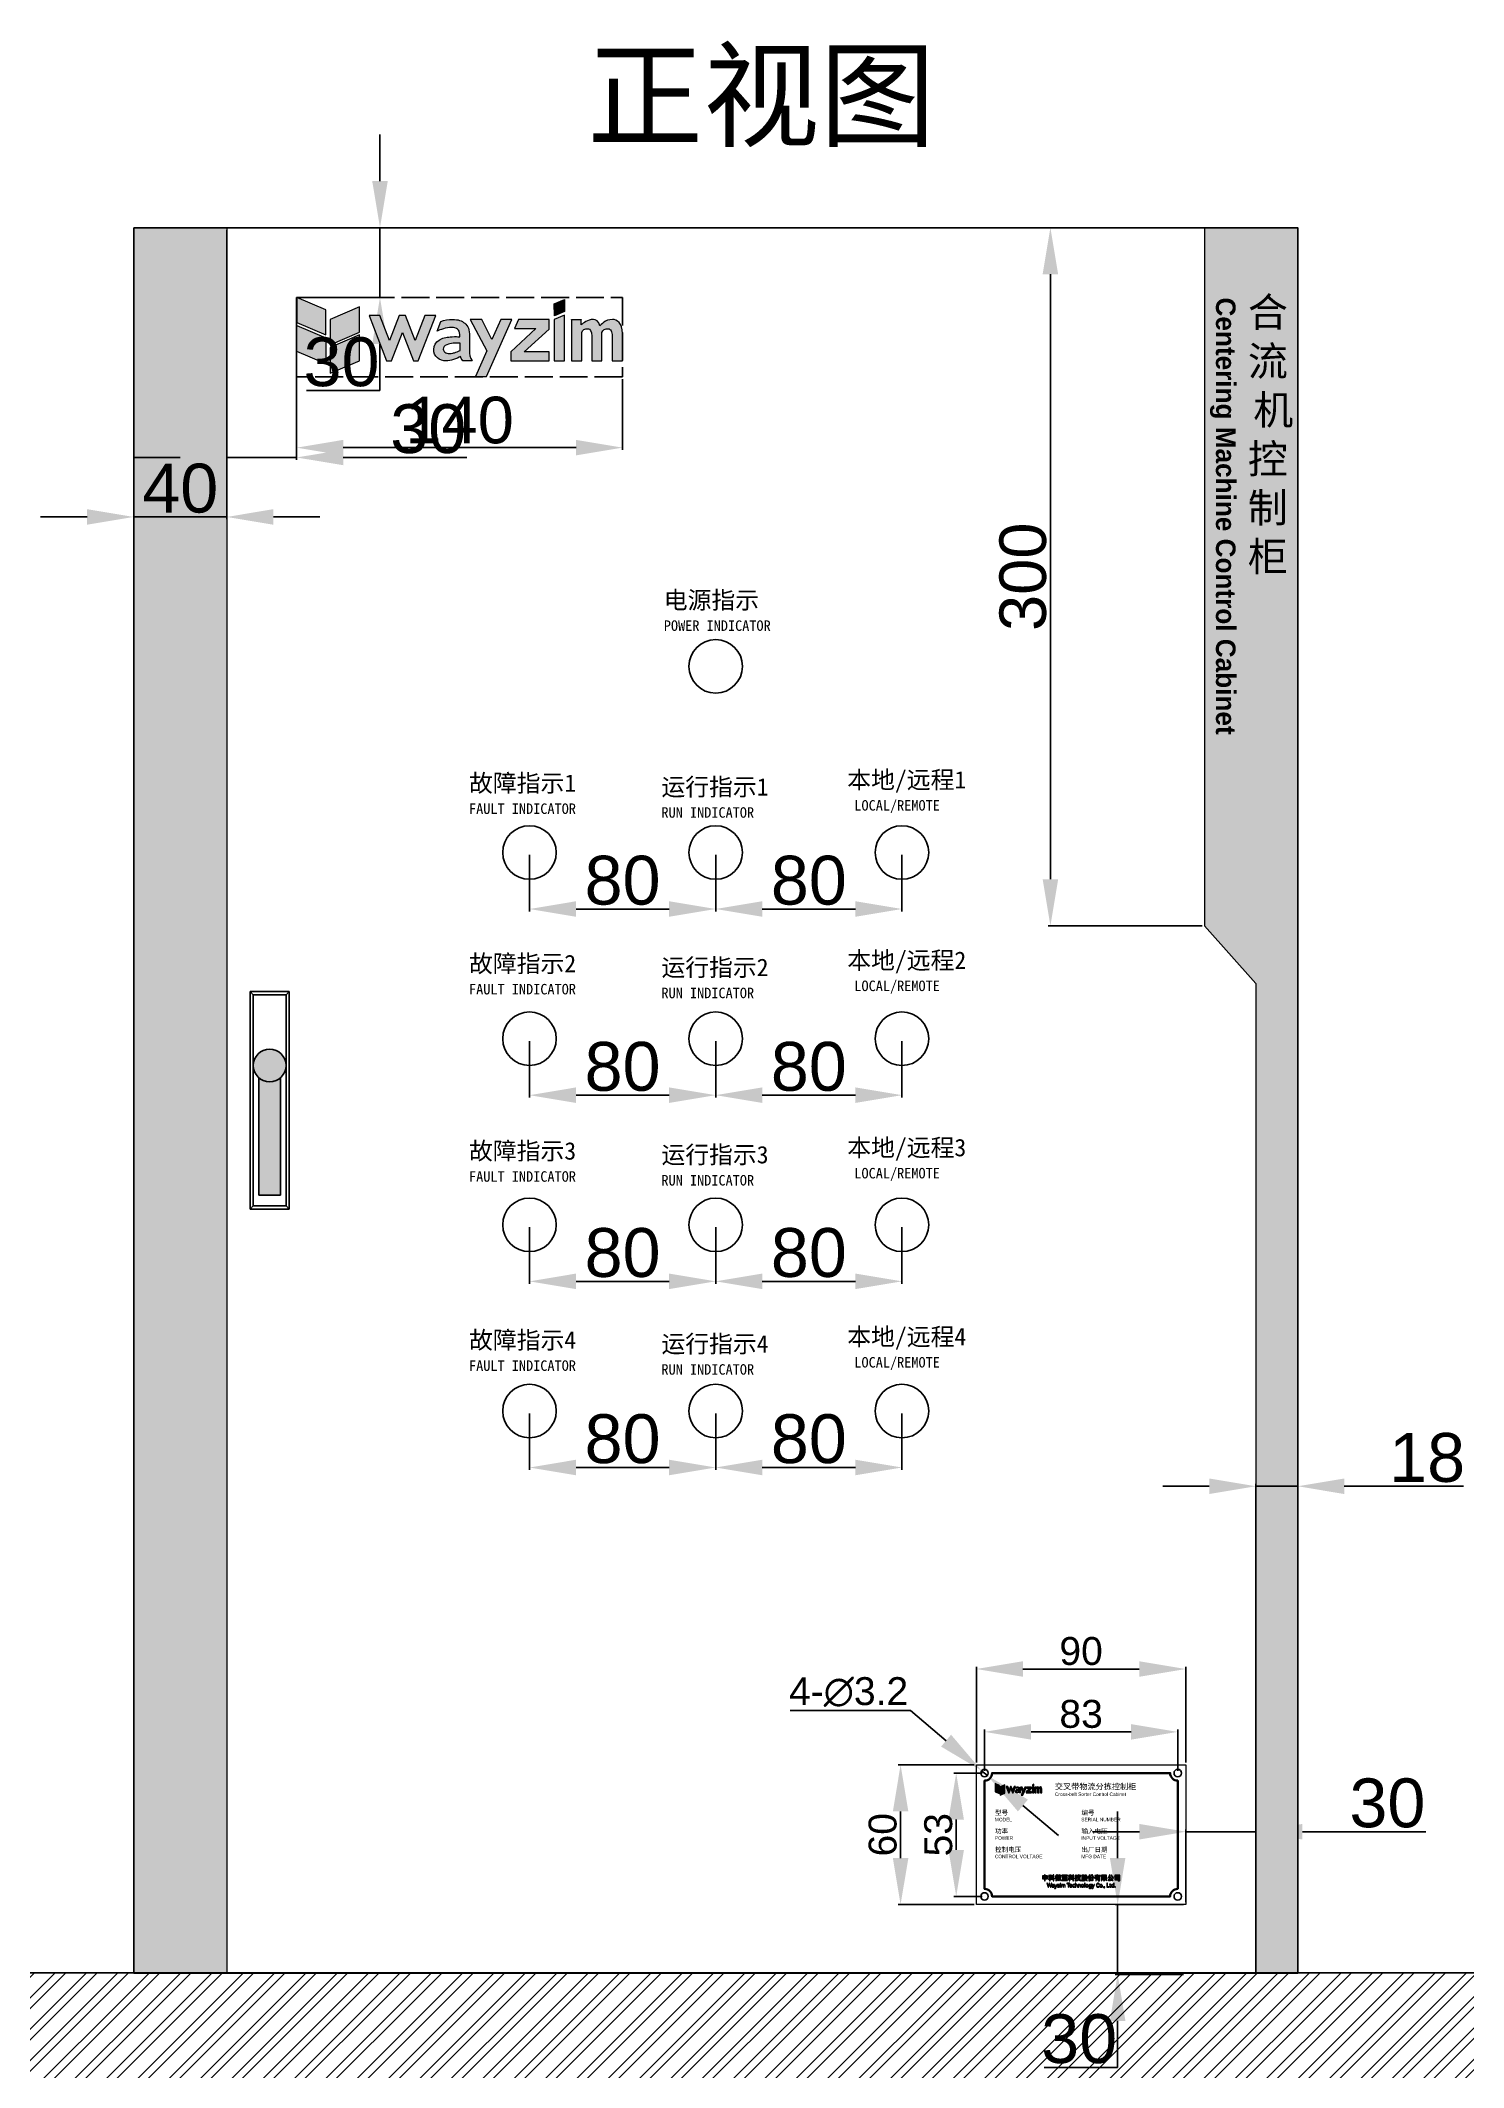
# Model space of a CAD drawing. Header units: millimetres. Extents: x -3630 to 1270, y -52213 to -49192.
# Drawn here: x -440 to 171, y -52127 to -51256 of the extents above; entities that cross this region are included whole.
import ezdxf

# ---------------------------------------------------------------- set-up
doc = ezdxf.new("R2010")
doc.units = ezdxf.units.MM
doc.linetypes.add('ACAD_ISO02W100', pattern=[15, 12, -3])
doc.layers.add('7', color=7, linetype='Continuous')
doc.layers.add('RA_SYMS', color=7, linetype='Continuous')
doc.layers.add('图层 1', color=7, linetype='Continuous', lineweight=0)
doc.layers.add('标注', color=3, linetype='Continuous', lineweight=0)
doc.styles.get("Standard").update_dxf_attribs({"font": 'arial.ttf'})
doc.dimstyles.new('ISO-25', dxfattribs={"dimtxt": 2.5, "dimasz": 2.5, "dimexe": 1.25, "dimexo": 0.625, "dimtad": 1, "dimtxsty": 'Standard', "dimcen": 2.5, "dimadec": 0, "dimazin": 0, "dimtfac": 1, "dimtmove": 0, "dimatfit": 3, "dimfxl": 1, "dimarcsym": 0})
doc.dimstyles.new('ISO-25$0', dxfattribs={"dimscale": 2, "dimtxt": 6, "dimasz": 6, "dimexe": 0.5, "dimexo": 0.5, "dimgap": 0.762, "dimtad": 1, "dimtoh": 1, "dimdsep": 46, "dimtxsty": 'Standard', "dimcen": 2.5, "dimclrd": 1, "dimclre": 1, "dimclrt": 1, "dimadec": 0, "dimazin": 0, "dimtfac": 1, "dimtmove": 0, "dimatfit": 3, "dimfxl": 1, "dimtzin": 0, "dimarcsym": 0})

msp = doc.modelspace()

# ---------------------------------------------------------------- texts
at = {"insert": (73.518, -51366.675), "char_height": 8.4, "attachment_point": 1, "rotation": 270}
msp.add_mtext_dynamic_manual_height_columns('{\\fHarmonyOS Sans SC|b1|i0|c134|p2;Centering Machine Control Cabinet}', width=316.12877, gutter_width=68.25, heights=[0], dxfattribs=at)
at = {"attachment_point": 1}
for s, width, insert, char_height in [('\\pxqc;{\\fHarmonyOS Sans SC Medium|b0|i0|c134|p2;  \\fSimSun|b0|i0|c134|p2;合流\\fHarmonyOS Sans SC Medium|b0|i0|c134|p2;   \\fSimSun|b0|i0|c134|p2;机控制柜}', 21.90705, (76.447, -51366.675), 12.6), ('{\\fSimSun|b0|i0|c134|p2;电源指示\\P\\H0.6x;POWER INDICATOR}', 105.4269, (-172.057, -51492.921), 7.5), ('{\\fSimSun|b0|i0|c134|p2;故障指示1\\P\\H0.6x;FAULT INDICATOR}', 105.4269, (-255.723, -51571.58), 7.5), ('{\\fSimSun|b0|i0|c134|p2;运行指示1\\P\\H0.6x;RUN INDICATOR}', 105.4269, (-173.081, -51573.209), 7.5), ('{\\fSimSun|b0|i0|c134|p2;本地/远程1\\P\\H0.6x; LOCAL/REMOTE}', 105.4269, (-93.265, -51570.153), 7.5), ('{\\fSimSun|b0|i0|c134|p2;故障指示2\\P\\H0.6x;FAULT INDICATOR}', 105.4269, (-255.723, -51649.137), 7.5), ('{\\fSimSun|b0|i0|c134|p2;运行指示2\\P\\H0.6x;RUN INDICATOR}', 105.4269, (-173.081, -51650.766), 7.5), ('{\\fSimSun|b0|i0|c134|p2;本地/远程2\\P\\H0.6x; LOCAL/REMOTE}', 105.4269, (-93.265, -51647.711), 7.5), ('{\\fSimSun|b0|i0|c134|p2;故障指示3\\P\\H0.6x;FAULT INDICATOR}', 105.4269, (-255.723, -51729.633), 7.5), ('{\\fSimSun|b0|i0|c134|p2;本地/远程3\\P\\H0.6x; LOCAL/REMOTE}', 105.4269, (-93.265, -51728.207), 7.5), ('{\\fSimSun|b0|i0|c134|p2;运行指示3\\P\\H0.6x;RUN INDICATOR}', 105.4269, (-173.081, -51731.262), 7.5), ('{\\fSimSun|b0|i0|c134|p2;故障指示4\\P\\H0.6x;FAULT INDICATOR}', 105.4269, (-255.723, -51810.909), 7.5), ('{\\fSimSun|b0|i0|c134|p2;运行指示4\\P\\H0.6x;RUN INDICATOR}', 105.4269, (-173.081, -51812.538), 7.5), ('{\\fSimSun|b0|i0|c134|p2;本地/远程4\\P\\H0.6x; LOCAL/REMOTE}', 105.4269, (-93.265, -51809.483), 7.5)]:
    msp.add_mtext_dynamic_manual_height_columns(s, width=width, gutter_width=12.5, heights=[0], dxfattribs=dict(at, insert=insert, char_height=char_height))
at = {"layer": '7', "insert": (-204.977, -51261.474), "char_height": 36.56779, "attachment_point": 1}
msp.add_mtext_dynamic_manual_height_columns('{\\fSimSun|b0|i0|c134|p2;正视图}', width=386.2881, gutter_width=18.284, heights=[0], dxfattribs=at)

# ---------------------------------------------------------------- blocks, each defined once
blk = doc.blocks.new('MBS')
h = blk.add_hatch(color=7)
h.paths.add_polyline_path([(7096.3, -7942.2, 1), (7066.3, -7942.2, 1)])
h.paths.add_polyline_path([(7091.3, -7953.4, -0.381966), (7071.3, -7953.4), (7071.3, -8061.2), (7091.3, -8061.2)])
at = {"color": 7}
for p, q in [((7063.3, -7874.2), (7066.3, -7874.2)), ((7066.3, -7877.2), (7063.3, -7874.2)), ((7063.3, -7874.2), (7063.3, -8074.2)), ((7066.3, -7874.2), (7096.3, -7874.2)), ((7066.3, -7877.2), (7096.3, -7877.2)), ((7066.3, -8071.2), (7066.3, -7877.2)), ((7066.3, -7877.2), (7066.3, -7997.2)), ((7066.3, -7877.2), (7066.3, -7927.2)), ((7096.3, -7874.2), (7099.3, -7874.2)), ((7096.3, -7877.2), (7099.3, -7874.2)), ((7096.3, -7877.2), (7096.3, -8071.2)), ((7099.3, -7874.2), (7099.3, -8074.2)), ((7071.3, -8061.2), (7071.3, -7953.4)), ((7091.3, -8061.2), (7091.3, -7953.4)), ((7066.3, -8071.2), (7063.3, -8074.2)), ((7066.3, -8074.2), (7063.3, -8074.2)), ((7066.3, -8071.2), (7071.3, -8071.2)), ((7096.3, -8071.2), (7066.3, -8071.2)), ((7096.3, -8074.2), (7066.3, -8074.2)), ((7071.3, -8061.2), (7091.3, -8061.2)), ((7096.3, -8071.2), (7091.3, -8071.2)), ((7096.3, -8071.2), (7099.3, -8074.2)), ((7099.3, -8074.2), (7096.3, -8074.2))]:
    blk.add_line(p, q, dxfattribs=at)
blk.add_circle((7081.3, -7942.2), 15, dxfattribs=at)
blk = doc.blocks.new('*D116')
at = {"layer": 'Defpoints', "color": 0, "transparency": 16777216}
for p in [(-399.77, -51336.67), (-359.77, -51336.67), (-359.77, -51460.97)]:
    blk.add_point(p, dxfattribs=at)
at = {"layer": '标注', "lineweight": -2, "transparency": 16777216}
for p, q in [((-399.77, -51337.67), (-399.77, -51461.97)), ((-359.77, -51337.67), (-359.77, -51461.97)), ((-419.77, -51460.97), (-439.77, -51460.97)), ((-399.77, -51460.97), (-359.77, -51460.97)), ((-339.77, -51460.97), (-319.77, -51460.97))]:
    blk.add_line(p, q, dxfattribs=at)
at = {"layer": '标注', "transparency": 16777216}
for points in [[(-419.77, -51457.63), (-419.77, -51464.3), (-399.77, -51460.97)], [(-339.77, -51457.63), (-339.77, -51464.3), (-359.77, -51460.97)]]:
    blk.add_solid(points, dxfattribs=at)
at = {"layer": '标注', "transparency": 16777216, "insert": (-379.77, -51448.72), "char_height": 12, "attachment_point": 5}
blk.add_mtext('{\\H1.75x;40}', dxfattribs=at)
blk = doc.blocks.new('*D108')
at = {"layer": 'Defpoints', "color": 0, "transparency": 16777216}
for p in [(-359.77, -51336.67), (-329.77, -51366.67), (-329.77, -51435.41)]:
    blk.add_point(p, dxfattribs=at)
at = {"layer": '标注', "lineweight": -2, "transparency": 16777216}
for p, q in [((-359.77, -51337.67), (-359.77, -51436.41)), ((-329.77, -51367.67), (-329.77, -51436.41)), ((-379.77, -51435.41), (-399.77, -51435.41)), ((-359.77, -51435.41), (-329.77, -51435.41)), ((-309.77, -51435.41), (-256.73, -51435.41))]:
    blk.add_line(p, q, dxfattribs=at)
at = {"layer": '标注', "transparency": 16777216}
for points in [[(-379.77, -51432.08), (-379.77, -51438.74), (-359.77, -51435.41)], [(-309.77, -51432.08), (-309.77, -51438.74), (-329.77, -51435.41)]]:
    blk.add_solid(points, dxfattribs=at)
at = {"layer": '标注', "transparency": 16777216, "insert": (-273.25, -51423.16), "char_height": 12, "attachment_point": 5}
blk.add_mtext('{\\H1.75x;30}', dxfattribs=at)
blk = doc.blocks.new('*D109')
at = {"layer": 'Defpoints', "color": 0, "transparency": 16777216}
for p in [(-359.77, -51336.67), (-329.77, -51366.67), (-293.97, -51366.67)]:
    blk.add_point(p, dxfattribs=at)
at = {"layer": '标注', "lineweight": -2, "transparency": 16777216}
for p, q in [((-293.97, -51316.67), (-293.97, -51296.67)), ((-358.77, -51336.67), (-292.97, -51336.67)), ((-293.97, -51336.67), (-293.97, -51366.67)), ((-328.77, -51366.67), (-292.97, -51366.67)), ((-293.97, -51386.67), (-293.97, -51406.67)), ((-293.97, -51406.67), (-325.49, -51406.67))]:
    blk.add_line(p, q, dxfattribs=at)
at = {"layer": '标注', "transparency": 16777216}
for points in [[(-297.31, -51316.67), (-290.64, -51316.67), (-293.97, -51336.67)], [(-297.31, -51386.67), (-290.64, -51386.67), (-293.97, -51366.67)]]:
    blk.add_solid(points, dxfattribs=at)
at = {"layer": '标注', "transparency": 16777216, "insert": (-310.49, -51394.42), "char_height": 12, "attachment_point": 5}
blk.add_mtext('{\\H1.75x;30}', dxfattribs=at)
blk = doc.blocks.new('Block_1')
at = {"layer": '图层 1', "true_color": 0x016297, "transparency": 33554687}
h = blk.add_hatch(color=144, dxfattribs=at)
h.dxf.hatch_style = 2
h.paths.add_polyline_path([(36.5, -77.8), (36.5, -94.9), (56.6, -103.6), (56.6, -86.3)])
h = blk.add_hatch(color=144, dxfattribs=at)
h.dxf.hatch_style = 2
h.paths.add_polyline_path([(36.5, -97.1), (56.6, -105.6), (56.6, -123.5), (36.5, -115)])
at = {"layer": '图层 1', "true_color": 0x6ec6da, "transparency": 33554687}
h = blk.add_hatch(color=133, dxfattribs=at)
h.dxf.hatch_style = 2
h.paths.add_polyline_path([(59.6, -92.9), (59.6, -110.3), (79.8, -101.6), (79.8, -84.3)])
at = {"layer": '图层 1', "true_color": 0x016297, "transparency": 33554687}
h = blk.add_hatch(color=144, dxfattribs=at)
h.dxf.hatch_style = 2
h.paths.add_polyline_path([(59.6, -112.2), (59.6, -130), (79.8, -121.5), (79.8, -103.6)])
at = {"layer": '图层 1'}
for points in [[(36.5, -77.8), (36.5, -94.9), (56.6, -103.6), (56.6, -86.3)], [(36.5, -97.1), (56.6, -105.6), (56.6, -123.5), (36.5, -115)], [(59.6, -92.9), (59.6, -110.3), (79.8, -101.6), (79.8, -84.3)], [(59.6, -112.2), (59.6, -130), (79.8, -121.5), (79.8, -103.6)]]:
    blk.add_lwpolyline(points, close=True, dxfattribs=at)
blk = doc.blocks.new('Block_3')
at = {"layer": '图层 1', "true_color": 0x016297, "transparency": 33554687}
h = blk.add_hatch(color=144, dxfattribs=at)
h.dxf.hatch_style = 2
edge = h.paths.add_edge_path()
edge.add_spline(control_points=[(253.7, -121.5), (253.7, -121.5), (253.7, -104.5), (253.7, -104.5), (253.7, -102.9), (253.4, -101.7), (253, -100.7), (252.5, -99.8), (251.8, -99.5), (251, -99.3), (248.8, -98.8), (247.2, -100.5), (246.4, -101.8), (246.4, -101.8), (246.4, -121.5), (246.4, -121.5), (246.4, -121.5), (239.6, -121.5), (239.6, -121.5), (239.6, -121.5), (239.6, -104.5), (239.6, -104.5), (239.6, -100.6), (238.1, -99.5), (237.3, -99.3), (234.5, -98.7), (233.3, -100.7), (232.8, -101.8), (232.8, -101.8), (232.8, -121.5), (232.8, -121.5), (232.8, -121.5), (225.7, -121.5), (225.7, -121.5), (225.7, -121.5), (225.7, -93.2), (225.7, -93.2), (225.7, -93.2), (232.4, -93.2), (232.4, -93.2), (232.4, -93.2), (232.4, -96.7), (232.4, -96.7), (233.7, -95.4), (236.7, -92.9), (240.7, -92.9), (242.3, -92.9), (244.7, -94.1), (245.2, -97.3), (245.9, -96.6), (248.6, -92.9), (253.9, -92.9), (256.6, -92.9), (260.8, -95.5), (260.8, -102.6), (260.8, -102.6), (260.8, -121.5), (260.8, -121.5), (260.8, -121.5), (253.7, -121.5), (253.7, -121.5)], knot_values=[0, 0, 0, 0, 1, 1, 1, 2, 2, 2, 3, 3, 3, 4, 4, 4, 5, 5, 5, 6, 6, 6, 7, 7, 7, 8, 8, 8, 9, 9, 9, 10, 10, 10, 11, 11, 11, 12, 12, 12, 13, 13, 13, 14, 14, 14, 15, 15, 15, 16, 16, 16, 17, 17, 17, 18, 18, 18, 19, 19, 19, 20, 20, 20, 20], degree=3, periodic=0)
h = blk.add_hatch(color=144, dxfattribs=at)
h.dxf.hatch_style = 2
h.paths.add_polyline_path([(232.4, -93.2), (225.7, -93.2), (225.7, -92.9), (232.4, -92.9)])
at = {"layer": '图层 1'}
blk.add_lwpolyline([(232.4, -93.2), (225.7, -93.2), (225.7, -92.9), (232.4, -92.9)], close=True, dxfattribs=at)
blk.add_open_spline([(253.7, -121.5), (253.7, -121.5), (253.7, -104.5), (253.7, -104.5), (253.7, -102.9), (253.4, -101.7), (253, -100.7), (252.5, -99.8), (251.8, -99.5), (251, -99.3), (248.8, -98.8), (247.2, -100.5), (246.4, -101.8), (246.4, -101.8), (246.4, -121.5), (246.4, -121.5), (246.4, -121.5), (239.6, -121.5), (239.6, -121.5), (239.6, -121.5), (239.6, -104.5), (239.6, -104.5), (239.6, -100.6), (238.1, -99.5), (237.3, -99.3), (234.5, -98.7), (233.3, -100.7), (232.8, -101.8), (232.8, -101.8), (232.8, -121.5), (232.8, -121.5), (232.8, -121.5), (225.7, -121.5), (225.7, -121.5), (225.7, -121.5), (225.7, -93.2), (225.7, -93.2), (225.7, -93.2), (232.4, -93.2), (232.4, -93.2), (232.4, -93.2), (232.4, -96.7), (232.4, -96.7), (233.7, -95.4), (236.7, -92.9), (240.7, -92.9), (242.3, -92.9), (244.7, -94.1), (245.2, -97.3), (245.9, -96.6), (248.6, -92.9), (253.9, -92.9), (256.6, -92.9), (260.8, -95.5), (260.8, -102.6), (260.8, -102.6), (260.8, -121.5), (260.8, -121.5), (260.8, -121.5), (253.7, -121.5), (253.7, -121.5)], degree=3, knots=[0, 0, 0, 0, 1, 1, 1, 2, 2, 2, 3, 3, 3, 4, 4, 4, 5, 5, 5, 6, 6, 6, 7, 7, 7, 8, 8, 8, 9, 9, 9, 10, 10, 10, 11, 11, 11, 12, 12, 12, 13, 13, 13, 14, 14, 14, 15, 15, 15, 16, 16, 16, 17, 17, 17, 18, 18, 18, 19, 19, 19, 20, 20, 20, 20], dxfattribs=at)
blk = doc.blocks.new('Block_2')
at = {"layer": '图层 1', "true_color": 0x6ec6da, "transparency": 33554687}
h = blk.add_hatch(color=133, dxfattribs=at)
h.dxf.hatch_style = 2
h.paths.add_polyline_path([(213.8, -82.1), (220.9, -79.2), (220.9, -87.5), (213.9, -90.4)])
at = {"layer": '图层 1', "true_color": 0x016297, "transparency": 33554687}
h = blk.add_hatch(color=144, dxfattribs=at)
h.dxf.hatch_style = 2
edge = h.paths.add_edge_path()
edge.add_spline(control_points=[(120, -121.5), (120, -121.5), (116.8, -121.5), (116.8, -121.5), (116.8, -121.5), (109.3, -102), (109.3, -102), (109.3, -102), (101.8, -121.5), (101.8, -121.5), (101.8, -121.5), (98.4, -121.5), (98.4, -121.5), (98.4, -121.5), (86.3, -90.2), (86.3, -90.2), (86.3, -90.2), (93.8, -90.2), (93.8, -90.2), (93.8, -90.2), (100.4, -107.5), (100.4, -107.5), (100.4, -107.5), (107.1, -90.2), (107.1, -90.2), (107.1, -90.2), (111.5, -90.2), (111.5, -90.2), (111.5, -90.2), (118.1, -107.5), (118.1, -107.5), (118.1, -107.5), (124.8, -90.2), (124.8, -90.2), (124.8, -90.2), (132.2, -90.2), (132.2, -90.2), (132.2, -90.2), (120, -121.5), (120, -121.5)], knot_values=[0, 0, 0, 0, 1, 1, 1, 2, 2, 2, 3, 3, 3, 4, 4, 4, 5, 5, 5, 6, 6, 6, 7, 7, 7, 8, 8, 8, 9, 9, 9, 10, 10, 10, 11, 11, 11, 12, 12, 12, 13, 13, 13, 13], degree=3, periodic=0)
h = blk.add_hatch(color=144, dxfattribs=at)
h.dxf.hatch_style = 2
edge = h.paths.add_edge_path()
edge.add_spline(control_points=[(148.9, -114.2), (148.6, -114.4), (148.3, -114.6), (147.8, -114.8), (147.3, -115), (146.8, -115.3), (146.1, -115.5), (145.4, -115.8), (144.7, -116), (144, -116.1), (143.3, -116.3), (142.5, -116.3), (141.7, -116.3), (140.3, -116.3), (139.2, -116.1), (138.5, -115.5), (137.8, -115), (137.4, -114.3), (137.4, -113.4), (137.4, -112), (138.2, -111), (139.9, -110.3), (141.2, -109.7), (142.7, -109.4), (144.3, -109.3), (145.9, -109.2), (147.5, -109.2), (148.9, -109.2), (148.9, -109.2), (148.9, -114.2), (148.9, -114.2)], knot_values=[0, 0, 0, 0, 1, 1, 1, 2, 2, 2, 3, 3, 3, 4, 4, 4, 5, 5, 5, 6, 6, 6, 7, 7, 7, 8, 8, 8, 9, 9, 9, 10, 10, 10, 10], degree=3, periodic=0)
edge = h.paths.add_edge_path()
edge.add_spline(control_points=[(155.5, -116.1), (155.5, -116.1), (155.5, -104.2), (155.5, -104.2), (155.5, -100.2), (154.4, -97.3), (152.2, -95.5), (150.1, -93.8), (147.6, -92.9), (143.8, -92.9), (140.9, -92.9), (138.2, -93.4), (135.8, -94.4), (135.8, -94.4), (133.2, -100.9), (133.2, -100.9), (135.2, -100.1), (139.2, -98.4), (143.1, -98.4), (144.8, -98.4), (146.2, -98.8), (147.2, -99.6), (148.2, -100.3), (148.7, -101.6), (148.7, -103.2), (148.7, -103.2), (148.7, -104.8), (148.7, -104.8), (148.6, -104.8), (148.2, -104.8), (147.5, -104.8), (146.8, -104.7), (143.6, -104.7), (142.2, -104.9), (140.8, -105), (139.4, -105.2), (138, -105.6), (136.6, -105.9), (135.4, -106.4), (134.5, -107.1), (132, -108.7), (130.8, -110.9), (130.8, -113.5), (130.8, -115.9), (131.6, -117.9), (133.3, -119.3), (134.9, -120.8), (137.6, -121.5), (139.2, -121.5), (141.2, -121.5), (142.6, -121.2), (144.5, -120.5), (146.4, -119.9), (148, -119.1), (149.3, -118.4), (149.9, -120.4), (150.9, -121.5), (150.9, -121.5), (150.9, -121.5), (157.2, -121.5), (157.2, -121.5), (157.2, -121.4), (155.5, -118.6), (155.5, -116.1)], knot_values=[0, 0, 0, 0, 1, 1, 1, 2, 2, 2, 3, 3, 3, 4, 4, 4, 5, 5, 5, 6, 6, 6, 7, 7, 7, 8, 8, 8, 9, 9, 9, 10, 10, 10, 11, 11, 11, 12, 12, 12, 13, 13, 13, 14, 14, 14, 15, 15, 15, 16, 16, 16, 17, 17, 17, 18, 18, 18, 19, 19, 19, 20, 20, 20, 21, 21, 21, 21], degree=3, periodic=0)
h = blk.add_hatch(color=144, dxfattribs=at)
h.dxf.hatch_style = 2
edge = h.paths.add_edge_path()
edge.add_spline(control_points=[(167.1, -132.3), (167.1, -132.3), (159.5, -132.3), (159.5, -132.3), (159.5, -132.3), (167.4, -114.6), (167.4, -114.6), (167.4, -114.6), (156, -92.9), (156, -92.9), (156, -92.9), (163.9, -92.9), (163.9, -92.9), (163.9, -92.9), (170.8, -106.8), (170.8, -106.8), (170.8, -106.8), (176.9, -92.9), (176.9, -92.9), (176.9, -92.9), (184.5, -92.9), (184.5, -92.9), (184.5, -92.9), (167.1, -132.3), (167.1, -132.3)], knot_values=[0, 0, 0, 0, 1, 1, 1, 2, 2, 2, 3, 3, 3, 4, 4, 4, 5, 5, 5, 6, 6, 6, 7, 7, 7, 8, 8, 8, 8], degree=3, periodic=0)
h = blk.add_hatch(color=144, dxfattribs=at)
h.dxf.hatch_style = 2
edge = h.paths.add_edge_path()
edge.add_spline(control_points=[(193.1, -115.2), (193.1, -115.2), (210.3, -115.2), (210.3, -115.2), (210.3, -115.2), (210.3, -121.5), (210.3, -121.5), (210.3, -121.5), (183.9, -121.5), (183.9, -121.5), (183.9, -121.5), (183.9, -115.2), (183.9, -115.2), (183.9, -115.2), (201, -99.2), (201, -99.2), (201, -99.2), (186.3, -99.2), (186.3, -99.2), (186.3, -99.2), (189.1, -92.9), (189.1, -92.9), (189.1, -92.9), (210.3, -92.9), (210.3, -92.9), (210.3, -92.9), (210.3, -99.5), (210.3, -99.5), (210.3, -99.5), (193.1, -115.2), (193.1, -115.2)], knot_values=[0, 0, 0, 0, 1, 1, 1, 2, 2, 2, 3, 3, 3, 4, 4, 4, 5, 5, 5, 6, 6, 6, 7, 7, 7, 8, 8, 8, 9, 9, 9, 10, 10, 10, 10], degree=3, periodic=0)
h = blk.add_hatch(color=144, dxfattribs=at)
h.dxf.hatch_style = 2
edge = h.paths.add_edge_path()
edge.add_spline(control_points=[(213.8, -121.5), (213.8, -121.5), (213.8, -92.9), (213.8, -92.9), (213.8, -92.9), (220.9, -90), (220.9, -90), (220.9, -90), (220.9, -121.5), (220.9, -121.5), (220.9, -121.5), (213.8, -121.5), (213.8, -121.5)], knot_values=[0, 0, 0, 0, 1, 1, 1, 2, 2, 2, 3, 3, 3, 4, 4, 4, 4], degree=3, periodic=0)
at = {"layer": '图层 1'}
blk.add_lwpolyline([(213.8, -82.1), (220.9, -79.2), (220.9, -87.5), (213.9, -90.4)], close=True, dxfattribs=at)
for points, knots in [([(120, -121.5), (120, -121.5), (116.8, -121.5), (116.8, -121.5), (116.8, -121.5), (109.3, -102), (109.3, -102), (109.3, -102), (101.8, -121.5), (101.8, -121.5), (101.8, -121.5), (98.4, -121.5), (98.4, -121.5), (98.4, -121.5), (86.3, -90.2), (86.3, -90.2), (86.3, -90.2), (93.8, -90.2), (93.8, -90.2), (93.8, -90.2), (100.4, -107.5), (100.4, -107.5), (100.4, -107.5), (107.1, -90.2), (107.1, -90.2), (107.1, -90.2), (111.5, -90.2), (111.5, -90.2), (111.5, -90.2), (118.1, -107.5), (118.1, -107.5), (118.1, -107.5), (124.8, -90.2), (124.8, -90.2), (124.8, -90.2), (132.2, -90.2), (132.2, -90.2), (132.2, -90.2), (120, -121.5), (120, -121.5)], [0, 0, 0, 0, 1, 1, 1, 2, 2, 2, 3, 3, 3, 4, 4, 4, 5, 5, 5, 6, 6, 6, 7, 7, 7, 8, 8, 8, 9, 9, 9, 10, 10, 10, 11, 11, 11, 12, 12, 12, 13, 13, 13, 13]), ([(155.5, -116.1), (155.5, -116.1), (155.5, -104.2), (155.5, -104.2), (155.5, -100.2), (154.4, -97.3), (152.2, -95.5), (150.1, -93.8), (147.6, -92.9), (143.8, -92.9), (140.9, -92.9), (138.2, -93.4), (135.8, -94.4), (135.8, -94.4), (133.2, -100.9), (133.2, -100.9), (135.2, -100.1), (139.2, -98.4), (143.1, -98.4), (144.8, -98.4), (146.2, -98.8), (147.2, -99.6), (148.2, -100.3), (148.7, -101.6), (148.7, -103.2), (148.7, -103.2), (148.7, -104.8), (148.7, -104.8), (148.6, -104.8), (148.2, -104.8), (147.5, -104.8), (146.8, -104.7), (143.6, -104.7), (142.2, -104.9), (140.8, -105), (139.4, -105.2), (138, -105.6), (136.6, -105.9), (135.4, -106.4), (134.5, -107.1), (132, -108.7), (130.8, -110.9), (130.8, -113.5), (130.8, -115.9), (131.6, -117.9), (133.3, -119.3), (134.9, -120.8), (137.6, -121.5), (139.2, -121.5), (141.2, -121.5), (142.6, -121.2), (144.5, -120.5), (146.4, -119.9), (148, -119.1), (149.3, -118.4), (149.9, -120.4), (150.9, -121.5), (150.9, -121.5), (150.9, -121.5), (157.2, -121.5), (157.2, -121.5), (157.2, -121.4), (155.5, -118.6), (155.5, -116.1)], [0, 0, 0, 0, 1, 1, 1, 2, 2, 2, 3, 3, 3, 4, 4, 4, 5, 5, 5, 6, 6, 6, 7, 7, 7, 8, 8, 8, 9, 9, 9, 10, 10, 10, 11, 11, 11, 12, 12, 12, 13, 13, 13, 14, 14, 14, 15, 15, 15, 16, 16, 16, 17, 17, 17, 18, 18, 18, 19, 19, 19, 20, 20, 20, 21, 21, 21, 21]), ([(167.1, -132.3), (167.1, -132.3), (159.5, -132.3), (159.5, -132.3), (159.5, -132.3), (167.4, -114.6), (167.4, -114.6), (167.4, -114.6), (156, -92.9), (156, -92.9), (156, -92.9), (163.9, -92.9), (163.9, -92.9), (163.9, -92.9), (170.8, -106.8), (170.8, -106.8), (170.8, -106.8), (176.9, -92.9), (176.9, -92.9), (176.9, -92.9), (184.5, -92.9), (184.5, -92.9), (184.5, -92.9), (167.1, -132.3), (167.1, -132.3)], [0, 0, 0, 0, 1, 1, 1, 2, 2, 2, 3, 3, 3, 4, 4, 4, 5, 5, 5, 6, 6, 6, 7, 7, 7, 8, 8, 8, 8]), ([(193.1, -115.2), (193.1, -115.2), (210.3, -115.2), (210.3, -115.2), (210.3, -115.2), (210.3, -121.5), (210.3, -121.5), (210.3, -121.5), (183.9, -121.5), (183.9, -121.5), (183.9, -121.5), (183.9, -115.2), (183.9, -115.2), (183.9, -115.2), (201, -99.2), (201, -99.2), (201, -99.2), (186.3, -99.2), (186.3, -99.2), (186.3, -99.2), (189.1, -92.9), (189.1, -92.9), (189.1, -92.9), (210.3, -92.9), (210.3, -92.9), (210.3, -92.9), (210.3, -99.5), (210.3, -99.5), (210.3, -99.5), (193.1, -115.2), (193.1, -115.2)], [0, 0, 0, 0, 1, 1, 1, 2, 2, 2, 3, 3, 3, 4, 4, 4, 5, 5, 5, 6, 6, 6, 7, 7, 7, 8, 8, 8, 9, 9, 9, 10, 10, 10, 10]), ([(213.8, -121.5), (213.8, -121.5), (213.8, -92.9), (213.8, -92.9), (213.8, -92.9), (220.9, -90), (220.9, -90), (220.9, -90), (220.9, -121.5), (220.9, -121.5), (220.9, -121.5), (213.8, -121.5), (213.8, -121.5)], [0, 0, 0, 0, 1, 1, 1, 2, 2, 2, 3, 3, 3, 4, 4, 4, 4]), ([(148.9, -114.2), (148.6, -114.4), (148.3, -114.6), (147.8, -114.8), (147.3, -115), (146.8, -115.3), (146.1, -115.5), (145.4, -115.8), (144.7, -116), (144, -116.1), (143.3, -116.3), (142.5, -116.3), (141.7, -116.3), (140.3, -116.3), (139.2, -116.1), (138.5, -115.5), (137.8, -115), (137.4, -114.3), (137.4, -113.4), (137.4, -112), (138.2, -111), (139.9, -110.3), (141.2, -109.7), (142.7, -109.4), (144.3, -109.3), (145.9, -109.2), (147.5, -109.2), (148.9, -109.2), (148.9, -109.2), (148.9, -114.2), (148.9, -114.2)], [0, 0, 0, 0, 1, 1, 1, 2, 2, 2, 3, 3, 3, 4, 4, 4, 5, 5, 5, 6, 6, 6, 7, 7, 7, 8, 8, 8, 9, 9, 9, 10, 10, 10, 10])]:
    blk.add_open_spline(points, degree=3, knots=knots, dxfattribs=at)
blk.add_blockref('Block_3', (0, 0), dxfattribs=at)
blk = doc.blocks.new('Block_0')
at = {"layer": '图层 1'}
for name in ['Block_1', 'Block_2']:
    blk.add_blockref(name, (0, 0), dxfattribs=at)
blk = doc.blocks.new('*D110')
at = {"layer": 'Defpoints', "color": 0, "transparency": 16777216}
for p in [(-329.77, -51400.71), (-189.77, -51400.71), (-189.77, -51431.19)]:
    blk.add_point(p, dxfattribs=at)
at = {"layer": '标注', "lineweight": -2, "transparency": 16777216}
for p, q in [((-329.77, -51401.71), (-329.77, -51432.19)), ((-189.77, -51401.71), (-189.77, -51432.19)), ((-309.77, -51431.19), (-209.77, -51431.19))]:
    blk.add_line(p, q, dxfattribs=at)
at = {"layer": '标注', "transparency": 16777216}
for points in [[(-309.77, -51427.85), (-309.77, -51434.52), (-329.77, -51431.19)], [(-209.77, -51427.85), (-209.77, -51434.52), (-189.77, -51431.19)]]:
    blk.add_solid(points, dxfattribs=at)
at = {"layer": '标注', "transparency": 16777216, "insert": (-259.77, -51419.45), "char_height": 12, "attachment_point": 5}
blk.add_mtext('{\\H1.66667x;140}', dxfattribs=at)
blk = doc.blocks.new('*D111')
at = {"layer": 'Defpoints', "color": 0, "transparency": 16777216}
for p in [(-229.77, -51685.17), (-149.77, -51685.17), (-149.77, -51709.45)]:
    blk.add_point(p, dxfattribs=at)
at = {"layer": '标注', "lineweight": -2, "transparency": 16777216}
for p, q in [((-229.77, -51686.17), (-229.77, -51710.45)), ((-149.77, -51686.17), (-149.77, -51710.45)), ((-209.77, -51709.45), (-169.77, -51709.45))]:
    blk.add_line(p, q, dxfattribs=at)
at = {"layer": '标注', "transparency": 16777216}
for points in [[(-209.77, -51706.11), (-209.77, -51712.78), (-229.77, -51709.45)], [(-169.77, -51706.11), (-169.77, -51712.78), (-149.77, -51709.45)]]:
    blk.add_solid(points, dxfattribs=at)
at = {"layer": '标注', "transparency": 16777216, "insert": (-189.77, -51697.2), "char_height": 12, "attachment_point": 5}
blk.add_mtext('{\\H1.75x;80}', dxfattribs=at)
blk = doc.blocks.new('*D112')
at = {"layer": 'Defpoints', "color": 0, "transparency": 16777216}
for p in [(-149.77, -51685.17), (-69.77, -51685.17), (-69.77, -51709.45)]:
    blk.add_point(p, dxfattribs=at)
at = {"layer": '标注', "lineweight": -2, "transparency": 16777216}
for p, q in [((-149.77, -51686.17), (-149.77, -51710.45)), ((-69.77, -51686.17), (-69.77, -51710.45)), ((-129.77, -51709.45), (-89.77, -51709.45))]:
    blk.add_line(p, q, dxfattribs=at)
at = {"layer": '标注', "transparency": 16777216}
for points in [[(-129.77, -51706.11), (-129.77, -51712.78), (-149.77, -51709.45)], [(-89.77, -51706.11), (-89.77, -51712.78), (-69.77, -51709.45)]]:
    blk.add_solid(points, dxfattribs=at)
at = {"layer": '标注', "transparency": 16777216, "insert": (-109.77, -51697.2), "char_height": 12, "attachment_point": 5}
blk.add_mtext('{\\H1.75x;80}', dxfattribs=at)
blk = doc.blocks.new('*D113')
at = {"layer": 'Defpoints', "color": 0, "transparency": 16777216}
for p in [(-229.77, -51605.17), (-149.77, -51605.17), (-149.77, -51629.45)]:
    blk.add_point(p, dxfattribs=at)
at = {"layer": '标注', "lineweight": -2, "transparency": 16777216}
for p, q in [((-229.77, -51606.17), (-229.77, -51630.45)), ((-149.77, -51606.17), (-149.77, -51630.45)), ((-209.77, -51629.45), (-169.77, -51629.45))]:
    blk.add_line(p, q, dxfattribs=at)
at = {"layer": '标注', "transparency": 16777216}
for points in [[(-209.77, -51626.11), (-209.77, -51632.78), (-229.77, -51629.45)], [(-169.77, -51626.11), (-169.77, -51632.78), (-149.77, -51629.45)]]:
    blk.add_solid(points, dxfattribs=at)
at = {"layer": '标注', "transparency": 16777216, "insert": (-189.77, -51617.2), "char_height": 12, "attachment_point": 5}
blk.add_mtext('{\\H1.75x;80}', dxfattribs=at)
blk = doc.blocks.new('*D114')
at = {"layer": 'Defpoints', "color": 0, "transparency": 16777216}
for p in [(-149.77, -51605.17), (-69.77, -51605.17), (-69.77, -51629.45)]:
    blk.add_point(p, dxfattribs=at)
at = {"layer": '标注', "lineweight": -2, "transparency": 16777216}
for p, q in [((-149.77, -51606.17), (-149.77, -51630.45)), ((-69.77, -51606.17), (-69.77, -51630.45)), ((-129.77, -51629.45), (-89.77, -51629.45))]:
    blk.add_line(p, q, dxfattribs=at)
at = {"layer": '标注', "transparency": 16777216}
for points in [[(-129.77, -51626.11), (-129.77, -51632.78), (-149.77, -51629.45)], [(-89.77, -51626.11), (-89.77, -51632.78), (-69.77, -51629.45)]]:
    blk.add_solid(points, dxfattribs=at)
at = {"layer": '标注', "transparency": 16777216, "insert": (-109.77, -51617.2), "char_height": 12, "attachment_point": 5}
blk.add_mtext('{\\H1.75x;80}', dxfattribs=at)
blk = doc.blocks.new('*D115')
at = {"layer": 'Defpoints', "color": 0, "transparency": 16777216}
for p in [(60.22, -51336.67), (-6, -51636.66), (60.22, -51636.66)]:
    blk.add_point(p, dxfattribs=at)
at = {"layer": '标注', "lineweight": -2, "transparency": 16777216}
for p, q in [((59.22, -51336.67), (-7, -51336.67)), ((-6, -51356.67), (-6, -51616.66)), ((59.22, -51636.66), (-7, -51636.66))]:
    blk.add_line(p, q, dxfattribs=at)
at = {"layer": '标注', "transparency": 16777216}
for points in [[(-9.34, -51356.67), (-2.67, -51356.67), (-6, -51336.67)], [(-9.34, -51616.66), (-2.67, -51616.66), (-6, -51636.66)]]:
    blk.add_solid(points, dxfattribs=at)
at = {"layer": '标注', "transparency": 16777216, "insert": (-17.75, -51486.67), "char_height": 12, "attachment_point": 5, "rotation": 90}
blk.add_mtext('{\\H1.66667x;300}', dxfattribs=at)
blk = doc.blocks.new('*D106')
at = {"layer": 'Defpoints', "color": 0, "transparency": 16777216}
for p in [(-229.77, -51765.17), (-149.77, -51765.17), (-149.77, -51789.45)]:
    blk.add_point(p, dxfattribs=at)
at = {"layer": '标注', "lineweight": -2, "transparency": 16777216}
for p, q in [((-229.77, -51766.17), (-229.77, -51790.45)), ((-149.77, -51766.17), (-149.77, -51790.45)), ((-209.77, -51789.45), (-169.77, -51789.45))]:
    blk.add_line(p, q, dxfattribs=at)
at = {"layer": '标注', "transparency": 16777216}
for points in [[(-209.77, -51786.11), (-209.77, -51792.78), (-229.77, -51789.45)], [(-169.77, -51786.11), (-169.77, -51792.78), (-149.77, -51789.45)]]:
    blk.add_solid(points, dxfattribs=at)
at = {"layer": '标注', "transparency": 16777216, "insert": (-189.77, -51777.2), "char_height": 12, "attachment_point": 5}
blk.add_mtext('{\\H1.75x;80}', dxfattribs=at)
blk = doc.blocks.new('*D107')
at = {"layer": 'Defpoints', "color": 0, "transparency": 16777216}
for p in [(-149.77, -51765.17), (-69.77, -51765.17), (-69.77, -51789.45)]:
    blk.add_point(p, dxfattribs=at)
at = {"layer": '标注', "lineweight": -2, "transparency": 16777216}
for p, q in [((-149.77, -51766.17), (-149.77, -51790.45)), ((-69.77, -51766.17), (-69.77, -51790.45)), ((-129.77, -51789.45), (-89.77, -51789.45))]:
    blk.add_line(p, q, dxfattribs=at)
at = {"layer": '标注', "transparency": 16777216}
for points in [[(-129.77, -51786.11), (-129.77, -51792.78), (-149.77, -51789.45)], [(-89.77, -51786.11), (-89.77, -51792.78), (-69.77, -51789.45)]]:
    blk.add_solid(points, dxfattribs=at)
at = {"layer": '标注', "transparency": 16777216, "insert": (-109.77, -51777.2), "char_height": 12, "attachment_point": 5}
blk.add_mtext('{\\H1.75x;80}', dxfattribs=at)
blk = doc.blocks.new('*D104')
at = {"layer": 'Defpoints', "color": 0, "transparency": 16777216}
for p in [(-229.77, -51845.17), (-149.77, -51845.17), (-149.77, -51869.45)]:
    blk.add_point(p, dxfattribs=at)
at = {"layer": '标注', "lineweight": -2, "transparency": 16777216}
for p, q in [((-229.77, -51846.17), (-229.77, -51870.45)), ((-149.77, -51846.17), (-149.77, -51870.45)), ((-209.77, -51869.45), (-169.77, -51869.45))]:
    blk.add_line(p, q, dxfattribs=at)
at = {"layer": '标注', "transparency": 16777216}
for points in [[(-209.77, -51866.11), (-209.77, -51872.78), (-229.77, -51869.45)], [(-169.77, -51866.11), (-169.77, -51872.78), (-149.77, -51869.45)]]:
    blk.add_solid(points, dxfattribs=at)
at = {"layer": '标注', "transparency": 16777216, "insert": (-189.77, -51857.2), "char_height": 12, "attachment_point": 5}
blk.add_mtext('{\\H1.75x;80}', dxfattribs=at)
blk = doc.blocks.new('*D105')
at = {"layer": 'Defpoints', "color": 0, "transparency": 16777216}
for p in [(-149.77, -51845.17), (-69.77, -51845.17), (-69.77, -51869.45)]:
    blk.add_point(p, dxfattribs=at)
at = {"layer": '标注', "lineweight": -2, "transparency": 16777216}
for p, q in [((-149.77, -51846.17), (-149.77, -51870.45)), ((-69.77, -51846.17), (-69.77, -51870.45)), ((-129.77, -51869.45), (-89.77, -51869.45))]:
    blk.add_line(p, q, dxfattribs=at)
at = {"layer": '标注', "transparency": 16777216}
for points in [[(-129.77, -51866.11), (-129.77, -51872.78), (-149.77, -51869.45)], [(-89.77, -51866.11), (-89.77, -51872.78), (-69.77, -51869.45)]]:
    blk.add_solid(points, dxfattribs=at)
at = {"layer": '标注', "transparency": 16777216, "insert": (-109.77, -51857.2), "char_height": 12, "attachment_point": 5}
blk.add_mtext('{\\H1.75x;80}', dxfattribs=at)
blk = doc.blocks.new('*D117')
at = {"layer": 'Defpoints', "color": 0, "transparency": 16777216}
for p in [(82.23, -52025.96), (52.23, -52057.26), (82.23, -52087.23)]:
    blk.add_point(p, dxfattribs=at)
at = {"layer": '标注', "lineweight": -2, "transparency": 16777216}
for p, q in [((52.23, -52056.26), (52.23, -52024.96)), ((82.23, -52086.23), (82.23, -52024.96)), ((32.23, -52025.96), (12.23, -52025.96)), ((52.23, -52025.96), (82.23, -52025.96)), ((102.23, -52025.96), (155.27, -52025.96))]:
    blk.add_line(p, q, dxfattribs=at)
at = {"layer": '标注', "transparency": 16777216}
for points in [[(32.23, -52022.62), (32.23, -52029.29), (52.23, -52025.96)], [(102.23, -52022.62), (102.23, -52029.29), (82.23, -52025.96)]]:
    blk.add_solid(points, dxfattribs=at)
at = {"layer": '标注', "transparency": 16777216, "insert": (138.75, -52013.7), "char_height": 12, "attachment_point": 5}
blk.add_mtext('{\\H1.75x;30}', dxfattribs=at)
blk = doc.blocks.new('*D118')
at = {"layer": 'Defpoints', "color": 0, "transparency": 16777216}
for p in [(52.23, -52057.26), (22.89, -52087.26), (52.23, -52087.26)]:
    blk.add_point(p, dxfattribs=at)
at = {"layer": '标注', "lineweight": -2, "transparency": 16777216}
for p, q in [((22.89, -52037.26), (22.89, -52017.26)), ((51.23, -52057.26), (21.89, -52057.26)), ((22.89, -52057.26), (22.89, -52087.26)), ((51.23, -52087.26), (21.89, -52087.26)), ((22.89, -52107.26), (22.89, -52127.26)), ((22.89, -52127.26), (-8.63, -52127.26))]:
    blk.add_line(p, q, dxfattribs=at)
at = {"layer": '标注', "transparency": 16777216}
for points in [[(19.56, -52037.26), (26.22, -52037.26), (22.89, -52057.26)], [(19.56, -52107.26), (26.22, -52107.26), (22.89, -52087.26)]]:
    blk.add_solid(points, dxfattribs=at)
at = {"layer": '标注', "transparency": 16777216, "insert": (6.37, -52115.01), "char_height": 12, "attachment_point": 5}
blk.add_mtext('{\\H1.75x;30}', dxfattribs=at)
blk = doc.blocks.new('*D119')
at = {"layer": 'Defpoints', "color": 0, "transparency": 16777216}
for p in [(100.23, -51877.5), (82.23, -52087.23), (100.23, -52087.23)]:
    blk.add_point(p, dxfattribs=at)
at = {"layer": '标注', "lineweight": -2, "transparency": 16777216}
for p, q in [((62.23, -51877.5), (42.23, -51877.5)), ((82.23, -52086.23), (82.23, -51876.5)), ((82.23, -51877.5), (100.23, -51877.5)), ((100.23, -52086.23), (100.23, -51876.5)), ((120.23, -51877.5), (171.42, -51877.5))]:
    blk.add_line(p, q, dxfattribs=at)
at = {"layer": '标注', "transparency": 16777216}
for points in [[(62.23, -51874.17), (62.23, -51880.84), (82.23, -51877.5)], [(120.23, -51874.17), (120.23, -51880.84), (100.23, -51877.5)]]:
    blk.add_solid(points, dxfattribs=at)
at = {"layer": '标注', "transparency": 16777216, "insert": (155.82, -51865.26), "char_height": 12, "attachment_point": 5}
blk.add_mtext('{\\H1.75x;18}', dxfattribs=at)
blk = doc.blocks.new('*D120')
at = {"layer": 'Defpoints', "color": 0, "transparency": 16777216}
for p in [(52.19, -51956.04), (-37.81, -51997.26), (52.19, -51997.26)]:
    blk.add_point(p, dxfattribs=at)
at = {"layer": '标注', "lineweight": -2, "transparency": 16777216}
for p, q in [((-37.81, -51996.26), (-37.81, -51955.04)), ((-17.81, -51956.04), (32.19, -51956.04)), ((52.19, -51996.26), (52.19, -51955.04))]:
    blk.add_line(p, q, dxfattribs=at)
at = {"layer": '标注', "transparency": 16777216}
for points in [[(-17.81, -51952.7), (-17.81, -51959.37), (-37.81, -51956.04)], [(32.19, -51952.7), (32.19, -51959.37), (52.19, -51956.04)]]:
    blk.add_solid(points, dxfattribs=at)
at = {"layer": '标注', "transparency": 16777216, "insert": (7.19, -51948.38), "char_height": 12, "attachment_point": 5}
blk.add_mtext('90', dxfattribs=at)
blk = doc.blocks.new('*D121')
at = {"layer": 'Defpoints', "color": 0, "transparency": 16777216}
for p in [(-37.81, -51997.26), (-70.35, -52057.26), (-37.81, -52057.26)]:
    blk.add_point(p, dxfattribs=at)
at = {"layer": '标注', "lineweight": -2, "transparency": 16777216}
for p, q in [((-38.81, -51997.26), (-71.35, -51997.26)), ((-70.35, -52017.26), (-70.35, -52037.26)), ((-38.81, -52057.26), (-71.35, -52057.26))]:
    blk.add_line(p, q, dxfattribs=at)
at = {"layer": '标注', "transparency": 16777216}
for points in [[(-73.68, -52017.26), (-67.01, -52017.26), (-70.35, -51997.26)], [(-73.68, -52037.26), (-67.01, -52037.26), (-70.35, -52057.26)]]:
    blk.add_solid(points, dxfattribs=at)
at = {"layer": '标注', "transparency": 16777216, "insert": (-78, -52027.26), "char_height": 12, "attachment_point": 5, "rotation": 90}
blk.add_mtext('60', dxfattribs=at)
blk = doc.blocks.new('*D122')
at = {"layer": 'Defpoints', "color": 0, "transparency": 16777216}
for p in [(48.69, -51983.05), (-34.31, -52000.76), (48.69, -52000.76)]:
    blk.add_point(p, dxfattribs=at)
at = {"layer": '标注', "lineweight": -2, "transparency": 16777216}
for p, q in [((-34.31, -51999.76), (-34.31, -51982.05)), ((48.69, -51999.76), (48.69, -51982.05)), ((-14.31, -51983.05), (28.69, -51983.05))]:
    blk.add_line(p, q, dxfattribs=at)
at = {"layer": '标注', "transparency": 16777216}
for points in [[(-14.31, -51979.72), (-14.31, -51986.39), (-34.31, -51983.05)], [(28.69, -51979.72), (28.69, -51986.39), (48.69, -51983.05)]]:
    blk.add_solid(points, dxfattribs=at)
at = {"layer": '标注', "transparency": 16777216, "insert": (7.19, -51975.4), "char_height": 12, "attachment_point": 5}
blk.add_mtext('83', dxfattribs=at)
blk = doc.blocks.new('*D123')
at = {"layer": 'Defpoints', "color": 0, "transparency": 16777216}
for p in [(-34.31, -52000.76), (-46.46, -52053.76), (-34.31, -52053.76)]:
    blk.add_point(p, dxfattribs=at)
at = {"layer": '标注', "lineweight": -2, "transparency": 16777216}
for p, q in [((-35.31, -52000.76), (-47.46, -52000.76)), ((-46.46, -52020.76), (-46.46, -52033.76)), ((-35.31, -52053.76), (-47.46, -52053.76))]:
    blk.add_line(p, q, dxfattribs=at)
at = {"layer": '标注', "transparency": 16777216}
for points in [[(-49.79, -52020.76), (-43.13, -52020.76), (-46.46, -52000.76)], [(-49.79, -52033.76), (-43.13, -52033.76), (-46.46, -52053.76)]]:
    blk.add_solid(points, dxfattribs=at)
at = {"layer": '标注', "transparency": 16777216, "insert": (-54.11, -52027.26), "char_height": 12, "attachment_point": 5, "rotation": 90}
blk.add_mtext('53', dxfattribs=at)
blk = doc.blocks.new('*D124')
at = {"layer": 'Defpoints', "color": 0, "transparency": 16777216}
for p in [(-35.53, -51999.73), (-33.08, -52001.79)]:
    blk.add_point(p, dxfattribs=at)
at = {"layer": '标注', "lineweight": -2, "transparency": 16777216}
for p, q in [((-117.77, -51973.93), (-66.09, -51973.93)), ((-66.09, -51973.93), (-50.81, -51986.83)), ((-33.08, -52001.79), (-35.53, -51999.73)), ((-17.8, -52014.69), (-2.52, -52027.59))]:
    blk.add_line(p, q, dxfattribs=at)
at = {"layer": '标注', "transparency": 16777216}
for points in [[(-48.66, -51984.28), (-52.96, -51989.37), (-35.53, -51999.73)], [(-15.65, -52012.15), (-19.95, -52017.24), (-33.08, -52001.79)]]:
    blk.add_solid(points, dxfattribs=at)
at = {"layer": '标注', "transparency": 16777216, "insert": (-92.69, -51965.94), "char_height": 12, "attachment_point": 5}
blk.add_mtext('4-∅3.2', dxfattribs=at)
blk = doc.blocks.new('Block_8')
at = {"layer": '图层 1', "transparency": 33554687}
h = blk.add_hatch(color=142, dxfattribs=at)
h.dxf.hatch_style = 2
h.paths.add_polyline_path([(125.33, -67.67), (125.33, -66.02), (123.42, -65.22), (123.42, -66.87)])
h = blk.add_hatch(color=142, dxfattribs=at)
h.dxf.hatch_style = 2
h.paths.add_polyline_path([(123.42, -67.06), (123.42, -68.75), (125.33, -69.56), (125.33, -67.86)])
at = {"layer": '图层 1'}
for points in [[(125.33, -67.67), (125.33, -66.02), (123.42, -65.22), (123.42, -66.87)], [(123.42, -67.06), (123.42, -68.75), (125.33, -69.56), (125.33, -67.86)]]:
    blk.add_lwpolyline(points, close=True, dxfattribs=at)
blk = doc.blocks.new('Block_7')
at = {"layer": '图层 1', "transparency": 33554687}
h = blk.add_hatch(color=141, dxfattribs=at)
h.dxf.hatch_style = 2
h.paths.add_polyline_path([(127.53, -67.55), (127.53, -65.84), (125.62, -66.64), (125.62, -68.35)])
h = blk.add_hatch(color=142, dxfattribs=at)
h.dxf.hatch_style = 2
h.paths.add_polyline_path([(125.62, -68.54), (125.62, -70.18), (127.53, -69.38), (127.53, -67.74)])
at = {"layer": '图层 1'}
for points in [[(127.53, -67.55), (127.53, -65.84), (125.62, -66.64), (125.62, -68.35)], [(125.62, -68.54), (125.62, -70.18), (127.53, -69.38), (127.53, -67.74)]]:
    blk.add_lwpolyline(points, close=True, dxfattribs=at)
blk.add_blockref('Block_8', (0, 0), dxfattribs=at)
blk = doc.blocks.new('Block_9')
at = {"layer": '图层 1', "transparency": 33554687}
h = blk.add_hatch(color=142, dxfattribs=at)
h.dxf.hatch_style = 2
edge = h.paths.add_edge_path()
edge.add_spline(control_points=[(131.12, -69.24), (131.12, -69.24), (130.84, -69.24), (130.84, -69.24), (130.84, -69.24), (130.18, -67.51), (130.18, -67.51), (130.18, -67.51), (129.51, -69.24), (129.51, -69.24), (129.51, -69.24), (129.21, -69.24), (129.21, -69.24), (129.21, -69.24), (128.15, -66.47), (128.15, -66.47), (128.15, -66.47), (128.81, -66.47), (128.81, -66.47), (128.81, -66.47), (129.39, -68), (129.39, -68), (129.39, -68), (129.98, -66.47), (129.98, -66.47), (129.98, -66.47), (130.37, -66.47), (130.37, -66.47), (130.37, -66.47), (130.96, -68), (130.96, -68), (130.96, -68), (131.55, -66.47), (131.55, -66.47), (131.55, -66.47), (132.21, -66.47), (132.21, -66.47), (132.21, -66.47), (131.12, -69.24), (131.12, -69.24)], knot_values=[0, 0, 0, 0, 1, 1, 1, 2, 2, 2, 3, 3, 3, 4, 4, 4, 5, 5, 5, 6, 6, 6, 7, 7, 7, 8, 8, 8, 9, 9, 9, 10, 10, 10, 11, 11, 11, 12, 12, 12, 13, 13, 13, 13], degree=3, periodic=0)
h = blk.add_hatch(color=142, dxfattribs=at)
h.dxf.hatch_style = 2
edge = h.paths.add_edge_path()
edge.add_spline(control_points=[(133.69, -68.59), (133.66, -68.61), (133.63, -68.62), (133.59, -68.65), (133.55, -68.67), (133.5, -68.69), (133.44, -68.71), (133.38, -68.74), (133.32, -68.75), (133.25, -68.76), (133.19, -68.77), (133.12, -68.78), (133.05, -68.78), (132.92, -68.78), (132.82, -68.76), (132.76, -68.71), (132.7, -68.67), (132.67, -68.6), (132.67, -68.52), (132.67, -68.4), (132.74, -68.31), (132.89, -68.25), (133.01, -68.19), (133.14, -68.17), (133.28, -68.16), (133.42, -68.15), (133.56, -68.15), (133.69, -68.15), (133.69, -68.15), (133.69, -68.59), (133.69, -68.59)], knot_values=[0, 0, 0, 0, 1, 1, 1, 2, 2, 2, 3, 3, 3, 4, 4, 4, 5, 5, 5, 6, 6, 6, 7, 7, 7, 8, 8, 8, 9, 9, 9, 10, 10, 10, 10], degree=3, periodic=0)
edge = h.paths.add_edge_path()
edge.add_spline(control_points=[(134.28, -68.76), (134.28, -68.76), (134.28, -67.69), (134.28, -67.69), (134.28, -67.32), (134.19, -67.06), (133.99, -66.9), (133.8, -66.75), (133.58, -66.67), (133.23, -66.67), (132.97, -66.67), (132.73, -66.71), (132.51, -66.8), (132.51, -66.8), (132.28, -67.39), (132.28, -67.39), (132.46, -67.31), (132.82, -67.16), (133.17, -67.16), (133.33, -67.16), (133.45, -67.2), (133.54, -67.27), (133.63, -67.34), (133.67, -67.45), (133.67, -67.6), (133.67, -67.6), (133.67, -67.74), (133.67, -67.74), (133.67, -67.74), (133.63, -67.74), (133.57, -67.73), (133.5, -67.73), (133.22, -67.73), (133.09, -67.74), (132.97, -67.76), (132.84, -67.78), (132.71, -67.81), (132.59, -67.84), (132.48, -67.88), (132.4, -67.94), (132.18, -68.09), (132.07, -68.29), (132.07, -68.52), (132.07, -68.74), (132.14, -68.91), (132.29, -69.05), (132.44, -69.18), (132.68, -69.24), (132.82, -69.24), (133, -69.24), (133.12, -69.21), (133.3, -69.15), (133.47, -69.1), (133.61, -69.02), (133.72, -68.96), (133.78, -69.14), (133.87, -69.24), (133.87, -69.24), (133.87, -69.24), (134.44, -69.24), (134.44, -69.24), (134.44, -69.24), (134.28, -68.98), (134.28, -68.76)], knot_values=[0, 0, 0, 0, 1, 1, 1, 2, 2, 2, 3, 3, 3, 4, 4, 4, 5, 5, 5, 6, 6, 6, 7, 7, 7, 8, 8, 8, 9, 9, 9, 10, 10, 10, 11, 11, 11, 12, 12, 12, 13, 13, 13, 14, 14, 14, 15, 15, 15, 16, 16, 16, 17, 17, 17, 18, 18, 18, 19, 19, 19, 20, 20, 20, 21, 21, 21, 21], degree=3, periodic=0)
h = blk.add_hatch(color=142, dxfattribs=at)
h.dxf.hatch_style = 2
edge = h.paths.add_edge_path()
edge.add_spline(control_points=[(135.3, -70.22), (135.3, -70.22), (134.63, -70.22), (134.63, -70.22), (134.63, -70.22), (135.32, -68.65), (135.32, -68.65), (135.32, -68.65), (134.32, -66.73), (134.32, -66.73), (134.32, -66.73), (135.01, -66.73), (135.01, -66.73), (135.01, -66.73), (135.62, -67.96), (135.62, -67.96), (135.62, -67.96), (136.17, -66.73), (136.17, -66.73), (136.17, -66.73), (136.84, -66.73), (136.84, -66.73), (136.84, -66.73), (135.3, -70.22), (135.3, -70.22)], knot_values=[0, 0, 0, 0, 1, 1, 1, 2, 2, 2, 3, 3, 3, 4, 4, 4, 5, 5, 5, 6, 6, 6, 7, 7, 7, 8, 8, 8, 8], degree=3, periodic=0)
h = blk.add_hatch(color=142, dxfattribs=at)
h.dxf.hatch_style = 2
edge = h.paths.add_edge_path()
edge.add_spline(control_points=[(137.58, -68.64), (137.58, -68.64), (139.06, -68.64), (139.06, -68.64), (139.06, -68.64), (139.06, -69.18), (139.06, -69.18), (139.06, -69.18), (136.79, -69.18), (136.79, -69.18), (136.79, -69.18), (136.79, -68.64), (136.79, -68.64), (136.79, -68.64), (138.26, -67.27), (138.26, -67.27), (138.26, -67.27), (137, -67.27), (137, -67.27), (137, -67.27), (137.24, -66.73), (137.24, -66.73), (137.24, -66.73), (139.06, -66.73), (139.06, -66.73), (139.06, -66.73), (139.06, -67.3), (139.06, -67.3), (139.06, -67.3), (137.58, -68.64), (137.58, -68.64)], knot_values=[0, 0, 0, 0, 1, 1, 1, 2, 2, 2, 3, 3, 3, 4, 4, 4, 5, 5, 5, 6, 6, 6, 7, 7, 7, 8, 8, 8, 9, 9, 9, 10, 10, 10, 10], degree=3, periodic=0)
h = blk.add_hatch(color=141, dxfattribs=at)
h.dxf.hatch_style = 2
h.paths.add_polyline_path([(139.44, -65.78), (139.44, -66.5), (140.05, -66.25), (140.05, -65.53)])
h = blk.add_hatch(color=142, dxfattribs=at)
h.dxf.hatch_style = 2
edge = h.paths.add_edge_path()
edge.add_spline(control_points=[(139.44, -69.18), (139.44, -69.18), (139.44, -66.73), (139.44, -66.73), (139.44, -66.73), (140.05, -66.48), (140.05, -66.48), (140.05, -66.48), (140.05, -69.18), (140.05, -69.18), (140.05, -69.18), (139.44, -69.18), (139.44, -69.18)], knot_values=[0, 0, 0, 0, 1, 1, 1, 2, 2, 2, 3, 3, 3, 4, 4, 4, 4], degree=3, periodic=0)
h = blk.add_hatch(color=142, dxfattribs=at)
h.dxf.hatch_style = 2
edge = h.paths.add_edge_path()
edge.add_spline(control_points=[(142.91, -69.18), (142.91, -69.18), (142.91, -67.71), (142.91, -67.71), (142.91, -67.57), (142.89, -67.46), (142.85, -67.38), (142.8, -67.3), (142.75, -67.27), (142.68, -67.26), (142.48, -67.22), (142.35, -67.36), (142.28, -67.47), (142.28, -67.47), (142.28, -69.18), (142.28, -69.18), (142.28, -69.18), (141.69, -69.18), (141.69, -69.18), (141.69, -69.18), (141.69, -67.71), (141.69, -67.71), (141.69, -67.37), (141.56, -67.27), (141.49, -67.26), (141.25, -67.21), (141.14, -67.38), (141.09, -67.47), (141.09, -67.47), (141.09, -69.18), (141.09, -69.18), (141.09, -69.18), (140.48, -69.18), (140.48, -69.18), (140.48, -69.18), (140.48, -66.73), (140.48, -66.73), (140.48, -66.73), (141.06, -66.73), (141.06, -66.73), (141.06, -66.73), (141.06, -67.03), (141.06, -67.03), (141.17, -66.92), (141.43, -66.7), (141.78, -66.7), (141.92, -66.7), (142.13, -66.81), (142.17, -67.08), (142.24, -67.02), (142.47, -66.7), (142.93, -66.7), (143.16, -66.7), (143.53, -66.93), (143.53, -67.55), (143.53, -67.55), (143.53, -69.18), (143.53, -69.18), (143.53, -69.18), (142.91, -69.18), (142.91, -69.18)], knot_values=[0, 0, 0, 0, 1, 1, 1, 2, 2, 2, 3, 3, 3, 4, 4, 4, 5, 5, 5, 6, 6, 6, 7, 7, 7, 8, 8, 8, 9, 9, 9, 10, 10, 10, 11, 11, 11, 12, 12, 12, 13, 13, 13, 14, 14, 14, 15, 15, 15, 16, 16, 16, 17, 17, 17, 18, 18, 18, 19, 19, 19, 20, 20, 20, 20], degree=3, periodic=0)
at = {"layer": '图层 1'}
blk.add_lwpolyline([(139.44, -65.78), (139.44, -66.5), (140.05, -66.25), (140.05, -65.53)], close=True, dxfattribs=at)
for points, knots in [([(131.12, -69.24), (131.12, -69.24), (130.84, -69.24), (130.84, -69.24), (130.84, -69.24), (130.18, -67.51), (130.18, -67.51), (130.18, -67.51), (129.51, -69.24), (129.51, -69.24), (129.51, -69.24), (129.21, -69.24), (129.21, -69.24), (129.21, -69.24), (128.15, -66.47), (128.15, -66.47), (128.15, -66.47), (128.81, -66.47), (128.81, -66.47), (128.81, -66.47), (129.39, -68), (129.39, -68), (129.39, -68), (129.98, -66.47), (129.98, -66.47), (129.98, -66.47), (130.37, -66.47), (130.37, -66.47), (130.37, -66.47), (130.96, -68), (130.96, -68), (130.96, -68), (131.55, -66.47), (131.55, -66.47), (131.55, -66.47), (132.21, -66.47), (132.21, -66.47), (132.21, -66.47), (131.12, -69.24), (131.12, -69.24)], [0, 0, 0, 0, 1, 1, 1, 2, 2, 2, 3, 3, 3, 4, 4, 4, 5, 5, 5, 6, 6, 6, 7, 7, 7, 8, 8, 8, 9, 9, 9, 10, 10, 10, 11, 11, 11, 12, 12, 12, 13, 13, 13, 13]), ([(134.28, -68.76), (134.28, -68.76), (134.28, -67.69), (134.28, -67.69), (134.28, -67.32), (134.19, -67.06), (133.99, -66.9), (133.8, -66.75), (133.58, -66.67), (133.23, -66.67), (132.97, -66.67), (132.73, -66.71), (132.51, -66.8), (132.51, -66.8), (132.28, -67.39), (132.28, -67.39), (132.46, -67.31), (132.82, -67.16), (133.17, -67.16), (133.33, -67.16), (133.45, -67.2), (133.54, -67.27), (133.63, -67.34), (133.67, -67.45), (133.67, -67.6), (133.67, -67.6), (133.67, -67.74), (133.67, -67.74), (133.67, -67.74), (133.63, -67.74), (133.57, -67.73), (133.5, -67.73), (133.22, -67.73), (133.09, -67.74), (132.97, -67.76), (132.84, -67.78), (132.71, -67.81), (132.59, -67.84), (132.48, -67.88), (132.4, -67.94), (132.18, -68.09), (132.07, -68.29), (132.07, -68.52), (132.07, -68.74), (132.14, -68.91), (132.29, -69.05), (132.44, -69.18), (132.68, -69.24), (132.82, -69.24), (133, -69.24), (133.12, -69.21), (133.3, -69.15), (133.47, -69.1), (133.61, -69.02), (133.72, -68.96), (133.78, -69.14), (133.87, -69.24), (133.87, -69.24), (133.87, -69.24), (134.44, -69.24), (134.44, -69.24), (134.44, -69.24), (134.28, -68.98), (134.28, -68.76)], [0, 0, 0, 0, 1, 1, 1, 2, 2, 2, 3, 3, 3, 4, 4, 4, 5, 5, 5, 6, 6, 6, 7, 7, 7, 8, 8, 8, 9, 9, 9, 10, 10, 10, 11, 11, 11, 12, 12, 12, 13, 13, 13, 14, 14, 14, 15, 15, 15, 16, 16, 16, 17, 17, 17, 18, 18, 18, 19, 19, 19, 20, 20, 20, 21, 21, 21, 21]), ([(133.69, -68.59), (133.66, -68.61), (133.63, -68.62), (133.59, -68.65), (133.55, -68.67), (133.5, -68.69), (133.44, -68.71), (133.38, -68.74), (133.32, -68.75), (133.25, -68.76), (133.19, -68.77), (133.12, -68.78), (133.05, -68.78), (132.92, -68.78), (132.82, -68.76), (132.76, -68.71), (132.7, -68.67), (132.67, -68.6), (132.67, -68.52), (132.67, -68.4), (132.74, -68.31), (132.89, -68.25), (133.01, -68.19), (133.14, -68.17), (133.28, -68.16), (133.42, -68.15), (133.56, -68.15), (133.69, -68.15), (133.69, -68.15), (133.69, -68.59), (133.69, -68.59)], [0, 0, 0, 0, 1, 1, 1, 2, 2, 2, 3, 3, 3, 4, 4, 4, 5, 5, 5, 6, 6, 6, 7, 7, 7, 8, 8, 8, 9, 9, 9, 10, 10, 10, 10]), ([(135.3, -70.22), (135.3, -70.22), (134.63, -70.22), (134.63, -70.22), (134.63, -70.22), (135.32, -68.65), (135.32, -68.65), (135.32, -68.65), (134.32, -66.73), (134.32, -66.73), (134.32, -66.73), (135.01, -66.73), (135.01, -66.73), (135.01, -66.73), (135.62, -67.96), (135.62, -67.96), (135.62, -67.96), (136.17, -66.73), (136.17, -66.73), (136.17, -66.73), (136.84, -66.73), (136.84, -66.73), (136.84, -66.73), (135.3, -70.22), (135.3, -70.22)], [0, 0, 0, 0, 1, 1, 1, 2, 2, 2, 3, 3, 3, 4, 4, 4, 5, 5, 5, 6, 6, 6, 7, 7, 7, 8, 8, 8, 8]), ([(137.58, -68.64), (137.58, -68.64), (139.06, -68.64), (139.06, -68.64), (139.06, -68.64), (139.06, -69.18), (139.06, -69.18), (139.06, -69.18), (136.79, -69.18), (136.79, -69.18), (136.79, -69.18), (136.79, -68.64), (136.79, -68.64), (136.79, -68.64), (138.26, -67.27), (138.26, -67.27), (138.26, -67.27), (137, -67.27), (137, -67.27), (137, -67.27), (137.24, -66.73), (137.24, -66.73), (137.24, -66.73), (139.06, -66.73), (139.06, -66.73), (139.06, -66.73), (139.06, -67.3), (139.06, -67.3), (139.06, -67.3), (137.58, -68.64), (137.58, -68.64)], [0, 0, 0, 0, 1, 1, 1, 2, 2, 2, 3, 3, 3, 4, 4, 4, 5, 5, 5, 6, 6, 6, 7, 7, 7, 8, 8, 8, 9, 9, 9, 10, 10, 10, 10]), ([(139.44, -69.18), (139.44, -69.18), (139.44, -66.73), (139.44, -66.73), (139.44, -66.73), (140.05, -66.48), (140.05, -66.48), (140.05, -66.48), (140.05, -69.18), (140.05, -69.18), (140.05, -69.18), (139.44, -69.18), (139.44, -69.18)], [0, 0, 0, 0, 1, 1, 1, 2, 2, 2, 3, 3, 3, 4, 4, 4, 4]), ([(142.91, -69.18), (142.91, -69.18), (142.91, -67.71), (142.91, -67.71), (142.91, -67.57), (142.89, -67.46), (142.85, -67.38), (142.8, -67.3), (142.75, -67.27), (142.68, -67.26), (142.48, -67.22), (142.35, -67.36), (142.28, -67.47), (142.28, -67.47), (142.28, -69.18), (142.28, -69.18), (142.28, -69.18), (141.69, -69.18), (141.69, -69.18), (141.69, -69.18), (141.69, -67.71), (141.69, -67.71), (141.69, -67.37), (141.56, -67.27), (141.49, -67.26), (141.25, -67.21), (141.14, -67.38), (141.09, -67.47), (141.09, -67.47), (141.09, -69.18), (141.09, -69.18), (141.09, -69.18), (140.48, -69.18), (140.48, -69.18), (140.48, -69.18), (140.48, -66.73), (140.48, -66.73), (140.48, -66.73), (141.06, -66.73), (141.06, -66.73), (141.06, -66.73), (141.06, -67.03), (141.06, -67.03), (141.17, -66.92), (141.43, -66.7), (141.78, -66.7), (141.92, -66.7), (142.13, -66.81), (142.17, -67.08), (142.24, -67.02), (142.47, -66.7), (142.93, -66.7), (143.16, -66.7), (143.53, -66.93), (143.53, -67.55), (143.53, -67.55), (143.53, -69.18), (143.53, -69.18), (143.53, -69.18), (142.91, -69.18), (142.91, -69.18)], [0, 0, 0, 0, 1, 1, 1, 2, 2, 2, 3, 3, 3, 4, 4, 4, 5, 5, 5, 6, 6, 6, 7, 7, 7, 8, 8, 8, 9, 9, 9, 10, 10, 10, 11, 11, 11, 12, 12, 12, 13, 13, 13, 14, 14, 14, 15, 15, 15, 16, 16, 16, 17, 17, 17, 18, 18, 18, 19, 19, 19, 20, 20, 20, 20])]:
    blk.add_open_spline(points, degree=3, knots=knots, dxfattribs=at)
blk = doc.blocks.new('Block_6')
at = {"layer": '图层 1'}
for name in ['Block_7', 'Block_9']:
    blk.add_blockref(name, (0, 0), dxfattribs=at)
blk = doc.blocks.new('Block_11')
at = {"layer": '图层 1', "transparency": 33554687}
h = blk.add_hatch(color=29, dxfattribs=at)
h.dxf.hatch_style = 2
edge = h.paths.add_edge_path()
edge.add_spline(control_points=[(144.98, -105.92), (144.98, -105.92), (145.68, -105.92), (145.68, -105.92), (145.68, -105.92), (145.68, -105.19), (145.68, -105.19), (145.68, -105.19), (144.98, -105.19), (144.98, -105.19), (144.98, -105.19), (144.98, -105.92), (144.98, -105.92)], knot_values=[0, 0, 0, 0, 1, 1, 1, 2, 2, 2, 3, 3, 3, 4, 4, 4, 4], degree=3, periodic=0)
edge = h.paths.add_edge_path()
edge.add_spline(control_points=[(144, -105.19), (144, -105.19), (144, -105.92), (144, -105.92), (144, -105.92), (144.7, -105.92), (144.7, -105.92), (144.7, -105.92), (144.7, -105.19), (144.7, -105.19), (144.7, -105.19), (144, -105.19), (144, -105.19)], knot_values=[0, 0, 0, 0, 1, 1, 1, 2, 2, 2, 3, 3, 3, 4, 4, 4, 4], degree=3, periodic=0)
edge = h.paths.add_edge_path()
edge.add_spline(control_points=[(144.98, -104.93), (144.98, -104.93), (145.95, -104.93), (145.95, -104.93), (145.95, -104.93), (145.95, -106.18), (145.95, -106.18), (145.95, -106.18), (144.98, -106.18), (144.98, -106.18), (144.98, -106.18), (144.98, -107.03), (144.98, -107.03), (144.98, -107.03), (144.7, -107.03), (144.7, -107.03), (144.7, -107.03), (144.7, -106.18), (144.7, -106.18), (144.7, -106.18), (143.73, -106.18), (143.73, -106.18), (143.73, -106.18), (143.73, -104.93), (143.73, -104.93), (143.73, -104.93), (144.7, -104.93), (144.7, -104.93), (144.7, -104.93), (144.7, -104.45), (144.7, -104.45), (144.7, -104.45), (144.98, -104.45), (144.98, -104.45), (144.98, -104.45), (144.98, -104.93), (144.98, -104.93)], knot_values=[0, 0, 0, 0, 1, 1, 1, 2, 2, 2, 3, 3, 3, 4, 4, 4, 5, 5, 5, 6, 6, 6, 7, 7, 7, 8, 8, 8, 9, 9, 9, 10, 10, 10, 11, 11, 11, 12, 12, 12, 12], degree=3, periodic=0)
h = blk.add_hatch(color=29, dxfattribs=at)
h.dxf.hatch_style = 2
edge = h.paths.add_edge_path()
edge.add_spline(control_points=[(148.09, -105.3), (148.02, -105.24), (147.94, -105.16), (147.84, -105.07), (147.74, -104.99), (147.66, -104.92), (147.59, -104.86), (147.59, -104.86), (147.76, -104.68), (147.76, -104.68), (147.82, -104.73), (147.91, -104.79), (148, -104.88), (148.1, -104.96), (148.19, -105.03), (148.26, -105.1), (148.26, -105.1), (148.09, -105.3), (148.09, -105.3)], knot_values=[0, 0, 0, 0, 1, 1, 1, 2, 2, 2, 3, 3, 3, 4, 4, 4, 5, 5, 5, 6, 6, 6, 6], degree=3, periodic=0)
edge = h.paths.add_edge_path()
edge.add_spline(control_points=[(148.01, -105.98), (147.93, -105.91), (147.85, -105.84), (147.75, -105.75), (147.65, -105.66), (147.56, -105.6), (147.5, -105.55), (147.5, -105.55), (147.67, -105.34), (147.67, -105.34), (147.85, -105.48), (148.02, -105.63), (148.18, -105.77), (148.18, -105.77), (148.01, -105.98), (148.01, -105.98)], knot_values=[0, 0, 0, 0, 1, 1, 1, 2, 2, 2, 3, 3, 3, 4, 4, 4, 5, 5, 5, 5], degree=3, periodic=0)
edge = h.paths.add_edge_path()
edge.add_spline(control_points=[(148.93, -105.99), (148.93, -105.99), (148.96, -106.25), (148.96, -106.25), (148.96, -106.25), (148.61, -106.29), (148.61, -106.29), (148.61, -106.29), (148.61, -107.03), (148.61, -107.03), (148.61, -107.03), (148.35, -107.03), (148.35, -107.03), (148.35, -107.03), (148.35, -106.32), (148.35, -106.32), (148.35, -106.32), (147.44, -106.42), (147.44, -106.42), (147.44, -106.42), (147.42, -106.16), (147.42, -106.16), (147.42, -106.16), (148.35, -106.05), (148.35, -106.05), (148.35, -106.05), (148.35, -104.45), (148.35, -104.45), (148.35, -104.45), (148.61, -104.45), (148.61, -104.45), (148.61, -104.45), (148.61, -106.03), (148.61, -106.03), (148.61, -106.03), (148.93, -105.99), (148.93, -105.99)], knot_values=[0, 0, 0, 0, 1, 1, 1, 2, 2, 2, 3, 3, 3, 4, 4, 4, 5, 5, 5, 6, 6, 6, 7, 7, 7, 8, 8, 8, 9, 9, 9, 10, 10, 10, 11, 11, 11, 12, 12, 12, 12], degree=3, periodic=0)
edge = h.paths.add_edge_path()
edge.add_spline(control_points=[(147.06, -105.6), (147.12, -105.65), (147.19, -105.71), (147.28, -105.78), (147.36, -105.86), (147.42, -105.92), (147.47, -105.97), (147.47, -105.97), (147.32, -106.15), (147.32, -106.15), (147.25, -106.07), (147.16, -105.98), (147.06, -105.89), (147.06, -105.89), (147.06, -107.04), (147.06, -107.04), (147.06, -107.04), (146.82, -107.04), (146.82, -107.04), (146.82, -107.04), (146.82, -105.86), (146.82, -105.86), (146.72, -106.12), (146.6, -106.36), (146.47, -106.57), (146.47, -106.57), (146.31, -106.35), (146.31, -106.35), (146.5, -106.06), (146.65, -105.77), (146.75, -105.48), (146.75, -105.48), (146.41, -105.48), (146.41, -105.48), (146.41, -105.48), (146.41, -105.24), (146.41, -105.24), (146.41, -105.24), (146.82, -105.24), (146.82, -105.24), (146.82, -105.24), (146.82, -104.9), (146.82, -104.9), (146.7, -104.92), (146.57, -104.94), (146.44, -104.96), (146.44, -104.96), (146.41, -104.72), (146.41, -104.72), (146.55, -104.7), (146.72, -104.68), (146.92, -104.64), (147.11, -104.6), (147.28, -104.56), (147.42, -104.53), (147.42, -104.53), (147.46, -104.76), (147.46, -104.76), (147.33, -104.8), (147.2, -104.83), (147.06, -104.86), (147.06, -104.86), (147.06, -105.24), (147.06, -105.24), (147.06, -105.24), (147.44, -105.24), (147.44, -105.24), (147.44, -105.24), (147.44, -105.48), (147.44, -105.48), (147.44, -105.48), (147.06, -105.48), (147.06, -105.48), (147.06, -105.48), (147.06, -105.6), (147.06, -105.6)], knot_values=[0, 0, 0, 0, 1, 1, 1, 2, 2, 2, 3, 3, 3, 4, 4, 4, 5, 5, 5, 6, 6, 6, 7, 7, 7, 8, 8, 8, 9, 9, 9, 10, 10, 10, 11, 11, 11, 12, 12, 12, 13, 13, 13, 14, 14, 14, 15, 15, 15, 16, 16, 16, 17, 17, 17, 18, 18, 18, 19, 19, 19, 20, 20, 20, 21, 21, 21, 22, 22, 22, 23, 23, 23, 24, 24, 24, 25, 25, 25, 25], degree=3, periodic=0)
h = blk.add_hatch(color=29, dxfattribs=at)
h.dxf.hatch_style = 2
edge = h.paths.add_edge_path()
edge.add_spline(control_points=[(151.29, -105.95), (151.37, -105.74), (151.42, -105.48), (151.45, -105.17), (151.45, -105.17), (151.16, -105.17), (151.16, -105.17), (151.16, -105.17), (151.15, -105.19), (151.15, -105.19), (151.18, -105.49), (151.23, -105.74), (151.29, -105.95)], knot_values=[0, 0, 0, 0, 1, 1, 1, 2, 2, 2, 3, 3, 3, 4, 4, 4, 4], degree=3, periodic=0)
edge = h.paths.add_edge_path()
edge.add_spline(control_points=[(151.66, -107.04), (151.5, -106.86), (151.37, -106.69), (151.29, -106.52), (151.19, -106.68), (151.06, -106.85), (150.88, -107.05), (150.88, -107.05), (150.72, -106.85), (150.72, -106.85), (150.92, -106.66), (151.06, -106.46), (151.16, -106.26), (151.09, -106.07), (151.03, -105.83), (151, -105.56), (150.99, -105.59), (150.96, -105.64), (150.92, -105.72), (150.92, -105.72), (150.79, -105.47), (150.79, -105.47), (150.86, -105.33), (150.92, -105.17), (150.98, -104.98), (151.04, -104.8), (151.08, -104.62), (151.11, -104.46), (151.11, -104.46), (151.33, -104.49), (151.33, -104.49), (151.31, -104.64), (151.28, -104.78), (151.24, -104.93), (151.24, -104.93), (151.78, -104.93), (151.78, -104.93), (151.78, -104.93), (151.78, -105.17), (151.78, -105.17), (151.78, -105.17), (151.66, -105.17), (151.66, -105.17), (151.64, -105.41), (151.61, -105.61), (151.57, -105.79), (151.54, -105.96), (151.49, -106.12), (151.42, -106.27), (151.52, -106.47), (151.65, -106.66), (151.82, -106.83), (151.82, -106.83), (151.66, -107.04), (151.66, -107.04)], knot_values=[0, 0, 0, 0, 1, 1, 1, 2, 2, 2, 3, 3, 3, 4, 4, 4, 5, 5, 5, 6, 6, 6, 7, 7, 7, 8, 8, 8, 9, 9, 9, 10, 10, 10, 11, 11, 11, 12, 12, 12, 13, 13, 13, 14, 14, 14, 15, 15, 15, 16, 16, 16, 17, 17, 17, 18, 18, 18, 18], degree=3, periodic=0)
edge = h.paths.add_edge_path()
edge.add_spline(control_points=[(150.62, -104.68), (150.62, -104.68), (150.81, -104.68), (150.81, -104.68), (150.81, -104.68), (150.81, -105.34), (150.81, -105.34), (150.81, -105.34), (149.89, -105.34), (149.89, -105.34), (149.89, -105.34), (149.89, -104.68), (149.89, -104.68), (149.89, -104.68), (150.09, -104.68), (150.09, -104.68), (150.09, -104.68), (150.09, -105.12), (150.09, -105.12), (150.09, -105.12), (150.26, -105.12), (150.26, -105.12), (150.26, -105.12), (150.26, -104.45), (150.26, -104.45), (150.26, -104.45), (150.45, -104.45), (150.45, -104.45), (150.45, -104.45), (150.45, -105.12), (150.45, -105.12), (150.45, -105.12), (150.62, -105.12), (150.62, -105.12), (150.62, -105.12), (150.62, -104.68), (150.62, -104.68)], knot_values=[0, 0, 0, 0, 1, 1, 1, 2, 2, 2, 3, 3, 3, 4, 4, 4, 5, 5, 5, 6, 6, 6, 7, 7, 7, 8, 8, 8, 9, 9, 9, 10, 10, 10, 11, 11, 11, 12, 12, 12, 12], degree=3, periodic=0)
edge = h.paths.add_edge_path()
edge.add_spline(control_points=[(150.79, -105.77), (150.79, -105.77), (149.87, -105.77), (149.87, -105.77), (149.87, -105.77), (149.87, -105.55), (149.87, -105.55), (149.87, -105.55), (150.79, -105.55), (150.79, -105.55), (150.79, -105.55), (150.79, -105.77), (150.79, -105.77)], knot_values=[0, 0, 0, 0, 1, 1, 1, 2, 2, 2, 3, 3, 3, 4, 4, 4, 4], degree=3, periodic=0)
edge = h.paths.add_edge_path()
edge.add_spline(control_points=[(150.92, -106.5), (150.91, -106.51), (150.87, -106.54), (150.81, -106.59), (150.74, -106.64), (150.69, -106.69), (150.64, -106.74), (150.63, -106.75), (150.6, -106.77), (150.55, -106.82), (150.55, -106.82), (150.4, -106.67), (150.4, -106.67), (150.44, -106.63), (150.46, -106.59), (150.46, -106.55), (150.46, -106.55), (150.46, -106.21), (150.46, -106.21), (150.46, -106.21), (150.18, -106.21), (150.18, -106.21), (150.18, -106.21), (150.18, -106.33), (150.18, -106.33), (150.18, -106.47), (150.16, -106.59), (150.13, -106.69), (150.1, -106.78), (150.03, -106.9), (149.94, -107.02), (149.94, -107.02), (149.76, -106.87), (149.76, -106.87), (149.84, -106.78), (149.89, -106.7), (149.91, -106.62), (149.94, -106.54), (149.95, -106.43), (149.95, -106.28), (149.95, -106.28), (149.95, -105.98), (149.95, -105.98), (149.95, -105.98), (150.68, -105.98), (150.68, -105.98), (150.68, -105.98), (150.68, -106.47), (150.68, -106.47), (150.68, -106.47), (150.73, -106.43), (150.73, -106.43), (150.73, -106.43), (150.87, -106.31), (150.87, -106.31), (150.87, -106.31), (150.92, -106.5), (150.92, -106.5)], knot_values=[0, 0, 0, 0, 1, 1, 1, 2, 2, 2, 3, 3, 3, 4, 4, 4, 5, 5, 5, 6, 6, 6, 7, 7, 7, 8, 8, 8, 9, 9, 9, 10, 10, 10, 11, 11, 11, 12, 12, 12, 13, 13, 13, 14, 14, 14, 15, 15, 15, 16, 16, 16, 17, 17, 17, 18, 18, 18, 19, 19, 19, 19], degree=3, periodic=0)
edge = h.paths.add_edge_path()
edge.add_spline(control_points=[(149.87, -104.58), (149.81, -104.71), (149.73, -104.84), (149.63, -104.98), (149.53, -105.11), (149.43, -105.24), (149.31, -105.35), (149.31, -105.35), (149.17, -105.17), (149.17, -105.17), (149.27, -105.07), (149.36, -104.95), (149.45, -104.82), (149.55, -104.69), (149.62, -104.58), (149.67, -104.47), (149.67, -104.47), (149.87, -104.58), (149.87, -104.58)], knot_values=[0, 0, 0, 0, 1, 1, 1, 2, 2, 2, 3, 3, 3, 4, 4, 4, 5, 5, 5, 6, 6, 6, 6], degree=3, periodic=0)
edge = h.paths.add_edge_path()
edge.add_spline(control_points=[(149.87, -105.28), (149.82, -105.39), (149.76, -105.5), (149.69, -105.63), (149.69, -105.63), (149.69, -107.02), (149.69, -107.02), (149.69, -107.02), (149.46, -107.02), (149.46, -107.02), (149.46, -107.02), (149.46, -105.97), (149.46, -105.97), (149.39, -106.07), (149.32, -106.15), (149.26, -106.22), (149.26, -106.22), (149.15, -105.97), (149.15, -105.97), (149.24, -105.86), (149.34, -105.74), (149.43, -105.59), (149.53, -105.44), (149.6, -105.3), (149.67, -105.16), (149.67, -105.16), (149.87, -105.28), (149.87, -105.28)], knot_values=[0, 0, 0, 0, 1, 1, 1, 2, 2, 2, 3, 3, 3, 4, 4, 4, 5, 5, 5, 6, 6, 6, 7, 7, 7, 8, 8, 8, 9, 9, 9, 9], degree=3, periodic=0)
h = blk.add_hatch(color=29, dxfattribs=at)
h.dxf.hatch_style = 2
edge = h.paths.add_edge_path()
edge.add_spline(control_points=[(156.55, -105.3), (156.49, -105.24), (156.41, -105.16), (156.31, -105.07), (156.21, -104.99), (156.13, -104.92), (156.06, -104.86), (156.06, -104.86), (156.22, -104.68), (156.22, -104.68), (156.29, -104.73), (156.37, -104.79), (156.47, -104.88), (156.57, -104.96), (156.65, -105.03), (156.72, -105.1), (156.72, -105.1), (156.55, -105.3), (156.55, -105.3)], knot_values=[0, 0, 0, 0, 1, 1, 1, 2, 2, 2, 3, 3, 3, 4, 4, 4, 5, 5, 5, 6, 6, 6, 6], degree=3, periodic=0)
edge = h.paths.add_edge_path()
edge.add_spline(control_points=[(156.47, -105.98), (156.4, -105.91), (156.31, -105.84), (156.21, -105.75), (156.11, -105.66), (156.03, -105.6), (155.96, -105.55), (155.96, -105.55), (156.13, -105.34), (156.13, -105.34), (156.32, -105.48), (156.49, -105.63), (156.65, -105.77), (156.65, -105.77), (156.47, -105.98), (156.47, -105.98)], knot_values=[0, 0, 0, 0, 1, 1, 1, 2, 2, 2, 3, 3, 3, 4, 4, 4, 5, 5, 5, 5], degree=3, periodic=0)
edge = h.paths.add_edge_path()
edge.add_spline(control_points=[(157.4, -105.99), (157.4, -105.99), (157.42, -106.25), (157.42, -106.25), (157.42, -106.25), (157.08, -106.29), (157.08, -106.29), (157.08, -106.29), (157.08, -107.03), (157.08, -107.03), (157.08, -107.03), (156.81, -107.03), (156.81, -107.03), (156.81, -107.03), (156.81, -106.32), (156.81, -106.32), (156.81, -106.32), (155.9, -106.42), (155.9, -106.42), (155.9, -106.42), (155.88, -106.16), (155.88, -106.16), (155.88, -106.16), (156.81, -106.05), (156.81, -106.05), (156.81, -106.05), (156.81, -104.45), (156.81, -104.45), (156.81, -104.45), (157.08, -104.45), (157.08, -104.45), (157.08, -104.45), (157.08, -106.03), (157.08, -106.03), (157.08, -106.03), (157.4, -105.99), (157.4, -105.99)], knot_values=[0, 0, 0, 0, 1, 1, 1, 2, 2, 2, 3, 3, 3, 4, 4, 4, 5, 5, 5, 6, 6, 6, 7, 7, 7, 8, 8, 8, 9, 9, 9, 10, 10, 10, 11, 11, 11, 12, 12, 12, 12], degree=3, periodic=0)
edge = h.paths.add_edge_path()
edge.add_spline(control_points=[(155.53, -105.6), (155.59, -105.65), (155.66, -105.71), (155.74, -105.78), (155.83, -105.86), (155.89, -105.92), (155.94, -105.97), (155.94, -105.97), (155.78, -106.15), (155.78, -106.15), (155.71, -106.07), (155.63, -105.98), (155.53, -105.89), (155.53, -105.89), (155.53, -107.04), (155.53, -107.04), (155.53, -107.04), (155.28, -107.04), (155.28, -107.04), (155.28, -107.04), (155.28, -105.86), (155.28, -105.86), (155.18, -106.12), (155.07, -106.36), (154.93, -106.57), (154.93, -106.57), (154.78, -106.35), (154.78, -106.35), (154.97, -106.06), (155.11, -105.77), (155.22, -105.48), (155.22, -105.48), (154.87, -105.48), (154.87, -105.48), (154.87, -105.48), (154.87, -105.24), (154.87, -105.24), (154.87, -105.24), (155.28, -105.24), (155.28, -105.24), (155.28, -105.24), (155.28, -104.9), (155.28, -104.9), (155.16, -104.92), (155.04, -104.94), (154.91, -104.96), (154.91, -104.96), (154.88, -104.72), (154.88, -104.72), (155.02, -104.7), (155.19, -104.68), (155.38, -104.64), (155.58, -104.6), (155.74, -104.56), (155.89, -104.53), (155.89, -104.53), (155.93, -104.76), (155.93, -104.76), (155.8, -104.8), (155.66, -104.83), (155.53, -104.86), (155.53, -104.86), (155.53, -105.24), (155.53, -105.24), (155.53, -105.24), (155.91, -105.24), (155.91, -105.24), (155.91, -105.24), (155.91, -105.48), (155.91, -105.48), (155.91, -105.48), (155.53, -105.48), (155.53, -105.48), (155.53, -105.48), (155.53, -105.6), (155.53, -105.6)], knot_values=[0, 0, 0, 0, 1, 1, 1, 2, 2, 2, 3, 3, 3, 4, 4, 4, 5, 5, 5, 6, 6, 6, 7, 7, 7, 8, 8, 8, 9, 9, 9, 10, 10, 10, 11, 11, 11, 12, 12, 12, 13, 13, 13, 14, 14, 14, 15, 15, 15, 16, 16, 16, 17, 17, 17, 18, 18, 18, 19, 19, 19, 20, 20, 20, 21, 21, 21, 22, 22, 22, 23, 23, 23, 24, 24, 24, 25, 25, 25, 25], degree=3, periodic=0)
h = blk.add_hatch(color=29, dxfattribs=at)
h.dxf.hatch_style = 2
edge = h.paths.add_edge_path()
edge.add_spline(control_points=[(159.01, -105.69), (159.11, -105.92), (159.22, -106.11), (159.36, -106.26), (159.45, -106.18), (159.52, -106.1), (159.58, -106.01), (159.64, -105.91), (159.7, -105.81), (159.74, -105.69), (159.74, -105.69), (159.01, -105.69), (159.01, -105.69)], knot_values=[0, 0, 0, 0, 1, 1, 1, 2, 2, 2, 3, 3, 3, 4, 4, 4, 4], degree=3, periodic=0)
edge = h.paths.add_edge_path()
edge.add_spline(control_points=[(160.13, -107.04), (159.81, -106.9), (159.55, -106.75), (159.36, -106.6), (159.18, -106.73), (158.91, -106.88), (158.56, -107.03), (158.56, -107.03), (158.42, -106.77), (158.42, -106.77), (158.75, -106.64), (158.99, -106.52), (159.16, -106.41), (159, -106.23), (158.86, -105.99), (158.74, -105.69), (158.74, -105.69), (158.64, -105.69), (158.64, -105.69), (158.64, -105.69), (158.64, -105.44), (158.64, -105.44), (158.64, -105.44), (159.23, -105.44), (159.23, -105.44), (159.23, -105.44), (159.23, -105.08), (159.23, -105.08), (159.23, -105.08), (158.63, -105.08), (158.63, -105.08), (158.63, -105.08), (158.63, -104.82), (158.63, -104.82), (158.63, -104.82), (159.23, -104.82), (159.23, -104.82), (159.23, -104.82), (159.23, -104.44), (159.23, -104.44), (159.23, -104.44), (159.49, -104.44), (159.49, -104.44), (159.49, -104.44), (159.49, -104.82), (159.49, -104.82), (159.49, -104.82), (160.18, -104.82), (160.18, -104.82), (160.18, -104.82), (160.18, -105.08), (160.18, -105.08), (160.18, -105.08), (159.49, -105.08), (159.49, -105.08), (159.49, -105.08), (159.49, -105.44), (159.49, -105.44), (159.49, -105.44), (160.02, -105.44), (160.02, -105.44), (160.02, -105.44), (160.02, -105.7), (160.02, -105.7), (159.95, -105.86), (159.89, -106.01), (159.82, -106.12), (159.75, -106.24), (159.66, -106.34), (159.56, -106.44), (159.74, -106.57), (159.96, -106.68), (160.24, -106.77), (160.24, -106.77), (160.13, -107.04), (160.13, -107.04)], knot_values=[0, 0, 0, 0, 1, 1, 1, 2, 2, 2, 3, 3, 3, 4, 4, 4, 5, 5, 5, 6, 6, 6, 7, 7, 7, 8, 8, 8, 9, 9, 9, 10, 10, 10, 11, 11, 11, 12, 12, 12, 13, 13, 13, 14, 14, 14, 15, 15, 15, 16, 16, 16, 17, 17, 17, 18, 18, 18, 19, 19, 19, 20, 20, 20, 21, 21, 21, 22, 22, 22, 23, 23, 23, 24, 24, 24, 25, 25, 25, 25], degree=3, periodic=0)
edge = h.paths.add_edge_path()
edge.add_spline(control_points=[(158.53, -105.84), (158.49, -105.86), (158.4, -105.89), (158.28, -105.93), (158.28, -105.93), (158.28, -106.69), (158.28, -106.69), (158.28, -106.81), (158.26, -106.89), (158.21, -106.94), (158.16, -106.99), (158.08, -107.01), (157.95, -107.01), (157.91, -107.01), (157.85, -107.01), (157.76, -107), (157.76, -107), (157.71, -106.73), (157.71, -106.73), (157.78, -106.74), (157.84, -106.75), (157.9, -106.75), (157.94, -106.75), (157.97, -106.74), (157.99, -106.71), (158.01, -106.69), (158.02, -106.65), (158.02, -106.59), (158.02, -106.59), (158.02, -106.02), (158.02, -106.02), (157.85, -106.08), (157.73, -106.12), (157.68, -106.14), (157.68, -106.14), (157.6, -105.85), (157.6, -105.85), (157.69, -105.82), (157.83, -105.78), (158.02, -105.72), (158.02, -105.72), (158.02, -105.22), (158.02, -105.22), (158.02, -105.22), (157.71, -105.22), (157.71, -105.22), (157.71, -105.22), (157.71, -104.93), (157.71, -104.93), (157.71, -104.93), (158.02, -104.93), (158.02, -104.93), (158.02, -104.93), (158.02, -104.46), (158.02, -104.46), (158.02, -104.46), (158.28, -104.46), (158.28, -104.46), (158.28, -104.46), (158.28, -104.93), (158.28, -104.93), (158.28, -104.93), (158.53, -104.93), (158.53, -104.93), (158.53, -104.93), (158.53, -105.22), (158.53, -105.22), (158.53, -105.22), (158.28, -105.22), (158.28, -105.22), (158.28, -105.22), (158.28, -105.64), (158.28, -105.64), (158.28, -105.64), (158.35, -105.61), (158.35, -105.61), (158.39, -105.6), (158.45, -105.59), (158.51, -105.56), (158.51, -105.56), (158.53, -105.84), (158.53, -105.84)], knot_values=[0, 0, 0, 0, 1, 1, 1, 2, 2, 2, 3, 3, 3, 4, 4, 4, 5, 5, 5, 6, 6, 6, 7, 7, 7, 8, 8, 8, 9, 9, 9, 10, 10, 10, 11, 11, 11, 12, 12, 12, 13, 13, 13, 14, 14, 14, 15, 15, 15, 16, 16, 16, 17, 17, 17, 18, 18, 18, 19, 19, 19, 20, 20, 20, 21, 21, 21, 22, 22, 22, 23, 23, 23, 24, 24, 24, 25, 25, 25, 26, 26, 26, 27, 27, 27, 27], degree=3, periodic=0)
h = blk.add_hatch(color=29, dxfattribs=at)
h.dxf.hatch_style = 2
edge = h.paths.add_edge_path()
edge.add_spline(control_points=[(165.24, -104.43), (165.31, -104.68), (165.4, -104.9), (165.5, -105.07), (165.61, -105.25), (165.74, -105.41), (165.92, -105.56), (165.92, -105.56), (165.74, -105.77), (165.74, -105.77), (165.69, -105.72), (165.64, -105.67), (165.58, -105.61), (165.57, -105.88), (165.55, -106.2), (165.52, -106.58), (165.51, -106.69), (165.49, -106.77), (165.45, -106.83), (165.42, -106.88), (165.37, -106.92), (165.3, -106.94), (165.24, -106.96), (165.16, -106.97), (165.05, -106.97), (164.99, -106.97), (164.9, -106.96), (164.78, -106.96), (164.78, -106.96), (164.73, -106.7), (164.73, -106.7), (164.83, -106.71), (164.92, -106.72), (165.02, -106.72), (165.08, -106.72), (165.12, -106.71), (165.15, -106.7), (165.18, -106.69), (165.21, -106.67), (165.22, -106.63), (165.23, -106.6), (165.25, -106.55), (165.26, -106.48), (165.29, -106.22), (165.3, -105.99), (165.3, -105.8), (165.3, -105.8), (164.75, -105.8), (164.75, -105.8), (164.75, -105.8), (164.75, -105.84), (164.75, -105.84), (164.73, -106.03), (164.71, -106.19), (164.67, -106.32), (164.63, -106.45), (164.57, -106.57), (164.49, -106.69), (164.41, -106.8), (164.3, -106.92), (164.16, -107.04), (164.16, -107.04), (163.97, -106.83), (163.97, -106.83), (164.09, -106.73), (164.19, -106.64), (164.26, -106.56), (164.33, -106.47), (164.38, -106.37), (164.41, -106.26), (164.45, -106.14), (164.47, -106), (164.49, -105.83), (164.49, -105.83), (164.49, -105.8), (164.49, -105.8), (164.49, -105.8), (164.23, -105.8), (164.23, -105.8), (164.23, -105.8), (164.23, -105.61), (164.23, -105.61), (164.23, -105.61), (164.1, -105.75), (164.1, -105.75), (164.1, -105.75), (163.93, -105.56), (163.93, -105.56), (164.23, -105.26), (164.45, -104.91), (164.59, -104.51), (164.59, -104.51), (164.84, -104.6), (164.84, -104.6), (164.73, -104.92), (164.54, -105.23), (164.29, -105.54), (164.29, -105.54), (165.52, -105.54), (165.52, -105.54), (165.39, -105.39), (165.29, -105.24), (165.2, -105.07), (165.11, -104.9), (165.04, -104.71), (164.98, -104.49), (164.98, -104.49), (165.24, -104.43), (165.24, -104.43)], knot_values=[0, 0, 0, 0, 1, 1, 1, 2, 2, 2, 3, 3, 3, 4, 4, 4, 5, 5, 5, 6, 6, 6, 7, 7, 7, 8, 8, 8, 9, 9, 9, 10, 10, 10, 11, 11, 11, 12, 12, 12, 13, 13, 13, 14, 14, 14, 15, 15, 15, 16, 16, 16, 17, 17, 17, 18, 18, 18, 19, 19, 19, 20, 20, 20, 21, 21, 21, 22, 22, 22, 23, 23, 23, 24, 24, 24, 25, 25, 25, 26, 26, 26, 27, 27, 27, 28, 28, 28, 29, 29, 29, 30, 30, 30, 31, 31, 31, 32, 32, 32, 33, 33, 33, 34, 34, 34, 35, 35, 35, 36, 36, 36, 36], degree=3, periodic=0)
edge = h.paths.add_edge_path()
edge.add_spline(control_points=[(164.11, -104.54), (164.05, -104.76), (163.97, -104.97), (163.89, -105.15), (163.89, -105.15), (163.89, -107.03), (163.89, -107.03), (163.89, -107.03), (163.64, -107.03), (163.64, -107.03), (163.64, -107.03), (163.64, -105.63), (163.64, -105.63), (163.56, -105.76), (163.47, -105.88), (163.37, -106.01), (163.37, -106.01), (163.26, -105.73), (163.26, -105.73), (163.38, -105.56), (163.49, -105.37), (163.6, -105.14), (163.71, -104.92), (163.8, -104.69), (163.87, -104.45), (163.87, -104.45), (164.11, -104.54), (164.11, -104.54)], knot_values=[0, 0, 0, 0, 1, 1, 1, 2, 2, 2, 3, 3, 3, 4, 4, 4, 5, 5, 5, 6, 6, 6, 7, 7, 7, 8, 8, 8, 9, 9, 9, 9], degree=3, periodic=0)
h = blk.add_hatch(color=29, dxfattribs=at)
h.dxf.hatch_style = 2
edge = h.paths.add_edge_path()
edge.add_spline(control_points=[(166.88, -105.99), (166.88, -105.99), (166.88, -106.27), (166.88, -106.27), (166.88, -106.27), (168.13, -106.27), (168.13, -106.27), (168.13, -106.27), (168.13, -105.99), (168.13, -105.99), (168.13, -105.99), (166.88, -105.99), (166.88, -105.99)], knot_values=[0, 0, 0, 0, 1, 1, 1, 2, 2, 2, 3, 3, 3, 4, 4, 4, 4], degree=3, periodic=0)
edge = h.paths.add_edge_path()
edge.add_spline(control_points=[(166.88, -105.77), (166.88, -105.77), (168.13, -105.77), (168.13, -105.77), (168.13, -105.77), (168.13, -105.5), (168.13, -105.5), (168.13, -105.5), (166.88, -105.5), (166.88, -105.5), (166.88, -105.5), (166.88, -105.77), (166.88, -105.77)], knot_values=[0, 0, 0, 0, 1, 1, 1, 2, 2, 2, 3, 3, 3, 4, 4, 4, 4], degree=3, periodic=0)
edge = h.paths.add_edge_path()
edge.add_spline(control_points=[(168.69, -105), (168.69, -105), (167.18, -105), (167.18, -105), (167.11, -105.12), (167.05, -105.21), (167.01, -105.27), (167.01, -105.27), (168.39, -105.27), (168.39, -105.27), (168.39, -105.27), (168.39, -106.68), (168.39, -106.68), (168.39, -106.8), (168.36, -106.89), (168.32, -106.94), (168.27, -106.99), (168.2, -107.02), (168.09, -107.02), (167.96, -107.02), (167.83, -107.01), (167.7, -107), (167.7, -107), (167.65, -106.76), (167.65, -106.76), (167.78, -106.77), (167.9, -106.78), (168.01, -106.78), (168.05, -106.78), (168.08, -106.77), (168.1, -106.74), (168.12, -106.72), (168.13, -106.67), (168.13, -106.61), (168.13, -106.61), (168.13, -106.49), (168.13, -106.49), (168.13, -106.49), (166.88, -106.49), (166.88, -106.49), (166.88, -106.49), (166.88, -107.03), (166.88, -107.03), (166.88, -107.03), (166.62, -107.03), (166.62, -107.03), (166.62, -107.03), (166.62, -105.75), (166.62, -105.75), (166.51, -105.87), (166.37, -105.99), (166.23, -106.11), (166.23, -106.11), (166.1, -105.84), (166.1, -105.84), (166.43, -105.6), (166.69, -105.31), (166.88, -105), (166.88, -105), (166.21, -105), (166.21, -105), (166.21, -105), (166.21, -104.75), (166.21, -104.75), (166.21, -104.75), (167.01, -104.75), (167.01, -104.75), (167.06, -104.65), (167.1, -104.54), (167.14, -104.42), (167.14, -104.42), (167.42, -104.47), (167.42, -104.47), (167.39, -104.56), (167.35, -104.65), (167.3, -104.75), (167.3, -104.75), (168.69, -104.75), (168.69, -104.75), (168.69, -104.75), (168.69, -105), (168.69, -105)], knot_values=[0, 0, 0, 0, 1, 1, 1, 2, 2, 2, 3, 3, 3, 4, 4, 4, 5, 5, 5, 6, 6, 6, 7, 7, 7, 8, 8, 8, 9, 9, 9, 10, 10, 10, 11, 11, 11, 12, 12, 12, 13, 13, 13, 14, 14, 14, 15, 15, 15, 16, 16, 16, 17, 17, 17, 18, 18, 18, 19, 19, 19, 20, 20, 20, 21, 21, 21, 22, 22, 22, 23, 23, 23, 24, 24, 24, 25, 25, 25, 26, 26, 26, 27, 27, 27, 27], degree=3, periodic=0)
h = blk.add_hatch(color=29, dxfattribs=at)
h.dxf.hatch_style = 2
edge = h.paths.add_edge_path()
edge.add_spline(control_points=[(173.47, -104.46), (173.58, -104.75), (173.7, -104.99), (173.84, -105.17), (173.97, -105.35), (174.16, -105.52), (174.38, -105.68), (174.38, -105.68), (174.21, -105.9), (174.21, -105.9), (173.97, -105.72), (173.77, -105.53), (173.62, -105.33), (173.47, -105.12), (173.34, -104.86), (173.23, -104.55), (173.23, -104.55), (173.47, -104.46), (173.47, -104.46)], knot_values=[0, 0, 0, 0, 1, 1, 1, 2, 2, 2, 3, 3, 3, 4, 4, 4, 5, 5, 5, 6, 6, 6, 6], degree=3, periodic=0)
edge = h.paths.add_edge_path()
edge.add_spline(control_points=[(173.5, -105.9), (173.59, -106.04), (173.7, -106.21), (173.83, -106.41), (173.95, -106.6), (174.05, -106.77), (174.13, -106.92), (174.13, -106.92), (173.89, -107.06), (173.89, -107.06), (173.83, -106.95), (173.78, -106.86), (173.73, -106.78), (173.69, -106.78), (173.65, -106.78), (173.63, -106.79), (173.15, -106.83), (172.75, -106.87), (172.42, -106.91), (172.42, -106.91), (172.08, -106.94), (172.08, -106.94), (172.08, -106.94), (172, -106.68), (172, -106.68), (172.05, -106.67), (172.09, -106.65), (172.12, -106.64), (172.15, -106.62), (172.17, -106.6), (172.2, -106.57), (172.31, -106.44), (172.43, -106.26), (172.56, -106.04), (172.69, -105.83), (172.8, -105.61), (172.9, -105.39), (172.9, -105.39), (173.16, -105.5), (173.16, -105.5), (173.06, -105.7), (172.96, -105.9), (172.83, -106.11), (172.71, -106.33), (172.59, -106.51), (172.48, -106.66), (172.48, -106.66), (173.5, -106.55), (173.5, -106.55), (173.52, -106.55), (173.55, -106.54), (173.6, -106.54), (173.46, -106.31), (173.35, -106.14), (173.27, -106.04), (173.27, -106.04), (173.5, -105.9), (173.5, -105.9)], knot_values=[0, 0, 0, 0, 1, 1, 1, 2, 2, 2, 3, 3, 3, 4, 4, 4, 5, 5, 5, 6, 6, 6, 7, 7, 7, 8, 8, 8, 9, 9, 9, 10, 10, 10, 11, 11, 11, 12, 12, 12, 13, 13, 13, 14, 14, 14, 15, 15, 15, 16, 16, 16, 17, 17, 17, 18, 18, 18, 19, 19, 19, 19], degree=3, periodic=0)
edge = h.paths.add_edge_path()
edge.add_spline(control_points=[(172.88, -104.57), (172.78, -104.84), (172.65, -105.09), (172.5, -105.31), (172.35, -105.54), (172.17, -105.74), (171.96, -105.93), (171.96, -105.93), (171.78, -105.72), (171.78, -105.72), (171.98, -105.54), (172.15, -105.35), (172.29, -105.15), (172.43, -104.95), (172.54, -104.73), (172.62, -104.49), (172.62, -104.49), (172.88, -104.57), (172.88, -104.57)], knot_values=[0, 0, 0, 0, 1, 1, 1, 2, 2, 2, 3, 3, 3, 4, 4, 4, 5, 5, 5, 6, 6, 6, 6], degree=3, periodic=0)
h = blk.add_hatch(color=29, dxfattribs=at)
h.dxf.hatch_style = 2
edge = h.paths.add_edge_path()
edge.add_spline(control_points=[(153.45, -106.68), (153.45, -106.68), (154.58, -106.68), (154.58, -106.68), (154.58, -106.68), (154.58, -106.93), (154.58, -106.93), (154.58, -106.93), (152.04, -106.93), (152.04, -106.93), (152.04, -106.93), (152.04, -106.68), (152.04, -106.68), (152.04, -106.68), (153.18, -106.68), (153.18, -106.68), (153.18, -106.68), (153.18, -106.28), (153.18, -106.28), (153.18, -106.28), (152.25, -106.28), (152.25, -106.28), (152.25, -106.28), (152.25, -106.04), (152.25, -106.04), (152.25, -106.04), (153.18, -106.04), (153.18, -106.04), (153.18, -106.04), (153.18, -105.67), (153.18, -105.67), (153.18, -105.67), (152.62, -105.71), (152.62, -105.71), (152.62, -105.71), (152.44, -105.72), (152.44, -105.72), (152.41, -105.72), (152.34, -105.73), (152.26, -105.74), (152.26, -105.74), (152.19, -105.48), (152.19, -105.48), (152.23, -105.48), (152.27, -105.47), (152.3, -105.45), (152.32, -105.44), (152.35, -105.42), (152.39, -105.4), (152.45, -105.34), (152.53, -105.27), (152.63, -105.17), (152.73, -105.07), (152.82, -104.97), (152.91, -104.87), (152.91, -104.87), (152.13, -104.87), (152.13, -104.87), (152.13, -104.87), (152.13, -104.61), (152.13, -104.61), (152.13, -104.61), (154.49, -104.61), (154.49, -104.61), (154.49, -104.61), (154.49, -104.87), (154.49, -104.87), (154.49, -104.87), (153.26, -104.87), (153.26, -104.87), (153.17, -104.98), (153.07, -105.09), (152.97, -105.19), (152.86, -105.3), (152.77, -105.39), (152.69, -105.46), (152.69, -105.46), (153.92, -105.37), (153.92, -105.37), (153.82, -105.22), (153.73, -105.11), (153.68, -105.05), (153.68, -105.05), (153.89, -104.9), (153.89, -104.9), (153.97, -104.99), (154.07, -105.11), (154.19, -105.27), (154.31, -105.43), (154.41, -105.57), (154.49, -105.69), (154.49, -105.69), (154.26, -105.85), (154.26, -105.85), (154.24, -105.81), (154.18, -105.72), (154.09, -105.6), (154.09, -105.6), (153.45, -105.64), (153.45, -105.64), (153.45, -105.64), (153.45, -106.04), (153.45, -106.04), (153.45, -106.04), (154.38, -106.04), (154.38, -106.04), (154.38, -106.04), (154.38, -106.28), (154.38, -106.28), (154.38, -106.28), (153.45, -106.28), (153.45, -106.28), (153.45, -106.28), (153.45, -106.68), (153.45, -106.68)], knot_values=[0, 0, 0, 0, 1, 1, 1, 2, 2, 2, 3, 3, 3, 4, 4, 4, 5, 5, 5, 6, 6, 6, 7, 7, 7, 8, 8, 8, 9, 9, 9, 10, 10, 10, 11, 11, 11, 12, 12, 12, 13, 13, 13, 14, 14, 14, 15, 15, 15, 16, 16, 16, 17, 17, 17, 18, 18, 18, 19, 19, 19, 20, 20, 20, 21, 21, 21, 22, 22, 22, 23, 23, 23, 24, 24, 24, 25, 25, 25, 26, 26, 26, 27, 27, 27, 28, 28, 28, 29, 29, 29, 30, 30, 30, 31, 31, 31, 32, 32, 32, 33, 33, 33, 34, 34, 34, 35, 35, 35, 36, 36, 36, 37, 37, 37, 38, 38, 38, 38], degree=3, periodic=0)
h = blk.add_hatch(color=29, dxfattribs=at)
h.dxf.hatch_style = 2
edge = h.paths.add_edge_path()
edge.add_spline(control_points=[(162.03, -105.84), (162.1, -106.03), (162.2, -106.19), (162.32, -106.31), (162.45, -106.18), (162.56, -106.02), (162.63, -105.84), (162.63, -105.84), (162.03, -105.84), (162.03, -105.84)], knot_values=[0, 0, 0, 0, 1, 1, 1, 2, 2, 2, 3, 3, 3, 3], degree=3, periodic=0)
edge = h.paths.add_edge_path()
edge.add_spline(control_points=[(162.08, -104.98), (162.08, -105.06), (162.07, -105.14), (162.05, -105.19), (162.03, -105.25), (162, -105.31), (161.96, -105.36), (161.92, -105.41), (161.86, -105.46), (161.78, -105.53), (161.78, -105.53), (161.59, -105.36), (161.59, -105.36), (161.66, -105.3), (161.71, -105.26), (161.74, -105.22), (161.78, -105.17), (161.8, -105.13), (161.82, -105.08), (161.83, -105.03), (161.84, -104.97), (161.84, -104.9), (161.84, -104.9), (161.84, -104.59), (161.84, -104.59), (161.84, -104.59), (162.74, -104.59), (162.74, -104.59), (162.74, -104.59), (162.74, -105.09), (162.74, -105.09), (162.74, -105.14), (162.75, -105.17), (162.77, -105.18), (162.79, -105.2), (162.82, -105.21), (162.87, -105.21), (162.87, -105.21), (163.06, -105.21), (163.06, -105.21), (163.06, -105.21), (163.03, -105.43), (163.03, -105.43), (163.03, -105.43), (162.75, -105.43), (162.75, -105.43), (162.66, -105.43), (162.59, -105.41), (162.55, -105.38), (162.51, -105.35), (162.49, -105.29), (162.49, -105.2), (162.49, -105.2), (162.49, -104.82), (162.49, -104.82), (162.49, -104.82), (162.08, -104.82), (162.08, -104.82), (162.08, -104.82), (162.08, -104.98), (162.08, -104.98)], knot_values=[0, 0, 0, 0, 1, 1, 1, 2, 2, 2, 3, 3, 3, 4, 4, 4, 5, 5, 5, 6, 6, 6, 7, 7, 7, 8, 8, 8, 9, 9, 9, 10, 10, 10, 11, 11, 11, 12, 12, 12, 13, 13, 13, 14, 14, 14, 15, 15, 15, 16, 16, 16, 17, 17, 17, 18, 18, 18, 19, 19, 19, 20, 20, 20, 20], degree=3, periodic=0)
edge = h.paths.add_edge_path()
edge.add_spline(control_points=[(162.96, -107.04), (162.71, -106.93), (162.5, -106.81), (162.32, -106.66), (162.14, -106.81), (161.92, -106.93), (161.67, -107.05), (161.67, -107.05), (161.52, -106.8), (161.52, -106.8), (161.76, -106.7), (161.97, -106.59), (162.13, -106.48), (161.97, -106.3), (161.85, -106.09), (161.76, -105.84), (161.76, -105.84), (161.64, -105.84), (161.64, -105.84), (161.64, -105.84), (161.64, -105.59), (161.64, -105.59), (161.64, -105.59), (162.9, -105.59), (162.9, -105.59), (162.9, -105.59), (162.9, -105.84), (162.9, -105.84), (162.81, -106.09), (162.68, -106.31), (162.51, -106.49), (162.67, -106.6), (162.86, -106.7), (163.09, -106.79), (163.09, -106.79), (162.96, -107.04), (162.96, -107.04)], knot_values=[0, 0, 0, 0, 1, 1, 1, 2, 2, 2, 3, 3, 3, 4, 4, 4, 5, 5, 5, 6, 6, 6, 7, 7, 7, 8, 8, 8, 9, 9, 9, 10, 10, 10, 11, 11, 11, 12, 12, 12, 12], degree=3, periodic=0)
edge = h.paths.add_edge_path()
edge.add_spline(control_points=[(160.92, -105.5), (160.92, -105.5), (160.92, -105.9), (160.92, -105.9), (160.92, -105.9), (161.27, -105.9), (161.27, -105.9), (161.27, -105.9), (161.27, -105.5), (161.27, -105.5), (161.27, -105.5), (160.92, -105.5), (160.92, -105.5)], knot_values=[0, 0, 0, 0, 1, 1, 1, 2, 2, 2, 3, 3, 3, 4, 4, 4, 4], degree=3, periodic=0)
edge = h.paths.add_edge_path()
edge.add_spline(control_points=[(161.27, -105.25), (161.27, -105.25), (161.27, -104.82), (161.27, -104.82), (161.27, -104.82), (160.92, -104.82), (160.92, -104.82), (160.92, -104.82), (160.92, -105.25), (160.92, -105.25), (160.92, -105.25), (161.27, -105.25), (161.27, -105.25)], knot_values=[0, 0, 0, 0, 1, 1, 1, 2, 2, 2, 3, 3, 3, 4, 4, 4, 4], degree=3, periodic=0)
edge = h.paths.add_edge_path()
edge.add_spline(control_points=[(160.69, -104.58), (160.69, -104.58), (161.51, -104.58), (161.51, -104.58), (161.51, -104.58), (161.51, -106.72), (161.51, -106.72), (161.51, -106.82), (161.48, -106.9), (161.43, -106.94), (161.39, -106.98), (161.3, -107), (161.18, -107), (161.11, -107), (161.05, -106.99), (161, -106.98), (161, -106.98), (160.94, -106.72), (160.94, -106.72), (161.02, -106.74), (161.08, -106.74), (161.15, -106.74), (161.2, -106.74), (161.23, -106.73), (161.25, -106.71), (161.26, -106.69), (161.27, -106.65), (161.27, -106.58), (161.27, -106.58), (161.27, -106.14), (161.27, -106.14), (161.27, -106.14), (160.92, -106.14), (160.92, -106.14), (160.92, -106.33), (160.89, -106.49), (160.85, -106.63), (160.82, -106.76), (160.76, -106.9), (160.67, -107.05), (160.67, -107.05), (160.45, -106.92), (160.45, -106.92), (160.51, -106.8), (160.56, -106.69), (160.6, -106.6), (160.63, -106.5), (160.65, -106.38), (160.67, -106.24), (160.68, -106.09), (160.69, -105.89), (160.69, -105.64), (160.69, -105.64), (160.69, -104.58), (160.69, -104.58)], knot_values=[0, 0, 0, 0, 1, 1, 1, 2, 2, 2, 3, 3, 3, 4, 4, 4, 5, 5, 5, 6, 6, 6, 7, 7, 7, 8, 8, 8, 9, 9, 9, 10, 10, 10, 11, 11, 11, 12, 12, 12, 13, 13, 13, 14, 14, 14, 15, 15, 15, 16, 16, 16, 17, 17, 17, 18, 18, 18, 18], degree=3, periodic=0)
h = blk.add_hatch(color=29, dxfattribs=at)
h.dxf.hatch_style = 2
edge = h.paths.add_edge_path()
edge.add_spline(control_points=[(171.07, -105.32), (171.07, -105.32), (170.27, -105.32), (170.27, -105.32), (170.27, -105.32), (170.27, -105.61), (170.27, -105.61), (170.27, -105.61), (171.07, -105.61), (171.07, -105.61), (171.07, -105.61), (171.07, -105.32), (171.07, -105.32)], knot_values=[0, 0, 0, 0, 1, 1, 1, 2, 2, 2, 3, 3, 3, 4, 4, 4, 4], degree=3, periodic=0)
edge = h.paths.add_edge_path()
edge.add_spline(control_points=[(171.07, -105.09), (171.07, -105.09), (171.07, -104.8), (171.07, -104.8), (171.07, -104.8), (170.27, -104.8), (170.27, -104.8), (170.27, -104.8), (170.27, -105.09), (170.27, -105.09), (170.27, -105.09), (171.07, -105.09), (171.07, -105.09)], knot_values=[0, 0, 0, 0, 1, 1, 1, 2, 2, 2, 3, 3, 3, 4, 4, 4, 4], degree=3, periodic=0)
edge = h.paths.add_edge_path()
edge.add_spline(control_points=[(171.56, -106.74), (171.56, -106.74), (171.4, -106.96), (171.4, -106.96), (171.16, -106.83), (170.98, -106.68), (170.85, -106.51), (170.72, -106.34), (170.61, -106.11), (170.53, -105.83), (170.53, -105.83), (170.27, -105.83), (170.27, -105.83), (170.27, -105.83), (170.27, -106.68), (170.27, -106.68), (170.33, -106.66), (170.38, -106.63), (170.43, -106.61), (170.47, -106.59), (170.51, -106.58), (170.54, -106.56), (170.54, -106.56), (170.67, -106.5), (170.67, -106.5), (170.67, -106.5), (170.71, -106.75), (170.71, -106.75), (170.53, -106.82), (170.35, -106.89), (170.19, -106.97), (170.19, -106.97), (170.13, -107), (170.13, -107), (170.12, -107), (170.1, -107.01), (170.09, -107.02), (170.07, -107.02), (170.06, -107.03), (170.05, -107.04), (170.05, -107.04), (169.94, -106.81), (169.94, -106.81), (169.97, -106.8), (170, -106.78), (170.01, -106.76), (170.02, -106.74), (170.03, -106.72), (170.03, -106.68), (170.03, -106.68), (170.03, -104.57), (170.03, -104.57), (170.03, -104.57), (171.32, -104.57), (171.32, -104.57), (171.32, -104.57), (171.32, -105.83), (171.32, -105.83), (171.32, -105.83), (170.76, -105.83), (170.76, -105.83), (170.81, -105.97), (170.86, -106.09), (170.92, -106.19), (171.06, -106.1), (171.18, -106), (171.31, -105.89), (171.31, -105.89), (171.45, -106.07), (171.45, -106.07), (171.31, -106.19), (171.17, -106.29), (171.04, -106.37), (171.16, -106.52), (171.34, -106.64), (171.56, -106.74)], knot_values=[0, 0, 0, 0, 1, 1, 1, 2, 2, 2, 3, 3, 3, 4, 4, 4, 5, 5, 5, 6, 6, 6, 7, 7, 7, 8, 8, 8, 9, 9, 9, 10, 10, 10, 11, 11, 11, 12, 12, 12, 13, 13, 13, 14, 14, 14, 15, 15, 15, 16, 16, 16, 17, 17, 17, 18, 18, 18, 19, 19, 19, 20, 20, 20, 21, 21, 21, 22, 22, 22, 23, 23, 23, 24, 24, 24, 25, 25, 25, 25], degree=3, periodic=0)
edge = h.paths.add_edge_path()
edge.add_spline(control_points=[(169.88, -104.81), (169.88, -104.81), (169.67, -105.43), (169.67, -105.43), (169.74, -105.54), (169.79, -105.65), (169.83, -105.77), (169.87, -105.88), (169.88, -105.99), (169.88, -106.09), (169.88, -106.25), (169.86, -106.36), (169.8, -106.42), (169.75, -106.48), (169.66, -106.51), (169.53, -106.51), (169.49, -106.51), (169.44, -106.51), (169.4, -106.51), (169.4, -106.51), (169.35, -106.27), (169.35, -106.27), (169.4, -106.28), (169.45, -106.28), (169.51, -106.28), (169.56, -106.28), (169.59, -106.27), (169.61, -106.23), (169.63, -106.19), (169.64, -106.13), (169.64, -106.04), (169.64, -105.96), (169.63, -105.88), (169.59, -105.78), (169.55, -105.68), (169.5, -105.58), (169.43, -105.48), (169.43, -105.48), (169.63, -104.81), (169.63, -104.81), (169.63, -104.81), (169.3, -104.81), (169.3, -104.81), (169.3, -104.81), (169.3, -107.02), (169.3, -107.02), (169.3, -107.02), (169.06, -107.02), (169.06, -107.02), (169.06, -107.02), (169.06, -104.58), (169.06, -104.58), (169.06, -104.58), (169.88, -104.58), (169.88, -104.58), (169.88, -104.58), (169.88, -104.81), (169.88, -104.81)], knot_values=[0, 0, 0, 0, 1, 1, 1, 2, 2, 2, 3, 3, 3, 4, 4, 4, 5, 5, 5, 6, 6, 6, 7, 7, 7, 8, 8, 8, 9, 9, 9, 10, 10, 10, 11, 11, 11, 12, 12, 12, 13, 13, 13, 14, 14, 14, 15, 15, 15, 16, 16, 16, 17, 17, 17, 18, 18, 18, 19, 19, 19, 19], degree=3, periodic=0)
h = blk.add_hatch(color=29, dxfattribs=at)
h.dxf.hatch_style = 2
edge = h.paths.add_edge_path()
edge.add_spline(control_points=[(175.17, -105.89), (175.17, -105.89), (175.17, -106.37), (175.17, -106.37), (175.17, -106.37), (175.98, -106.37), (175.98, -106.37), (175.98, -106.37), (175.98, -105.89), (175.98, -105.89), (175.98, -105.89), (175.17, -105.89), (175.17, -105.89)], knot_values=[0, 0, 0, 0, 1, 1, 1, 2, 2, 2, 3, 3, 3, 4, 4, 4, 4], degree=3, periodic=0)
edge = h.paths.add_edge_path()
edge.add_spline(control_points=[(176.26, -106.63), (176.26, -106.63), (174.89, -106.63), (174.89, -106.63), (174.89, -106.63), (174.89, -105.64), (174.89, -105.64), (174.89, -105.64), (176.26, -105.64), (176.26, -105.64), (176.26, -105.64), (176.26, -106.63), (176.26, -106.63)], knot_values=[0, 0, 0, 0, 1, 1, 1, 2, 2, 2, 3, 3, 3, 4, 4, 4, 4], degree=3, periodic=0)
edge = h.paths.add_edge_path()
edge.add_spline(control_points=[(176.99, -106.65), (176.99, -106.78), (176.96, -106.87), (176.92, -106.93), (176.87, -106.99), (176.79, -107.02), (176.68, -107.02), (176.54, -107.02), (176.39, -107.01), (176.23, -106.99), (176.23, -106.99), (176.17, -106.74), (176.17, -106.74), (176.32, -106.76), (176.45, -106.77), (176.57, -106.77), (176.63, -106.77), (176.66, -106.75), (176.69, -106.71), (176.71, -106.68), (176.72, -106.62), (176.72, -106.53), (176.72, -106.53), (176.72, -104.84), (176.72, -104.84), (176.72, -104.84), (174.8, -104.84), (174.8, -104.84), (174.8, -104.84), (174.8, -104.58), (174.8, -104.58), (174.8, -104.58), (176.99, -104.58), (176.99, -104.58), (176.99, -104.58), (176.99, -106.65), (176.99, -106.65)], knot_values=[0, 0, 0, 0, 1, 1, 1, 2, 2, 2, 3, 3, 3, 4, 4, 4, 5, 5, 5, 6, 6, 6, 7, 7, 7, 8, 8, 8, 9, 9, 9, 10, 10, 10, 11, 11, 11, 12, 12, 12, 12], degree=3, periodic=0)
edge = h.paths.add_edge_path()
edge.add_spline(control_points=[(174.67, -105.12), (174.67, -105.12), (176.54, -105.12), (176.54, -105.12), (176.54, -105.12), (176.54, -105.37), (176.54, -105.37), (176.54, -105.37), (174.67, -105.37), (174.67, -105.37), (174.67, -105.37), (174.67, -105.12), (174.67, -105.12)], knot_values=[0, 0, 0, 0, 1, 1, 1, 2, 2, 2, 3, 3, 3, 4, 4, 4, 4], degree=3, periodic=0)
at = {"layer": '图层 1'}
for points, knots in [([(144.98, -104.93), (144.98, -104.93), (145.95, -104.93), (145.95, -104.93), (145.95, -104.93), (145.95, -106.18), (145.95, -106.18), (145.95, -106.18), (144.98, -106.18), (144.98, -106.18), (144.98, -106.18), (144.98, -107.03), (144.98, -107.03), (144.98, -107.03), (144.7, -107.03), (144.7, -107.03), (144.7, -107.03), (144.7, -106.18), (144.7, -106.18), (144.7, -106.18), (143.73, -106.18), (143.73, -106.18), (143.73, -106.18), (143.73, -104.93), (143.73, -104.93), (143.73, -104.93), (144.7, -104.93), (144.7, -104.93), (144.7, -104.93), (144.7, -104.45), (144.7, -104.45), (144.7, -104.45), (144.98, -104.45), (144.98, -104.45), (144.98, -104.45), (144.98, -104.93), (144.98, -104.93)], [0, 0, 0, 0, 1, 1, 1, 2, 2, 2, 3, 3, 3, 4, 4, 4, 5, 5, 5, 6, 6, 6, 7, 7, 7, 8, 8, 8, 9, 9, 9, 10, 10, 10, 11, 11, 11, 12, 12, 12, 12]), ([(148.93, -105.99), (148.93, -105.99), (148.96, -106.25), (148.96, -106.25), (148.96, -106.25), (148.61, -106.29), (148.61, -106.29), (148.61, -106.29), (148.61, -107.03), (148.61, -107.03), (148.61, -107.03), (148.35, -107.03), (148.35, -107.03), (148.35, -107.03), (148.35, -106.32), (148.35, -106.32), (148.35, -106.32), (147.44, -106.42), (147.44, -106.42), (147.44, -106.42), (147.42, -106.16), (147.42, -106.16), (147.42, -106.16), (148.35, -106.05), (148.35, -106.05), (148.35, -106.05), (148.35, -104.45), (148.35, -104.45), (148.35, -104.45), (148.61, -104.45), (148.61, -104.45), (148.61, -104.45), (148.61, -106.03), (148.61, -106.03), (148.61, -106.03), (148.93, -105.99), (148.93, -105.99)], [0, 0, 0, 0, 1, 1, 1, 2, 2, 2, 3, 3, 3, 4, 4, 4, 5, 5, 5, 6, 6, 6, 7, 7, 7, 8, 8, 8, 9, 9, 9, 10, 10, 10, 11, 11, 11, 12, 12, 12, 12]), ([(149.87, -104.58), (149.81, -104.71), (149.73, -104.84), (149.63, -104.98), (149.53, -105.11), (149.43, -105.24), (149.31, -105.35), (149.31, -105.35), (149.17, -105.17), (149.17, -105.17), (149.27, -105.07), (149.36, -104.95), (149.45, -104.82), (149.55, -104.69), (149.62, -104.58), (149.67, -104.47), (149.67, -104.47), (149.87, -104.58), (149.87, -104.58)], [0, 0, 0, 0, 1, 1, 1, 2, 2, 2, 3, 3, 3, 4, 4, 4, 5, 5, 5, 6, 6, 6, 6]), ([(150.62, -104.68), (150.62, -104.68), (150.81, -104.68), (150.81, -104.68), (150.81, -104.68), (150.81, -105.34), (150.81, -105.34), (150.81, -105.34), (149.89, -105.34), (149.89, -105.34), (149.89, -105.34), (149.89, -104.68), (149.89, -104.68), (149.89, -104.68), (150.09, -104.68), (150.09, -104.68), (150.09, -104.68), (150.09, -105.12), (150.09, -105.12), (150.09, -105.12), (150.26, -105.12), (150.26, -105.12), (150.26, -105.12), (150.26, -104.45), (150.26, -104.45), (150.26, -104.45), (150.45, -104.45), (150.45, -104.45), (150.45, -104.45), (150.45, -105.12), (150.45, -105.12), (150.45, -105.12), (150.62, -105.12), (150.62, -105.12), (150.62, -105.12), (150.62, -104.68), (150.62, -104.68)], [0, 0, 0, 0, 1, 1, 1, 2, 2, 2, 3, 3, 3, 4, 4, 4, 5, 5, 5, 6, 6, 6, 7, 7, 7, 8, 8, 8, 9, 9, 9, 10, 10, 10, 11, 11, 11, 12, 12, 12, 12]), ([(151.66, -107.04), (151.5, -106.86), (151.37, -106.69), (151.29, -106.52), (151.19, -106.68), (151.06, -106.85), (150.88, -107.05), (150.88, -107.05), (150.72, -106.85), (150.72, -106.85), (150.92, -106.66), (151.06, -106.46), (151.16, -106.26), (151.09, -106.07), (151.03, -105.83), (151, -105.56), (150.99, -105.59), (150.96, -105.64), (150.92, -105.72), (150.92, -105.72), (150.79, -105.47), (150.79, -105.47), (150.86, -105.33), (150.92, -105.17), (150.98, -104.98), (151.04, -104.8), (151.08, -104.62), (151.11, -104.46), (151.11, -104.46), (151.33, -104.49), (151.33, -104.49), (151.31, -104.64), (151.28, -104.78), (151.24, -104.93), (151.24, -104.93), (151.78, -104.93), (151.78, -104.93), (151.78, -104.93), (151.78, -105.17), (151.78, -105.17), (151.78, -105.17), (151.66, -105.17), (151.66, -105.17), (151.64, -105.41), (151.61, -105.61), (151.57, -105.79), (151.54, -105.96), (151.49, -106.12), (151.42, -106.27), (151.52, -106.47), (151.65, -106.66), (151.82, -106.83), (151.82, -106.83), (151.66, -107.04), (151.66, -107.04)], [0, 0, 0, 0, 1, 1, 1, 2, 2, 2, 3, 3, 3, 4, 4, 4, 5, 5, 5, 6, 6, 6, 7, 7, 7, 8, 8, 8, 9, 9, 9, 10, 10, 10, 11, 11, 11, 12, 12, 12, 13, 13, 13, 14, 14, 14, 15, 15, 15, 16, 16, 16, 17, 17, 17, 18, 18, 18, 18]), ([(157.4, -105.99), (157.4, -105.99), (157.42, -106.25), (157.42, -106.25), (157.42, -106.25), (157.08, -106.29), (157.08, -106.29), (157.08, -106.29), (157.08, -107.03), (157.08, -107.03), (157.08, -107.03), (156.81, -107.03), (156.81, -107.03), (156.81, -107.03), (156.81, -106.32), (156.81, -106.32), (156.81, -106.32), (155.9, -106.42), (155.9, -106.42), (155.9, -106.42), (155.88, -106.16), (155.88, -106.16), (155.88, -106.16), (156.81, -106.05), (156.81, -106.05), (156.81, -106.05), (156.81, -104.45), (156.81, -104.45), (156.81, -104.45), (157.08, -104.45), (157.08, -104.45), (157.08, -104.45), (157.08, -106.03), (157.08, -106.03), (157.08, -106.03), (157.4, -105.99), (157.4, -105.99)], [0, 0, 0, 0, 1, 1, 1, 2, 2, 2, 3, 3, 3, 4, 4, 4, 5, 5, 5, 6, 6, 6, 7, 7, 7, 8, 8, 8, 9, 9, 9, 10, 10, 10, 11, 11, 11, 12, 12, 12, 12]), ([(158.53, -105.84), (158.49, -105.86), (158.4, -105.89), (158.28, -105.93), (158.28, -105.93), (158.28, -106.69), (158.28, -106.69), (158.28, -106.81), (158.26, -106.89), (158.21, -106.94), (158.16, -106.99), (158.08, -107.01), (157.95, -107.01), (157.91, -107.01), (157.85, -107.01), (157.76, -107), (157.76, -107), (157.71, -106.73), (157.71, -106.73), (157.78, -106.74), (157.84, -106.75), (157.9, -106.75), (157.94, -106.75), (157.97, -106.74), (157.99, -106.71), (158.01, -106.69), (158.02, -106.65), (158.02, -106.59), (158.02, -106.59), (158.02, -106.02), (158.02, -106.02), (157.85, -106.08), (157.73, -106.12), (157.68, -106.14), (157.68, -106.14), (157.6, -105.85), (157.6, -105.85), (157.69, -105.82), (157.83, -105.78), (158.02, -105.72), (158.02, -105.72), (158.02, -105.22), (158.02, -105.22), (158.02, -105.22), (157.71, -105.22), (157.71, -105.22), (157.71, -105.22), (157.71, -104.93), (157.71, -104.93), (157.71, -104.93), (158.02, -104.93), (158.02, -104.93), (158.02, -104.93), (158.02, -104.46), (158.02, -104.46), (158.02, -104.46), (158.28, -104.46), (158.28, -104.46), (158.28, -104.46), (158.28, -104.93), (158.28, -104.93), (158.28, -104.93), (158.53, -104.93), (158.53, -104.93), (158.53, -104.93), (158.53, -105.22), (158.53, -105.22), (158.53, -105.22), (158.28, -105.22), (158.28, -105.22), (158.28, -105.22), (158.28, -105.64), (158.28, -105.64), (158.28, -105.64), (158.35, -105.61), (158.35, -105.61), (158.39, -105.6), (158.45, -105.59), (158.51, -105.56), (158.51, -105.56), (158.53, -105.84), (158.53, -105.84)], [0, 0, 0, 0, 1, 1, 1, 2, 2, 2, 3, 3, 3, 4, 4, 4, 5, 5, 5, 6, 6, 6, 7, 7, 7, 8, 8, 8, 9, 9, 9, 10, 10, 10, 11, 11, 11, 12, 12, 12, 13, 13, 13, 14, 14, 14, 15, 15, 15, 16, 16, 16, 17, 17, 17, 18, 18, 18, 19, 19, 19, 20, 20, 20, 21, 21, 21, 22, 22, 22, 23, 23, 23, 24, 24, 24, 25, 25, 25, 26, 26, 26, 27, 27, 27, 27]), ([(160.13, -107.04), (159.81, -106.9), (159.55, -106.75), (159.36, -106.6), (159.18, -106.73), (158.91, -106.88), (158.56, -107.03), (158.56, -107.03), (158.42, -106.77), (158.42, -106.77), (158.75, -106.64), (158.99, -106.52), (159.16, -106.41), (159, -106.23), (158.86, -105.99), (158.74, -105.69), (158.74, -105.69), (158.64, -105.69), (158.64, -105.69), (158.64, -105.69), (158.64, -105.44), (158.64, -105.44), (158.64, -105.44), (159.23, -105.44), (159.23, -105.44), (159.23, -105.44), (159.23, -105.08), (159.23, -105.08), (159.23, -105.08), (158.63, -105.08), (158.63, -105.08), (158.63, -105.08), (158.63, -104.82), (158.63, -104.82), (158.63, -104.82), (159.23, -104.82), (159.23, -104.82), (159.23, -104.82), (159.23, -104.44), (159.23, -104.44), (159.23, -104.44), (159.49, -104.44), (159.49, -104.44), (159.49, -104.44), (159.49, -104.82), (159.49, -104.82), (159.49, -104.82), (160.18, -104.82), (160.18, -104.82), (160.18, -104.82), (160.18, -105.08), (160.18, -105.08), (160.18, -105.08), (159.49, -105.08), (159.49, -105.08), (159.49, -105.08), (159.49, -105.44), (159.49, -105.44), (159.49, -105.44), (160.02, -105.44), (160.02, -105.44), (160.02, -105.44), (160.02, -105.7), (160.02, -105.7), (159.95, -105.86), (159.89, -106.01), (159.82, -106.12), (159.75, -106.24), (159.66, -106.34), (159.56, -106.44), (159.74, -106.57), (159.96, -106.68), (160.24, -106.77), (160.24, -106.77), (160.13, -107.04), (160.13, -107.04)], [0, 0, 0, 0, 1, 1, 1, 2, 2, 2, 3, 3, 3, 4, 4, 4, 5, 5, 5, 6, 6, 6, 7, 7, 7, 8, 8, 8, 9, 9, 9, 10, 10, 10, 11, 11, 11, 12, 12, 12, 13, 13, 13, 14, 14, 14, 15, 15, 15, 16, 16, 16, 17, 17, 17, 18, 18, 18, 19, 19, 19, 20, 20, 20, 21, 21, 21, 22, 22, 22, 23, 23, 23, 24, 24, 24, 25, 25, 25, 25]), ([(164.11, -104.54), (164.05, -104.76), (163.97, -104.97), (163.89, -105.15), (163.89, -105.15), (163.89, -107.03), (163.89, -107.03), (163.89, -107.03), (163.64, -107.03), (163.64, -107.03), (163.64, -107.03), (163.64, -105.63), (163.64, -105.63), (163.56, -105.76), (163.47, -105.88), (163.37, -106.01), (163.37, -106.01), (163.26, -105.73), (163.26, -105.73), (163.38, -105.56), (163.49, -105.37), (163.6, -105.14), (163.71, -104.92), (163.8, -104.69), (163.87, -104.45), (163.87, -104.45), (164.11, -104.54), (164.11, -104.54)], [0, 0, 0, 0, 1, 1, 1, 2, 2, 2, 3, 3, 3, 4, 4, 4, 5, 5, 5, 6, 6, 6, 7, 7, 7, 8, 8, 8, 9, 9, 9, 9]), ([(165.24, -104.43), (165.31, -104.68), (165.4, -104.9), (165.5, -105.07), (165.61, -105.25), (165.74, -105.41), (165.92, -105.56), (165.92, -105.56), (165.74, -105.77), (165.74, -105.77), (165.69, -105.72), (165.64, -105.67), (165.58, -105.61), (165.57, -105.88), (165.55, -106.2), (165.52, -106.58), (165.51, -106.69), (165.49, -106.77), (165.45, -106.83), (165.42, -106.88), (165.37, -106.92), (165.3, -106.94), (165.24, -106.96), (165.16, -106.97), (165.05, -106.97), (164.99, -106.97), (164.9, -106.96), (164.78, -106.96), (164.78, -106.96), (164.73, -106.7), (164.73, -106.7), (164.83, -106.71), (164.92, -106.72), (165.02, -106.72), (165.08, -106.72), (165.12, -106.71), (165.15, -106.7), (165.18, -106.69), (165.21, -106.67), (165.22, -106.63), (165.23, -106.6), (165.25, -106.55), (165.26, -106.48), (165.29, -106.22), (165.3, -105.99), (165.3, -105.8), (165.3, -105.8), (164.75, -105.8), (164.75, -105.8), (164.75, -105.8), (164.75, -105.84), (164.75, -105.84), (164.73, -106.03), (164.71, -106.19), (164.67, -106.32), (164.63, -106.45), (164.57, -106.57), (164.49, -106.69), (164.41, -106.8), (164.3, -106.92), (164.16, -107.04), (164.16, -107.04), (163.97, -106.83), (163.97, -106.83), (164.09, -106.73), (164.19, -106.64), (164.26, -106.56), (164.33, -106.47), (164.38, -106.37), (164.41, -106.26), (164.45, -106.14), (164.47, -106), (164.49, -105.83), (164.49, -105.83), (164.49, -105.8), (164.49, -105.8), (164.49, -105.8), (164.23, -105.8), (164.23, -105.8), (164.23, -105.8), (164.23, -105.61), (164.23, -105.61), (164.23, -105.61), (164.1, -105.75), (164.1, -105.75), (164.1, -105.75), (163.93, -105.56), (163.93, -105.56), (164.23, -105.26), (164.45, -104.91), (164.59, -104.51), (164.59, -104.51), (164.84, -104.6), (164.84, -104.6), (164.73, -104.92), (164.54, -105.23), (164.29, -105.54), (164.29, -105.54), (165.52, -105.54), (165.52, -105.54), (165.39, -105.39), (165.29, -105.24), (165.2, -105.07), (165.11, -104.9), (165.04, -104.71), (164.98, -104.49), (164.98, -104.49), (165.24, -104.43), (165.24, -104.43)], [0, 0, 0, 0, 1, 1, 1, 2, 2, 2, 3, 3, 3, 4, 4, 4, 5, 5, 5, 6, 6, 6, 7, 7, 7, 8, 8, 8, 9, 9, 9, 10, 10, 10, 11, 11, 11, 12, 12, 12, 13, 13, 13, 14, 14, 14, 15, 15, 15, 16, 16, 16, 17, 17, 17, 18, 18, 18, 19, 19, 19, 20, 20, 20, 21, 21, 21, 22, 22, 22, 23, 23, 23, 24, 24, 24, 25, 25, 25, 26, 26, 26, 27, 27, 27, 28, 28, 28, 29, 29, 29, 30, 30, 30, 31, 31, 31, 32, 32, 32, 33, 33, 33, 34, 34, 34, 35, 35, 35, 36, 36, 36, 36]), ([(168.69, -105), (168.69, -105), (167.18, -105), (167.18, -105), (167.11, -105.12), (167.05, -105.21), (167.01, -105.27), (167.01, -105.27), (168.39, -105.27), (168.39, -105.27), (168.39, -105.27), (168.39, -106.68), (168.39, -106.68), (168.39, -106.8), (168.36, -106.89), (168.32, -106.94), (168.27, -106.99), (168.2, -107.02), (168.09, -107.02), (167.96, -107.02), (167.83, -107.01), (167.7, -107), (167.7, -107), (167.65, -106.76), (167.65, -106.76), (167.78, -106.77), (167.9, -106.78), (168.01, -106.78), (168.05, -106.78), (168.08, -106.77), (168.1, -106.74), (168.12, -106.72), (168.13, -106.67), (168.13, -106.61), (168.13, -106.61), (168.13, -106.49), (168.13, -106.49), (168.13, -106.49), (166.88, -106.49), (166.88, -106.49), (166.88, -106.49), (166.88, -107.03), (166.88, -107.03), (166.88, -107.03), (166.62, -107.03), (166.62, -107.03), (166.62, -107.03), (166.62, -105.75), (166.62, -105.75), (166.51, -105.87), (166.37, -105.99), (166.23, -106.11), (166.23, -106.11), (166.1, -105.84), (166.1, -105.84), (166.43, -105.6), (166.69, -105.31), (166.88, -105), (166.88, -105), (166.21, -105), (166.21, -105), (166.21, -105), (166.21, -104.75), (166.21, -104.75), (166.21, -104.75), (167.01, -104.75), (167.01, -104.75), (167.06, -104.65), (167.1, -104.54), (167.14, -104.42), (167.14, -104.42), (167.42, -104.47), (167.42, -104.47), (167.39, -104.56), (167.35, -104.65), (167.3, -104.75), (167.3, -104.75), (168.69, -104.75), (168.69, -104.75), (168.69, -104.75), (168.69, -105), (168.69, -105)], [0, 0, 0, 0, 1, 1, 1, 2, 2, 2, 3, 3, 3, 4, 4, 4, 5, 5, 5, 6, 6, 6, 7, 7, 7, 8, 8, 8, 9, 9, 9, 10, 10, 10, 11, 11, 11, 12, 12, 12, 13, 13, 13, 14, 14, 14, 15, 15, 15, 16, 16, 16, 17, 17, 17, 18, 18, 18, 19, 19, 19, 20, 20, 20, 21, 21, 21, 22, 22, 22, 23, 23, 23, 24, 24, 24, 25, 25, 25, 26, 26, 26, 27, 27, 27, 27]), ([(172.88, -104.57), (172.78, -104.84), (172.65, -105.09), (172.5, -105.31), (172.35, -105.54), (172.17, -105.74), (171.96, -105.93), (171.96, -105.93), (171.78, -105.72), (171.78, -105.72), (171.98, -105.54), (172.15, -105.35), (172.29, -105.15), (172.43, -104.95), (172.54, -104.73), (172.62, -104.49), (172.62, -104.49), (172.88, -104.57), (172.88, -104.57)], [0, 0, 0, 0, 1, 1, 1, 2, 2, 2, 3, 3, 3, 4, 4, 4, 5, 5, 5, 6, 6, 6, 6]), ([(173.47, -104.46), (173.58, -104.75), (173.7, -104.99), (173.84, -105.17), (173.97, -105.35), (174.16, -105.52), (174.38, -105.68), (174.38, -105.68), (174.21, -105.9), (174.21, -105.9), (173.97, -105.72), (173.77, -105.53), (173.62, -105.33), (173.47, -105.12), (173.34, -104.86), (173.23, -104.55), (173.23, -104.55), (173.47, -104.46), (173.47, -104.46)], [0, 0, 0, 0, 1, 1, 1, 2, 2, 2, 3, 3, 3, 4, 4, 4, 5, 5, 5, 6, 6, 6, 6]), ([(144, -105.19), (144, -105.19), (144, -105.92), (144, -105.92), (144, -105.92), (144.7, -105.92), (144.7, -105.92), (144.7, -105.92), (144.7, -105.19), (144.7, -105.19), (144.7, -105.19), (144, -105.19), (144, -105.19)], [0, 0, 0, 0, 1, 1, 1, 2, 2, 2, 3, 3, 3, 4, 4, 4, 4]), ([(144.98, -105.92), (144.98, -105.92), (145.68, -105.92), (145.68, -105.92), (145.68, -105.92), (145.68, -105.19), (145.68, -105.19), (145.68, -105.19), (144.98, -105.19), (144.98, -105.19), (144.98, -105.19), (144.98, -105.92), (144.98, -105.92)], [0, 0, 0, 0, 1, 1, 1, 2, 2, 2, 3, 3, 3, 4, 4, 4, 4]), ([(147.06, -105.6), (147.12, -105.65), (147.19, -105.71), (147.28, -105.78), (147.36, -105.86), (147.42, -105.92), (147.47, -105.97), (147.47, -105.97), (147.32, -106.15), (147.32, -106.15), (147.25, -106.07), (147.16, -105.98), (147.06, -105.89), (147.06, -105.89), (147.06, -107.04), (147.06, -107.04), (147.06, -107.04), (146.82, -107.04), (146.82, -107.04), (146.82, -107.04), (146.82, -105.86), (146.82, -105.86), (146.72, -106.12), (146.6, -106.36), (146.47, -106.57), (146.47, -106.57), (146.31, -106.35), (146.31, -106.35), (146.5, -106.06), (146.65, -105.77), (146.75, -105.48), (146.75, -105.48), (146.41, -105.48), (146.41, -105.48), (146.41, -105.48), (146.41, -105.24), (146.41, -105.24), (146.41, -105.24), (146.82, -105.24), (146.82, -105.24), (146.82, -105.24), (146.82, -104.9), (146.82, -104.9), (146.7, -104.92), (146.57, -104.94), (146.44, -104.96), (146.44, -104.96), (146.41, -104.72), (146.41, -104.72), (146.55, -104.7), (146.72, -104.68), (146.92, -104.64), (147.11, -104.6), (147.28, -104.56), (147.42, -104.53), (147.42, -104.53), (147.46, -104.76), (147.46, -104.76), (147.33, -104.8), (147.2, -104.83), (147.06, -104.86), (147.06, -104.86), (147.06, -105.24), (147.06, -105.24), (147.06, -105.24), (147.44, -105.24), (147.44, -105.24), (147.44, -105.24), (147.44, -105.48), (147.44, -105.48), (147.44, -105.48), (147.06, -105.48), (147.06, -105.48), (147.06, -105.48), (147.06, -105.6), (147.06, -105.6)], [0, 0, 0, 0, 1, 1, 1, 2, 2, 2, 3, 3, 3, 4, 4, 4, 5, 5, 5, 6, 6, 6, 7, 7, 7, 8, 8, 8, 9, 9, 9, 10, 10, 10, 11, 11, 11, 12, 12, 12, 13, 13, 13, 14, 14, 14, 15, 15, 15, 16, 16, 16, 17, 17, 17, 18, 18, 18, 19, 19, 19, 20, 20, 20, 21, 21, 21, 22, 22, 22, 23, 23, 23, 24, 24, 24, 25, 25, 25, 25]), ([(148.01, -105.98), (147.93, -105.91), (147.85, -105.84), (147.75, -105.75), (147.65, -105.66), (147.56, -105.6), (147.5, -105.55), (147.5, -105.55), (147.67, -105.34), (147.67, -105.34), (147.85, -105.48), (148.02, -105.63), (148.18, -105.77), (148.18, -105.77), (148.01, -105.98), (148.01, -105.98)], [0, 0, 0, 0, 1, 1, 1, 2, 2, 2, 3, 3, 3, 4, 4, 4, 5, 5, 5, 5]), ([(148.09, -105.3), (148.02, -105.24), (147.94, -105.16), (147.84, -105.07), (147.74, -104.99), (147.66, -104.92), (147.59, -104.86), (147.59, -104.86), (147.76, -104.68), (147.76, -104.68), (147.82, -104.73), (147.91, -104.79), (148, -104.88), (148.1, -104.96), (148.19, -105.03), (148.26, -105.1), (148.26, -105.1), (148.09, -105.3), (148.09, -105.3)], [0, 0, 0, 0, 1, 1, 1, 2, 2, 2, 3, 3, 3, 4, 4, 4, 5, 5, 5, 6, 6, 6, 6]), ([(149.87, -105.28), (149.82, -105.39), (149.76, -105.5), (149.69, -105.63), (149.69, -105.63), (149.69, -107.02), (149.69, -107.02), (149.69, -107.02), (149.46, -107.02), (149.46, -107.02), (149.46, -107.02), (149.46, -105.97), (149.46, -105.97), (149.39, -106.07), (149.32, -106.15), (149.26, -106.22), (149.26, -106.22), (149.15, -105.97), (149.15, -105.97), (149.24, -105.86), (149.34, -105.74), (149.43, -105.59), (149.53, -105.44), (149.6, -105.3), (149.67, -105.16), (149.67, -105.16), (149.87, -105.28), (149.87, -105.28)], [0, 0, 0, 0, 1, 1, 1, 2, 2, 2, 3, 3, 3, 4, 4, 4, 5, 5, 5, 6, 6, 6, 7, 7, 7, 8, 8, 8, 9, 9, 9, 9]), ([(150.92, -106.5), (150.91, -106.51), (150.87, -106.54), (150.81, -106.59), (150.74, -106.64), (150.69, -106.69), (150.64, -106.74), (150.63, -106.75), (150.6, -106.77), (150.55, -106.82), (150.55, -106.82), (150.4, -106.67), (150.4, -106.67), (150.44, -106.63), (150.46, -106.59), (150.46, -106.55), (150.46, -106.55), (150.46, -106.21), (150.46, -106.21), (150.46, -106.21), (150.18, -106.21), (150.18, -106.21), (150.18, -106.21), (150.18, -106.33), (150.18, -106.33), (150.18, -106.47), (150.16, -106.59), (150.13, -106.69), (150.1, -106.78), (150.03, -106.9), (149.94, -107.02), (149.94, -107.02), (149.76, -106.87), (149.76, -106.87), (149.84, -106.78), (149.89, -106.7), (149.91, -106.62), (149.94, -106.54), (149.95, -106.43), (149.95, -106.28), (149.95, -106.28), (149.95, -105.98), (149.95, -105.98), (149.95, -105.98), (150.68, -105.98), (150.68, -105.98), (150.68, -105.98), (150.68, -106.47), (150.68, -106.47), (150.68, -106.47), (150.73, -106.43), (150.73, -106.43), (150.73, -106.43), (150.87, -106.31), (150.87, -106.31), (150.87, -106.31), (150.92, -106.5), (150.92, -106.5)], [0, 0, 0, 0, 1, 1, 1, 2, 2, 2, 3, 3, 3, 4, 4, 4, 5, 5, 5, 6, 6, 6, 7, 7, 7, 8, 8, 8, 9, 9, 9, 10, 10, 10, 11, 11, 11, 12, 12, 12, 13, 13, 13, 14, 14, 14, 15, 15, 15, 16, 16, 16, 17, 17, 17, 18, 18, 18, 19, 19, 19, 19]), ([(150.79, -105.77), (150.79, -105.77), (149.87, -105.77), (149.87, -105.77), (149.87, -105.77), (149.87, -105.55), (149.87, -105.55), (149.87, -105.55), (150.79, -105.55), (150.79, -105.55), (150.79, -105.55), (150.79, -105.77), (150.79, -105.77)], [0, 0, 0, 0, 1, 1, 1, 2, 2, 2, 3, 3, 3, 4, 4, 4, 4]), ([(151.29, -105.95), (151.37, -105.74), (151.42, -105.48), (151.45, -105.17), (151.45, -105.17), (151.16, -105.17), (151.16, -105.17), (151.16, -105.17), (151.15, -105.19), (151.15, -105.19), (151.18, -105.49), (151.23, -105.74), (151.29, -105.95)], [0, 0, 0, 0, 1, 1, 1, 2, 2, 2, 3, 3, 3, 4, 4, 4, 4]), ([(153.45, -106.68), (153.45, -106.68), (154.58, -106.68), (154.58, -106.68), (154.58, -106.68), (154.58, -106.93), (154.58, -106.93), (154.58, -106.93), (152.04, -106.93), (152.04, -106.93), (152.04, -106.93), (152.04, -106.68), (152.04, -106.68), (152.04, -106.68), (153.18, -106.68), (153.18, -106.68), (153.18, -106.68), (153.18, -106.28), (153.18, -106.28), (153.18, -106.28), (152.25, -106.28), (152.25, -106.28), (152.25, -106.28), (152.25, -106.04), (152.25, -106.04), (152.25, -106.04), (153.18, -106.04), (153.18, -106.04), (153.18, -106.04), (153.18, -105.67), (153.18, -105.67), (153.18, -105.67), (152.62, -105.71), (152.62, -105.71), (152.62, -105.71), (152.44, -105.72), (152.44, -105.72), (152.41, -105.72), (152.34, -105.73), (152.26, -105.74), (152.26, -105.74), (152.19, -105.48), (152.19, -105.48), (152.23, -105.48), (152.27, -105.47), (152.3, -105.45), (152.32, -105.44), (152.35, -105.42), (152.39, -105.4), (152.45, -105.34), (152.53, -105.27), (152.63, -105.17), (152.73, -105.07), (152.82, -104.97), (152.91, -104.87), (152.91, -104.87), (152.13, -104.87), (152.13, -104.87), (152.13, -104.87), (152.13, -104.61), (152.13, -104.61), (152.13, -104.61), (154.49, -104.61), (154.49, -104.61), (154.49, -104.61), (154.49, -104.87), (154.49, -104.87), (154.49, -104.87), (153.26, -104.87), (153.26, -104.87), (153.17, -104.98), (153.07, -105.09), (152.97, -105.19), (152.86, -105.3), (152.77, -105.39), (152.69, -105.46), (152.69, -105.46), (153.92, -105.37), (153.92, -105.37), (153.82, -105.22), (153.73, -105.11), (153.68, -105.05), (153.68, -105.05), (153.89, -104.9), (153.89, -104.9), (153.97, -104.99), (154.07, -105.11), (154.19, -105.27), (154.31, -105.43), (154.41, -105.57), (154.49, -105.69), (154.49, -105.69), (154.26, -105.85), (154.26, -105.85), (154.24, -105.81), (154.18, -105.72), (154.09, -105.6), (154.09, -105.6), (153.45, -105.64), (153.45, -105.64), (153.45, -105.64), (153.45, -106.04), (153.45, -106.04), (153.45, -106.04), (154.38, -106.04), (154.38, -106.04), (154.38, -106.04), (154.38, -106.28), (154.38, -106.28), (154.38, -106.28), (153.45, -106.28), (153.45, -106.28), (153.45, -106.28), (153.45, -106.68), (153.45, -106.68)], [0, 0, 0, 0, 1, 1, 1, 2, 2, 2, 3, 3, 3, 4, 4, 4, 5, 5, 5, 6, 6, 6, 7, 7, 7, 8, 8, 8, 9, 9, 9, 10, 10, 10, 11, 11, 11, 12, 12, 12, 13, 13, 13, 14, 14, 14, 15, 15, 15, 16, 16, 16, 17, 17, 17, 18, 18, 18, 19, 19, 19, 20, 20, 20, 21, 21, 21, 22, 22, 22, 23, 23, 23, 24, 24, 24, 25, 25, 25, 26, 26, 26, 27, 27, 27, 28, 28, 28, 29, 29, 29, 30, 30, 30, 31, 31, 31, 32, 32, 32, 33, 33, 33, 34, 34, 34, 35, 35, 35, 36, 36, 36, 37, 37, 37, 38, 38, 38, 38]), ([(155.53, -105.6), (155.59, -105.65), (155.66, -105.71), (155.74, -105.78), (155.83, -105.86), (155.89, -105.92), (155.94, -105.97), (155.94, -105.97), (155.78, -106.15), (155.78, -106.15), (155.71, -106.07), (155.63, -105.98), (155.53, -105.89), (155.53, -105.89), (155.53, -107.04), (155.53, -107.04), (155.53, -107.04), (155.28, -107.04), (155.28, -107.04), (155.28, -107.04), (155.28, -105.86), (155.28, -105.86), (155.18, -106.12), (155.07, -106.36), (154.93, -106.57), (154.93, -106.57), (154.78, -106.35), (154.78, -106.35), (154.97, -106.06), (155.11, -105.77), (155.22, -105.48), (155.22, -105.48), (154.87, -105.48), (154.87, -105.48), (154.87, -105.48), (154.87, -105.24), (154.87, -105.24), (154.87, -105.24), (155.28, -105.24), (155.28, -105.24), (155.28, -105.24), (155.28, -104.9), (155.28, -104.9), (155.16, -104.92), (155.04, -104.94), (154.91, -104.96), (154.91, -104.96), (154.88, -104.72), (154.88, -104.72), (155.02, -104.7), (155.19, -104.68), (155.38, -104.64), (155.58, -104.6), (155.74, -104.56), (155.89, -104.53), (155.89, -104.53), (155.93, -104.76), (155.93, -104.76), (155.8, -104.8), (155.66, -104.83), (155.53, -104.86), (155.53, -104.86), (155.53, -105.24), (155.53, -105.24), (155.53, -105.24), (155.91, -105.24), (155.91, -105.24), (155.91, -105.24), (155.91, -105.48), (155.91, -105.48), (155.91, -105.48), (155.53, -105.48), (155.53, -105.48), (155.53, -105.48), (155.53, -105.6), (155.53, -105.6)], [0, 0, 0, 0, 1, 1, 1, 2, 2, 2, 3, 3, 3, 4, 4, 4, 5, 5, 5, 6, 6, 6, 7, 7, 7, 8, 8, 8, 9, 9, 9, 10, 10, 10, 11, 11, 11, 12, 12, 12, 13, 13, 13, 14, 14, 14, 15, 15, 15, 16, 16, 16, 17, 17, 17, 18, 18, 18, 19, 19, 19, 20, 20, 20, 21, 21, 21, 22, 22, 22, 23, 23, 23, 24, 24, 24, 25, 25, 25, 25]), ([(156.47, -105.98), (156.4, -105.91), (156.31, -105.84), (156.21, -105.75), (156.11, -105.66), (156.03, -105.6), (155.96, -105.55), (155.96, -105.55), (156.13, -105.34), (156.13, -105.34), (156.32, -105.48), (156.49, -105.63), (156.65, -105.77), (156.65, -105.77), (156.47, -105.98), (156.47, -105.98)], [0, 0, 0, 0, 1, 1, 1, 2, 2, 2, 3, 3, 3, 4, 4, 4, 5, 5, 5, 5]), ([(156.55, -105.3), (156.49, -105.24), (156.41, -105.16), (156.31, -105.07), (156.21, -104.99), (156.13, -104.92), (156.06, -104.86), (156.06, -104.86), (156.22, -104.68), (156.22, -104.68), (156.29, -104.73), (156.37, -104.79), (156.47, -104.88), (156.57, -104.96), (156.65, -105.03), (156.72, -105.1), (156.72, -105.1), (156.55, -105.3), (156.55, -105.3)], [0, 0, 0, 0, 1, 1, 1, 2, 2, 2, 3, 3, 3, 4, 4, 4, 5, 5, 5, 6, 6, 6, 6]), ([(159.01, -105.69), (159.11, -105.92), (159.22, -106.11), (159.36, -106.26), (159.45, -106.18), (159.52, -106.1), (159.58, -106.01), (159.64, -105.91), (159.7, -105.81), (159.74, -105.69), (159.74, -105.69), (159.01, -105.69), (159.01, -105.69)], [0, 0, 0, 0, 1, 1, 1, 2, 2, 2, 3, 3, 3, 4, 4, 4, 4]), ([(160.69, -104.58), (160.69, -104.58), (161.51, -104.58), (161.51, -104.58), (161.51, -104.58), (161.51, -106.72), (161.51, -106.72), (161.51, -106.82), (161.48, -106.9), (161.43, -106.94), (161.39, -106.98), (161.3, -107), (161.18, -107), (161.11, -107), (161.05, -106.99), (161, -106.98), (161, -106.98), (160.94, -106.72), (160.94, -106.72), (161.02, -106.74), (161.08, -106.74), (161.15, -106.74), (161.2, -106.74), (161.23, -106.73), (161.25, -106.71), (161.26, -106.69), (161.27, -106.65), (161.27, -106.58), (161.27, -106.58), (161.27, -106.14), (161.27, -106.14), (161.27, -106.14), (160.92, -106.14), (160.92, -106.14), (160.92, -106.33), (160.89, -106.49), (160.85, -106.63), (160.82, -106.76), (160.76, -106.9), (160.67, -107.05), (160.67, -107.05), (160.45, -106.92), (160.45, -106.92), (160.51, -106.8), (160.56, -106.69), (160.6, -106.6), (160.63, -106.5), (160.65, -106.38), (160.67, -106.24), (160.68, -106.09), (160.69, -105.89), (160.69, -105.64), (160.69, -105.64), (160.69, -104.58), (160.69, -104.58)], [0, 0, 0, 0, 1, 1, 1, 2, 2, 2, 3, 3, 3, 4, 4, 4, 5, 5, 5, 6, 6, 6, 7, 7, 7, 8, 8, 8, 9, 9, 9, 10, 10, 10, 11, 11, 11, 12, 12, 12, 13, 13, 13, 14, 14, 14, 15, 15, 15, 16, 16, 16, 17, 17, 17, 18, 18, 18, 18]), ([(161.27, -105.25), (161.27, -105.25), (161.27, -104.82), (161.27, -104.82), (161.27, -104.82), (160.92, -104.82), (160.92, -104.82), (160.92, -104.82), (160.92, -105.25), (160.92, -105.25), (160.92, -105.25), (161.27, -105.25), (161.27, -105.25)], [0, 0, 0, 0, 1, 1, 1, 2, 2, 2, 3, 3, 3, 4, 4, 4, 4]), ([(160.92, -105.5), (160.92, -105.5), (160.92, -105.9), (160.92, -105.9), (160.92, -105.9), (161.27, -105.9), (161.27, -105.9), (161.27, -105.9), (161.27, -105.5), (161.27, -105.5), (161.27, -105.5), (160.92, -105.5), (160.92, -105.5)], [0, 0, 0, 0, 1, 1, 1, 2, 2, 2, 3, 3, 3, 4, 4, 4, 4]), ([(162.96, -107.04), (162.71, -106.93), (162.5, -106.81), (162.32, -106.66), (162.14, -106.81), (161.92, -106.93), (161.67, -107.05), (161.67, -107.05), (161.52, -106.8), (161.52, -106.8), (161.76, -106.7), (161.97, -106.59), (162.13, -106.48), (161.97, -106.3), (161.85, -106.09), (161.76, -105.84), (161.76, -105.84), (161.64, -105.84), (161.64, -105.84), (161.64, -105.84), (161.64, -105.59), (161.64, -105.59), (161.64, -105.59), (162.9, -105.59), (162.9, -105.59), (162.9, -105.59), (162.9, -105.84), (162.9, -105.84), (162.81, -106.09), (162.68, -106.31), (162.51, -106.49), (162.67, -106.6), (162.86, -106.7), (163.09, -106.79), (163.09, -106.79), (162.96, -107.04), (162.96, -107.04)], [0, 0, 0, 0, 1, 1, 1, 2, 2, 2, 3, 3, 3, 4, 4, 4, 5, 5, 5, 6, 6, 6, 7, 7, 7, 8, 8, 8, 9, 9, 9, 10, 10, 10, 11, 11, 11, 12, 12, 12, 12]), ([(162.08, -104.98), (162.08, -105.06), (162.07, -105.14), (162.05, -105.19), (162.03, -105.25), (162, -105.31), (161.96, -105.36), (161.92, -105.41), (161.86, -105.46), (161.78, -105.53), (161.78, -105.53), (161.59, -105.36), (161.59, -105.36), (161.66, -105.3), (161.71, -105.26), (161.74, -105.22), (161.78, -105.17), (161.8, -105.13), (161.82, -105.08), (161.83, -105.03), (161.84, -104.97), (161.84, -104.9), (161.84, -104.9), (161.84, -104.59), (161.84, -104.59), (161.84, -104.59), (162.74, -104.59), (162.74, -104.59), (162.74, -104.59), (162.74, -105.09), (162.74, -105.09), (162.74, -105.14), (162.75, -105.17), (162.77, -105.18), (162.79, -105.2), (162.82, -105.21), (162.87, -105.21), (162.87, -105.21), (163.06, -105.21), (163.06, -105.21), (163.06, -105.21), (163.03, -105.43), (163.03, -105.43), (163.03, -105.43), (162.75, -105.43), (162.75, -105.43), (162.66, -105.43), (162.59, -105.41), (162.55, -105.38), (162.51, -105.35), (162.49, -105.29), (162.49, -105.2), (162.49, -105.2), (162.49, -104.82), (162.49, -104.82), (162.49, -104.82), (162.08, -104.82), (162.08, -104.82), (162.08, -104.82), (162.08, -104.98), (162.08, -104.98)], [0, 0, 0, 0, 1, 1, 1, 2, 2, 2, 3, 3, 3, 4, 4, 4, 5, 5, 5, 6, 6, 6, 7, 7, 7, 8, 8, 8, 9, 9, 9, 10, 10, 10, 11, 11, 11, 12, 12, 12, 13, 13, 13, 14, 14, 14, 15, 15, 15, 16, 16, 16, 17, 17, 17, 18, 18, 18, 19, 19, 19, 20, 20, 20, 20]), ([(162.03, -105.84), (162.1, -106.03), (162.2, -106.19), (162.32, -106.31), (162.45, -106.18), (162.56, -106.02), (162.63, -105.84), (162.63, -105.84), (162.03, -105.84), (162.03, -105.84)], [0, 0, 0, 0, 1, 1, 1, 2, 2, 2, 3, 3, 3, 3]), ([(166.88, -105.77), (166.88, -105.77), (168.13, -105.77), (168.13, -105.77), (168.13, -105.77), (168.13, -105.5), (168.13, -105.5), (168.13, -105.5), (166.88, -105.5), (166.88, -105.5), (166.88, -105.5), (166.88, -105.77), (166.88, -105.77)], [0, 0, 0, 0, 1, 1, 1, 2, 2, 2, 3, 3, 3, 4, 4, 4, 4]), ([(166.88, -105.99), (166.88, -105.99), (166.88, -106.27), (166.88, -106.27), (166.88, -106.27), (168.13, -106.27), (168.13, -106.27), (168.13, -106.27), (168.13, -105.99), (168.13, -105.99), (168.13, -105.99), (166.88, -105.99), (166.88, -105.99)], [0, 0, 0, 0, 1, 1, 1, 2, 2, 2, 3, 3, 3, 4, 4, 4, 4]), ([(169.88, -104.81), (169.88, -104.81), (169.67, -105.43), (169.67, -105.43), (169.74, -105.54), (169.79, -105.65), (169.83, -105.77), (169.87, -105.88), (169.88, -105.99), (169.88, -106.09), (169.88, -106.25), (169.86, -106.36), (169.8, -106.42), (169.75, -106.48), (169.66, -106.51), (169.53, -106.51), (169.49, -106.51), (169.44, -106.51), (169.4, -106.51), (169.4, -106.51), (169.35, -106.27), (169.35, -106.27), (169.4, -106.28), (169.45, -106.28), (169.51, -106.28), (169.56, -106.28), (169.59, -106.27), (169.61, -106.23), (169.63, -106.19), (169.64, -106.13), (169.64, -106.04), (169.64, -105.96), (169.63, -105.88), (169.59, -105.78), (169.55, -105.68), (169.5, -105.58), (169.43, -105.48), (169.43, -105.48), (169.63, -104.81), (169.63, -104.81), (169.63, -104.81), (169.3, -104.81), (169.3, -104.81), (169.3, -104.81), (169.3, -107.02), (169.3, -107.02), (169.3, -107.02), (169.06, -107.02), (169.06, -107.02), (169.06, -107.02), (169.06, -104.58), (169.06, -104.58), (169.06, -104.58), (169.88, -104.58), (169.88, -104.58), (169.88, -104.58), (169.88, -104.81), (169.88, -104.81)], [0, 0, 0, 0, 1, 1, 1, 2, 2, 2, 3, 3, 3, 4, 4, 4, 5, 5, 5, 6, 6, 6, 7, 7, 7, 8, 8, 8, 9, 9, 9, 10, 10, 10, 11, 11, 11, 12, 12, 12, 13, 13, 13, 14, 14, 14, 15, 15, 15, 16, 16, 16, 17, 17, 17, 18, 18, 18, 19, 19, 19, 19]), ([(171.56, -106.74), (171.56, -106.74), (171.4, -106.96), (171.4, -106.96), (171.16, -106.83), (170.98, -106.68), (170.85, -106.51), (170.72, -106.34), (170.61, -106.11), (170.53, -105.83), (170.53, -105.83), (170.27, -105.83), (170.27, -105.83), (170.27, -105.83), (170.27, -106.68), (170.27, -106.68), (170.33, -106.66), (170.38, -106.63), (170.43, -106.61), (170.47, -106.59), (170.51, -106.58), (170.54, -106.56), (170.54, -106.56), (170.67, -106.5), (170.67, -106.5), (170.67, -106.5), (170.71, -106.75), (170.71, -106.75), (170.53, -106.82), (170.35, -106.89), (170.19, -106.97), (170.19, -106.97), (170.13, -107), (170.13, -107), (170.12, -107), (170.1, -107.01), (170.09, -107.02), (170.07, -107.02), (170.06, -107.03), (170.05, -107.04), (170.05, -107.04), (169.94, -106.81), (169.94, -106.81), (169.97, -106.8), (170, -106.78), (170.01, -106.76), (170.02, -106.74), (170.03, -106.72), (170.03, -106.68), (170.03, -106.68), (170.03, -104.57), (170.03, -104.57), (170.03, -104.57), (171.32, -104.57), (171.32, -104.57), (171.32, -104.57), (171.32, -105.83), (171.32, -105.83), (171.32, -105.83), (170.76, -105.83), (170.76, -105.83), (170.81, -105.97), (170.86, -106.09), (170.92, -106.19), (171.06, -106.1), (171.18, -106), (171.31, -105.89), (171.31, -105.89), (171.45, -106.07), (171.45, -106.07), (171.31, -106.19), (171.17, -106.29), (171.04, -106.37), (171.16, -106.52), (171.34, -106.64), (171.56, -106.74)], [0, 0, 0, 0, 1, 1, 1, 2, 2, 2, 3, 3, 3, 4, 4, 4, 5, 5, 5, 6, 6, 6, 7, 7, 7, 8, 8, 8, 9, 9, 9, 10, 10, 10, 11, 11, 11, 12, 12, 12, 13, 13, 13, 14, 14, 14, 15, 15, 15, 16, 16, 16, 17, 17, 17, 18, 18, 18, 19, 19, 19, 20, 20, 20, 21, 21, 21, 22, 22, 22, 23, 23, 23, 24, 24, 24, 25, 25, 25, 25]), ([(171.07, -105.09), (171.07, -105.09), (171.07, -104.8), (171.07, -104.8), (171.07, -104.8), (170.27, -104.8), (170.27, -104.8), (170.27, -104.8), (170.27, -105.09), (170.27, -105.09), (170.27, -105.09), (171.07, -105.09), (171.07, -105.09)], [0, 0, 0, 0, 1, 1, 1, 2, 2, 2, 3, 3, 3, 4, 4, 4, 4]), ([(171.07, -105.32), (171.07, -105.32), (170.27, -105.32), (170.27, -105.32), (170.27, -105.32), (170.27, -105.61), (170.27, -105.61), (170.27, -105.61), (171.07, -105.61), (171.07, -105.61), (171.07, -105.61), (171.07, -105.32), (171.07, -105.32)], [0, 0, 0, 0, 1, 1, 1, 2, 2, 2, 3, 3, 3, 4, 4, 4, 4]), ([(173.5, -105.9), (173.59, -106.04), (173.7, -106.21), (173.83, -106.41), (173.95, -106.6), (174.05, -106.77), (174.13, -106.92), (174.13, -106.92), (173.89, -107.06), (173.89, -107.06), (173.83, -106.95), (173.78, -106.86), (173.73, -106.78), (173.69, -106.78), (173.65, -106.78), (173.63, -106.79), (173.15, -106.83), (172.75, -106.87), (172.42, -106.91), (172.42, -106.91), (172.08, -106.94), (172.08, -106.94), (172.08, -106.94), (172, -106.68), (172, -106.68), (172.05, -106.67), (172.09, -106.65), (172.12, -106.64), (172.15, -106.62), (172.17, -106.6), (172.2, -106.57), (172.31, -106.44), (172.43, -106.26), (172.56, -106.04), (172.69, -105.83), (172.8, -105.61), (172.9, -105.39), (172.9, -105.39), (173.16, -105.5), (173.16, -105.5), (173.06, -105.7), (172.96, -105.9), (172.83, -106.11), (172.71, -106.33), (172.59, -106.51), (172.48, -106.66), (172.48, -106.66), (173.5, -106.55), (173.5, -106.55), (173.52, -106.55), (173.55, -106.54), (173.6, -106.54), (173.46, -106.31), (173.35, -106.14), (173.27, -106.04), (173.27, -106.04), (173.5, -105.9), (173.5, -105.9)], [0, 0, 0, 0, 1, 1, 1, 2, 2, 2, 3, 3, 3, 4, 4, 4, 5, 5, 5, 6, 6, 6, 7, 7, 7, 8, 8, 8, 9, 9, 9, 10, 10, 10, 11, 11, 11, 12, 12, 12, 13, 13, 13, 14, 14, 14, 15, 15, 15, 16, 16, 16, 17, 17, 17, 18, 18, 18, 19, 19, 19, 19]), ([(174.67, -105.12), (174.67, -105.12), (176.54, -105.12), (176.54, -105.12), (176.54, -105.12), (176.54, -105.37), (176.54, -105.37), (176.54, -105.37), (174.67, -105.37), (174.67, -105.37), (174.67, -105.37), (174.67, -105.12), (174.67, -105.12)], [0, 0, 0, 0, 1, 1, 1, 2, 2, 2, 3, 3, 3, 4, 4, 4, 4]), ([(176.99, -106.65), (176.99, -106.78), (176.96, -106.87), (176.92, -106.93), (176.87, -106.99), (176.79, -107.02), (176.68, -107.02), (176.54, -107.02), (176.39, -107.01), (176.23, -106.99), (176.23, -106.99), (176.17, -106.74), (176.17, -106.74), (176.32, -106.76), (176.45, -106.77), (176.57, -106.77), (176.63, -106.77), (176.66, -106.75), (176.69, -106.71), (176.71, -106.68), (176.72, -106.62), (176.72, -106.53), (176.72, -106.53), (176.72, -104.84), (176.72, -104.84), (176.72, -104.84), (174.8, -104.84), (174.8, -104.84), (174.8, -104.84), (174.8, -104.58), (174.8, -104.58), (174.8, -104.58), (176.99, -104.58), (176.99, -104.58), (176.99, -104.58), (176.99, -106.65), (176.99, -106.65)], [0, 0, 0, 0, 1, 1, 1, 2, 2, 2, 3, 3, 3, 4, 4, 4, 5, 5, 5, 6, 6, 6, 7, 7, 7, 8, 8, 8, 9, 9, 9, 10, 10, 10, 11, 11, 11, 12, 12, 12, 12]), ([(176.26, -106.63), (176.26, -106.63), (174.89, -106.63), (174.89, -106.63), (174.89, -106.63), (174.89, -105.64), (174.89, -105.64), (174.89, -105.64), (176.26, -105.64), (176.26, -105.64), (176.26, -105.64), (176.26, -106.63), (176.26, -106.63)], [0, 0, 0, 0, 1, 1, 1, 2, 2, 2, 3, 3, 3, 4, 4, 4, 4]), ([(175.17, -105.89), (175.17, -105.89), (175.17, -106.37), (175.17, -106.37), (175.17, -106.37), (175.98, -106.37), (175.98, -106.37), (175.98, -106.37), (175.98, -105.89), (175.98, -105.89), (175.98, -105.89), (175.17, -105.89), (175.17, -105.89)], [0, 0, 0, 0, 1, 1, 1, 2, 2, 2, 3, 3, 3, 4, 4, 4, 4])]:
    blk.add_open_spline(points, degree=3, knots=knots, dxfattribs=at)
blk = doc.blocks.new('Block_12')
at = {"layer": '图层 1', "transparency": 33554687}
h = blk.add_hatch(color=29, dxfattribs=at)
h.dxf.hatch_style = 2
edge = h.paths.add_edge_path()
edge.add_spline(control_points=[(146.83, -108.11), (146.83, -108.11), (147.24, -109.45), (147.24, -109.45), (147.24, -109.45), (147.62, -108.11), (147.62, -108.11), (147.62, -108.11), (147.82, -108.11), (147.82, -108.11), (147.82, -108.11), (147.31, -109.79), (147.31, -109.79), (147.31, -109.79), (147.15, -109.79), (147.15, -109.79), (147.15, -109.79), (146.74, -108.49), (146.74, -108.49), (146.74, -108.49), (146.34, -109.79), (146.34, -109.79), (146.34, -109.79), (146.18, -109.79), (146.18, -109.79), (146.18, -109.79), (145.65, -108.11), (145.65, -108.11), (145.65, -108.11), (145.86, -108.11), (145.86, -108.11), (145.86, -108.11), (146.27, -109.45), (146.27, -109.45), (146.27, -109.45), (146.66, -108.11), (146.66, -108.11), (146.66, -108.11), (146.83, -108.11), (146.83, -108.11)], knot_values=[0, 0, 0, 0, 1, 1, 1, 2, 2, 2, 3, 3, 3, 4, 4, 4, 5, 5, 5, 6, 6, 6, 7, 7, 7, 8, 8, 8, 9, 9, 9, 10, 10, 10, 11, 11, 11, 12, 12, 12, 13, 13, 13, 13], degree=3, periodic=0)
h = blk.add_hatch(color=29, dxfattribs=at)
h.dxf.hatch_style = 2
edge = h.paths.add_edge_path()
edge.add_spline(control_points=[(148.56, -109.26), (148.47, -109.24), (148.38, -109.22), (148.3, -109.22), (148.2, -109.22), (148.12, -109.24), (148.07, -109.28), (148.02, -109.32), (147.99, -109.37), (147.99, -109.44), (147.99, -109.51), (148.01, -109.56), (148.06, -109.59), (148.1, -109.63), (148.16, -109.65), (148.24, -109.65), (148.33, -109.65), (148.4, -109.62), (148.47, -109.57), (148.53, -109.51), (148.56, -109.44), (148.56, -109.35), (148.56, -109.35), (148.56, -109.26), (148.56, -109.26)], knot_values=[0, 0, 0, 0, 1, 1, 1, 2, 2, 2, 3, 3, 3, 4, 4, 4, 5, 5, 5, 6, 6, 6, 7, 7, 7, 8, 8, 8, 8], degree=3, periodic=0)
edge = h.paths.add_edge_path()
edge.add_spline(control_points=[(148.63, -108.69), (148.72, -108.78), (148.76, -108.89), (148.76, -109.04), (148.76, -109.04), (148.76, -109.79), (148.76, -109.79), (148.76, -109.79), (148.59, -109.79), (148.59, -109.79), (148.58, -109.71), (148.58, -109.66), (148.58, -109.64), (148.54, -109.69), (148.49, -109.74), (148.43, -109.77), (148.37, -109.8), (148.3, -109.81), (148.22, -109.81), (148.14, -109.81), (148.07, -109.8), (148, -109.77), (147.94, -109.74), (147.88, -109.7), (147.85, -109.64), (147.81, -109.59), (147.79, -109.52), (147.79, -109.44), (147.79, -109.33), (147.83, -109.23), (147.93, -109.17), (148.02, -109.1), (148.15, -109.06), (148.3, -109.06), (148.38, -109.06), (148.47, -109.08), (148.56, -109.1), (148.56, -109.1), (148.56, -109.08), (148.56, -109.08), (148.56, -108.97), (148.54, -108.88), (148.5, -108.83), (148.45, -108.78), (148.38, -108.75), (148.29, -108.75), (148.22, -108.75), (148.16, -108.76), (148.11, -108.79), (148.06, -108.82), (148.02, -108.87), (147.98, -108.93), (147.98, -108.93), (147.84, -108.84), (147.84, -108.84), (147.87, -108.76), (147.93, -108.7), (148.02, -108.65), (148.1, -108.6), (148.19, -108.57), (148.3, -108.57), (148.43, -108.57), (148.54, -108.61), (148.63, -108.69)], knot_values=[0, 0, 0, 0, 1, 1, 1, 2, 2, 2, 3, 3, 3, 4, 4, 4, 5, 5, 5, 6, 6, 6, 7, 7, 7, 8, 8, 8, 9, 9, 9, 10, 10, 10, 11, 11, 11, 12, 12, 12, 13, 13, 13, 14, 14, 14, 15, 15, 15, 16, 16, 16, 17, 17, 17, 18, 18, 18, 19, 19, 19, 20, 20, 20, 21, 21, 21, 21], degree=3, periodic=0)
h = blk.add_hatch(color=29, dxfattribs=at)
h.dxf.hatch_style = 2
edge = h.paths.add_edge_path()
edge.add_spline(control_points=[(149.86, -108.6), (149.86, -108.6), (150.06, -108.6), (150.06, -108.6), (150.06, -108.6), (149.51, -110), (149.51, -110), (149.46, -110.13), (149.41, -110.21), (149.35, -110.27), (149.3, -110.32), (149.22, -110.35), (149.12, -110.35), (149.03, -110.35), (148.95, -110.32), (148.9, -110.27), (148.9, -110.27), (148.98, -110.12), (148.98, -110.12), (148.99, -110.13), (149.01, -110.14), (149.04, -110.15), (149.07, -110.16), (149.09, -110.16), (149.12, -110.16), (149.17, -110.16), (149.21, -110.15), (149.24, -110.11), (149.27, -110.08), (149.31, -110.02), (149.35, -109.93), (149.35, -109.93), (149.4, -109.8), (149.4, -109.8), (149.4, -109.8), (148.91, -108.6), (148.91, -108.6), (148.91, -108.6), (149.13, -108.6), (149.13, -108.6), (149.13, -108.6), (149.51, -109.55), (149.51, -109.55), (149.51, -109.55), (149.86, -108.6), (149.86, -108.6)], knot_values=[0, 0, 0, 0, 1, 1, 1, 2, 2, 2, 3, 3, 3, 4, 4, 4, 5, 5, 5, 6, 6, 6, 7, 7, 7, 8, 8, 8, 9, 9, 9, 10, 10, 10, 11, 11, 11, 12, 12, 12, 13, 13, 13, 14, 14, 14, 15, 15, 15, 15], degree=3, periodic=0)
h = blk.add_hatch(color=29, dxfattribs=at)
h.dxf.hatch_style = 2
edge = h.paths.add_edge_path()
edge.add_spline(control_points=[(151.07, -108.6), (151.07, -108.6), (151.07, -108.7), (151.07, -108.7), (151.07, -108.7), (150.43, -109.62), (150.43, -109.62), (150.43, -109.62), (151.09, -109.62), (151.09, -109.62), (151.09, -109.62), (151.09, -109.79), (151.09, -109.79), (151.09, -109.79), (150.16, -109.79), (150.16, -109.79), (150.16, -109.79), (150.16, -109.68), (150.16, -109.68), (150.16, -109.68), (150.8, -108.76), (150.8, -108.76), (150.8, -108.76), (150.2, -108.76), (150.2, -108.76), (150.2, -108.76), (150.2, -108.6), (150.2, -108.6), (150.2, -108.6), (151.07, -108.6), (151.07, -108.6)], knot_values=[0, 0, 0, 0, 1, 1, 1, 2, 2, 2, 3, 3, 3, 4, 4, 4, 5, 5, 5, 6, 6, 6, 7, 7, 7, 8, 8, 8, 9, 9, 9, 10, 10, 10, 10], degree=3, periodic=0)
h = blk.add_hatch(color=29, dxfattribs=at)
h.dxf.hatch_style = 2
edge = h.paths.add_edge_path()
edge.add_spline(control_points=[(151.54, -109.79), (151.54, -109.79), (151.35, -109.79), (151.35, -109.79), (151.35, -109.79), (151.35, -108.6), (151.35, -108.6), (151.35, -108.6), (151.54, -108.6), (151.54, -108.6), (151.54, -108.6), (151.54, -109.79), (151.54, -109.79)], knot_values=[0, 0, 0, 0, 1, 1, 1, 2, 2, 2, 3, 3, 3, 4, 4, 4, 4], degree=3, periodic=0)
edge = h.paths.add_edge_path()
edge.add_spline(control_points=[(151.35, -108.35), (151.33, -108.32), (151.32, -108.29), (151.32, -108.25), (151.32, -108.22), (151.33, -108.19), (151.35, -108.16), (151.38, -108.13), (151.41, -108.12), (151.44, -108.12), (151.48, -108.12), (151.51, -108.13), (151.54, -108.16), (151.56, -108.19), (151.58, -108.22), (151.58, -108.25), (151.58, -108.29), (151.56, -108.32), (151.54, -108.35), (151.51, -108.37), (151.48, -108.39), (151.44, -108.39), (151.41, -108.39), (151.38, -108.37), (151.35, -108.35)], knot_values=[0, 0, 0, 0, 1, 1, 1, 2, 2, 2, 3, 3, 3, 4, 4, 4, 5, 5, 5, 6, 6, 6, 7, 7, 7, 8, 8, 8, 8], degree=3, periodic=0)
h = blk.add_hatch(color=29, dxfattribs=at)
h.dxf.hatch_style = 2
edge = h.paths.add_edge_path()
edge.add_spline(control_points=[(153.41, -108.69), (153.48, -108.78), (153.52, -108.89), (153.52, -109.05), (153.52, -109.05), (153.52, -109.79), (153.52, -109.79), (153.52, -109.79), (153.33, -109.79), (153.33, -109.79), (153.33, -109.79), (153.33, -109.11), (153.33, -109.11), (153.33, -109), (153.31, -108.91), (153.27, -108.85), (153.23, -108.79), (153.17, -108.76), (153.09, -108.76), (153.01, -108.76), (152.94, -108.79), (152.89, -108.85), (152.83, -108.91), (152.8, -109), (152.8, -109.11), (152.8, -109.11), (152.8, -109.79), (152.8, -109.79), (152.8, -109.79), (152.61, -109.79), (152.61, -109.79), (152.61, -109.79), (152.61, -109.11), (152.61, -109.11), (152.61, -109), (152.59, -108.91), (152.55, -108.85), (152.51, -108.79), (152.45, -108.76), (152.38, -108.76), (152.3, -108.76), (152.23, -108.79), (152.18, -108.85), (152.12, -108.91), (152.09, -109), (152.09, -109.11), (152.09, -109.11), (152.09, -109.79), (152.09, -109.79), (152.09, -109.79), (151.9, -109.79), (151.9, -109.79), (151.9, -109.79), (151.9, -108.6), (151.9, -108.6), (151.9, -108.6), (152.07, -108.6), (152.07, -108.6), (152.07, -108.65), (152.08, -108.71), (152.08, -108.78), (152.12, -108.71), (152.17, -108.66), (152.23, -108.62), (152.29, -108.59), (152.36, -108.57), (152.43, -108.57), (152.51, -108.57), (152.58, -108.59), (152.64, -108.64), (152.7, -108.68), (152.74, -108.74), (152.77, -108.82), (152.81, -108.74), (152.86, -108.68), (152.92, -108.63), (152.99, -108.59), (153.06, -108.57), (153.14, -108.57), (153.25, -108.57), (153.34, -108.61), (153.41, -108.69)], knot_values=[0, 0, 0, 0, 1, 1, 1, 2, 2, 2, 3, 3, 3, 4, 4, 4, 5, 5, 5, 6, 6, 6, 7, 7, 7, 8, 8, 8, 9, 9, 9, 10, 10, 10, 11, 11, 11, 12, 12, 12, 13, 13, 13, 14, 14, 14, 15, 15, 15, 16, 16, 16, 17, 17, 17, 18, 18, 18, 19, 19, 19, 20, 20, 20, 21, 21, 21, 22, 22, 22, 23, 23, 23, 24, 24, 24, 25, 25, 25, 26, 26, 26, 27, 27, 27, 27], degree=3, periodic=0)
h = blk.add_hatch(color=29, dxfattribs=at)
h.dxf.hatch_style = 2
edge = h.paths.add_edge_path()
edge.add_spline(control_points=[(154.25, -108.11), (154.25, -108.11), (155.5, -108.11), (155.5, -108.11), (155.5, -108.11), (155.5, -108.29), (155.5, -108.29), (155.5, -108.29), (154.98, -108.29), (154.98, -108.29), (154.98, -108.29), (154.98, -109.79), (154.98, -109.79), (154.98, -109.79), (154.77, -109.79), (154.77, -109.79), (154.77, -109.79), (154.77, -108.29), (154.77, -108.29), (154.77, -108.29), (154.25, -108.29), (154.25, -108.29), (154.25, -108.29), (154.25, -108.11), (154.25, -108.11)], knot_values=[0, 0, 0, 0, 1, 1, 1, 2, 2, 2, 3, 3, 3, 4, 4, 4, 5, 5, 5, 6, 6, 6, 7, 7, 7, 8, 8, 8, 8], degree=3, periodic=0)
h = blk.add_hatch(color=29, dxfattribs=at)
h.dxf.hatch_style = 2
edge = h.paths.add_edge_path()
edge.add_spline(control_points=[(155.71, -108.83), (155.65, -108.89), (155.61, -108.97), (155.59, -109.07), (155.59, -109.07), (156.24, -109.07), (156.24, -109.07), (156.24, -108.97), (156.21, -108.89), (156.15, -108.84), (156.1, -108.78), (156.03, -108.75), (155.94, -108.75), (155.85, -108.75), (155.78, -108.78), (155.71, -108.83)], knot_values=[0, 0, 0, 0, 1, 1, 1, 2, 2, 2, 3, 3, 3, 4, 4, 4, 5, 5, 5, 5], degree=3, periodic=0)
edge = h.paths.add_edge_path()
edge.add_spline(control_points=[(156.21, -108.64), (156.29, -108.69), (156.35, -108.76), (156.39, -108.84), (156.43, -108.92), (156.45, -109.01), (156.45, -109.11), (156.45, -109.16), (156.45, -109.2), (156.44, -109.23), (156.44, -109.23), (155.59, -109.23), (155.59, -109.23), (155.59, -109.37), (155.63, -109.47), (155.7, -109.53), (155.77, -109.6), (155.86, -109.63), (155.97, -109.63), (156.1, -109.63), (156.2, -109.58), (156.26, -109.47), (156.26, -109.47), (156.41, -109.56), (156.41, -109.56), (156.38, -109.64), (156.32, -109.7), (156.24, -109.75), (156.15, -109.79), (156.06, -109.81), (155.96, -109.81), (155.85, -109.81), (155.75, -109.79), (155.67, -109.74), (155.58, -109.69), (155.51, -109.62), (155.46, -109.53), (155.41, -109.43), (155.38, -109.32), (155.38, -109.19), (155.38, -109.06), (155.41, -108.95), (155.46, -108.86), (155.51, -108.77), (155.58, -108.69), (155.66, -108.65), (155.75, -108.6), (155.84, -108.57), (155.94, -108.57), (156.05, -108.57), (156.14, -108.6), (156.21, -108.64)], knot_values=[0, 0, 0, 0, 1, 1, 1, 2, 2, 2, 3, 3, 3, 4, 4, 4, 5, 5, 5, 6, 6, 6, 7, 7, 7, 8, 8, 8, 9, 9, 9, 10, 10, 10, 11, 11, 11, 12, 12, 12, 13, 13, 13, 14, 14, 14, 15, 15, 15, 16, 16, 16, 17, 17, 17, 17], degree=3, periodic=0)
h = blk.add_hatch(color=29, dxfattribs=at)
h.dxf.hatch_style = 2
edge = h.paths.add_edge_path()
edge.add_spline(control_points=[(157.47, -109.47), (157.47, -109.47), (157.63, -109.56), (157.63, -109.56), (157.58, -109.65), (157.53, -109.71), (157.45, -109.75), (157.38, -109.79), (157.3, -109.81), (157.21, -109.81), (157.1, -109.81), (157, -109.79), (156.91, -109.73), (156.83, -109.68), (156.76, -109.61), (156.71, -109.52), (156.66, -109.42), (156.63, -109.31), (156.63, -109.19), (156.63, -109.07), (156.66, -108.96), (156.71, -108.87), (156.76, -108.77), (156.83, -108.7), (156.91, -108.65), (157, -108.6), (157.1, -108.57), (157.21, -108.57), (157.3, -108.57), (157.38, -108.59), (157.45, -108.63), (157.53, -108.68), (157.58, -108.74), (157.63, -108.82), (157.63, -108.82), (157.47, -108.91), (157.47, -108.91), (157.41, -108.81), (157.32, -108.76), (157.2, -108.76), (157.09, -108.76), (157.01, -108.79), (156.94, -108.87), (156.87, -108.95), (156.84, -109.06), (156.84, -109.19), (156.84, -109.33), (156.87, -109.43), (156.94, -109.51), (157.01, -109.59), (157.09, -109.63), (157.2, -109.63), (157.32, -109.63), (157.41, -109.58), (157.47, -109.47)], knot_values=[0, 0, 0, 0, 1, 1, 1, 2, 2, 2, 3, 3, 3, 4, 4, 4, 5, 5, 5, 6, 6, 6, 7, 7, 7, 8, 8, 8, 9, 9, 9, 10, 10, 10, 11, 11, 11, 12, 12, 12, 13, 13, 13, 14, 14, 14, 15, 15, 15, 16, 16, 16, 17, 17, 17, 18, 18, 18, 18], degree=3, periodic=0)
h = blk.add_hatch(color=29, dxfattribs=at)
h.dxf.hatch_style = 2
edge = h.paths.add_edge_path()
edge.add_spline(control_points=[(158.71, -108.7), (158.78, -108.78), (158.82, -108.9), (158.82, -109.05), (158.82, -109.05), (158.82, -109.79), (158.82, -109.79), (158.82, -109.79), (158.63, -109.79), (158.63, -109.79), (158.63, -109.79), (158.63, -109.11), (158.63, -109.11), (158.63, -109), (158.61, -108.91), (158.56, -108.85), (158.52, -108.79), (158.45, -108.76), (158.36, -108.76), (158.3, -108.76), (158.25, -108.77), (158.2, -108.8), (158.15, -108.82), (158.1, -108.86), (158.07, -108.92), (158.04, -108.97), (158.02, -109.03), (158.02, -109.11), (158.02, -109.11), (158.02, -109.79), (158.02, -109.79), (158.02, -109.79), (157.83, -109.79), (157.83, -109.79), (157.83, -109.79), (157.83, -108.05), (157.83, -108.05), (157.83, -108.05), (158.02, -108.05), (158.02, -108.05), (158.02, -108.05), (158.02, -108.78), (158.02, -108.78), (158.07, -108.71), (158.12, -108.66), (158.18, -108.62), (158.25, -108.59), (158.32, -108.57), (158.4, -108.57), (158.53, -108.57), (158.63, -108.61), (158.71, -108.7)], knot_values=[0, 0, 0, 0, 1, 1, 1, 2, 2, 2, 3, 3, 3, 4, 4, 4, 5, 5, 5, 6, 6, 6, 7, 7, 7, 8, 8, 8, 9, 9, 9, 10, 10, 10, 11, 11, 11, 12, 12, 12, 13, 13, 13, 14, 14, 14, 15, 15, 15, 16, 16, 16, 17, 17, 17, 17], degree=3, periodic=0)
h = blk.add_hatch(color=29, dxfattribs=at)
h.dxf.hatch_style = 2
edge = h.paths.add_edge_path()
edge.add_spline(control_points=[(160.04, -108.7), (160.11, -108.78), (160.15, -108.9), (160.15, -109.05), (160.15, -109.05), (160.15, -109.79), (160.15, -109.79), (160.15, -109.79), (159.96, -109.79), (159.96, -109.79), (159.96, -109.79), (159.96, -109.11), (159.96, -109.11), (159.96, -109), (159.93, -108.91), (159.89, -108.85), (159.84, -108.79), (159.78, -108.76), (159.69, -108.76), (159.63, -108.76), (159.58, -108.77), (159.52, -108.8), (159.47, -108.82), (159.43, -108.86), (159.4, -108.92), (159.37, -108.97), (159.35, -109.03), (159.35, -109.11), (159.35, -109.11), (159.35, -109.79), (159.35, -109.79), (159.35, -109.79), (159.16, -109.79), (159.16, -109.79), (159.16, -109.79), (159.16, -108.6), (159.16, -108.6), (159.16, -108.6), (159.33, -108.6), (159.33, -108.6), (159.33, -108.68), (159.34, -108.74), (159.34, -108.8), (159.38, -108.72), (159.44, -108.67), (159.5, -108.63), (159.57, -108.59), (159.65, -108.57), (159.73, -108.57), (159.86, -108.57), (159.96, -108.61), (160.04, -108.7)], knot_values=[0, 0, 0, 0, 1, 1, 1, 2, 2, 2, 3, 3, 3, 4, 4, 4, 5, 5, 5, 6, 6, 6, 7, 7, 7, 8, 8, 8, 9, 9, 9, 10, 10, 10, 11, 11, 11, 12, 12, 12, 13, 13, 13, 14, 14, 14, 15, 15, 15, 16, 16, 16, 17, 17, 17, 17], degree=3, periodic=0)
h = blk.add_hatch(color=29, dxfattribs=at)
h.dxf.hatch_style = 2
edge = h.paths.add_edge_path()
edge.add_spline(control_points=[(160.67, -109.43), (160.7, -109.49), (160.75, -109.54), (160.8, -109.58), (160.86, -109.61), (160.92, -109.63), (160.99, -109.63), (161.05, -109.63), (161.12, -109.61), (161.17, -109.58), (161.23, -109.54), (161.27, -109.49), (161.3, -109.43), (161.33, -109.36), (161.35, -109.28), (161.35, -109.19), (161.35, -109.1), (161.33, -109.02), (161.3, -108.96), (161.27, -108.89), (161.23, -108.84), (161.17, -108.81), (161.12, -108.77), (161.05, -108.76), (160.99, -108.76), (160.92, -108.76), (160.86, -108.77), (160.8, -108.81), (160.75, -108.84), (160.7, -108.89), (160.67, -108.96), (160.64, -109.02), (160.62, -109.1), (160.62, -109.19), (160.62, -109.28), (160.64, -109.36), (160.67, -109.43)], knot_values=[0, 0, 0, 0, 1, 1, 1, 2, 2, 2, 3, 3, 3, 4, 4, 4, 5, 5, 5, 6, 6, 6, 7, 7, 7, 8, 8, 8, 9, 9, 9, 10, 10, 10, 11, 11, 11, 12, 12, 12, 12], degree=3, periodic=0)
edge = h.paths.add_edge_path()
edge.add_spline(control_points=[(160.49, -108.87), (160.55, -108.78), (160.62, -108.7), (160.7, -108.65), (160.79, -108.6), (160.89, -108.57), (160.99, -108.57), (161.09, -108.57), (161.18, -108.6), (161.27, -108.65), (161.35, -108.7), (161.42, -108.78), (161.48, -108.87), (161.53, -108.96), (161.55, -109.07), (161.55, -109.19), (161.55, -109.31), (161.53, -109.42), (161.48, -109.51), (161.42, -109.61), (161.35, -109.68), (161.27, -109.73), (161.18, -109.79), (161.09, -109.81), (160.99, -109.81), (160.89, -109.81), (160.79, -109.79), (160.7, -109.73), (160.62, -109.68), (160.55, -109.61), (160.49, -109.51), (160.44, -109.42), (160.42, -109.31), (160.42, -109.19), (160.42, -109.07), (160.44, -108.97), (160.49, -108.87)], knot_values=[0, 0, 0, 0, 1, 1, 1, 2, 2, 2, 3, 3, 3, 4, 4, 4, 5, 5, 5, 6, 6, 6, 7, 7, 7, 8, 8, 8, 9, 9, 9, 10, 10, 10, 11, 11, 11, 12, 12, 12, 12], degree=3, periodic=0)
h = blk.add_hatch(color=29, dxfattribs=at)
h.dxf.hatch_style = 2
edge = h.paths.add_edge_path()
edge.add_spline(control_points=[(162.03, -109.79), (162.03, -109.79), (161.84, -109.79), (161.84, -109.79), (161.84, -109.79), (161.84, -108.05), (161.84, -108.05), (161.84, -108.05), (162.03, -108.05), (162.03, -108.05), (162.03, -108.05), (162.03, -109.79), (162.03, -109.79)], knot_values=[0, 0, 0, 0, 1, 1, 1, 2, 2, 2, 3, 3, 3, 4, 4, 4, 4], degree=3, periodic=0)
h = blk.add_hatch(color=29, dxfattribs=at)
h.dxf.hatch_style = 2
edge = h.paths.add_edge_path()
edge.add_spline(control_points=[(162.57, -109.43), (162.6, -109.49), (162.64, -109.54), (162.7, -109.58), (162.75, -109.61), (162.82, -109.63), (162.89, -109.63), (162.95, -109.63), (163.02, -109.61), (163.07, -109.58), (163.13, -109.54), (163.17, -109.49), (163.2, -109.43), (163.23, -109.36), (163.25, -109.28), (163.25, -109.19), (163.25, -109.1), (163.23, -109.02), (163.2, -108.96), (163.17, -108.89), (163.13, -108.84), (163.07, -108.81), (163.02, -108.77), (162.95, -108.76), (162.89, -108.76), (162.82, -108.76), (162.75, -108.77), (162.7, -108.81), (162.64, -108.84), (162.6, -108.89), (162.57, -108.96), (162.54, -109.02), (162.52, -109.1), (162.52, -109.19), (162.52, -109.28), (162.54, -109.36), (162.57, -109.43)], knot_values=[0, 0, 0, 0, 1, 1, 1, 2, 2, 2, 3, 3, 3, 4, 4, 4, 5, 5, 5, 6, 6, 6, 7, 7, 7, 8, 8, 8, 9, 9, 9, 10, 10, 10, 11, 11, 11, 12, 12, 12, 12], degree=3, periodic=0)
edge = h.paths.add_edge_path()
edge.add_spline(control_points=[(162.39, -108.87), (162.45, -108.78), (162.52, -108.7), (162.6, -108.65), (162.69, -108.6), (162.78, -108.57), (162.89, -108.57), (162.99, -108.57), (163.08, -108.6), (163.17, -108.65), (163.25, -108.7), (163.32, -108.78), (163.37, -108.87), (163.43, -108.96), (163.45, -109.07), (163.45, -109.19), (163.45, -109.31), (163.43, -109.42), (163.37, -109.51), (163.32, -109.61), (163.25, -109.68), (163.17, -109.73), (163.08, -109.79), (162.99, -109.81), (162.89, -109.81), (162.78, -109.81), (162.69, -109.79), (162.6, -109.73), (162.51, -109.68), (162.44, -109.61), (162.39, -109.51), (162.34, -109.42), (162.32, -109.31), (162.32, -109.19), (162.32, -109.07), (162.34, -108.97), (162.39, -108.87)], knot_values=[0, 0, 0, 0, 1, 1, 1, 2, 2, 2, 3, 3, 3, 4, 4, 4, 5, 5, 5, 6, 6, 6, 7, 7, 7, 8, 8, 8, 9, 9, 9, 10, 10, 10, 11, 11, 11, 12, 12, 12, 12], degree=3, periodic=0)
h = blk.add_hatch(color=29, dxfattribs=at)
h.dxf.hatch_style = 2
edge = h.paths.add_edge_path()
edge.add_spline(control_points=[(164.47, -109.52), (164.54, -109.45), (164.58, -109.34), (164.58, -109.19), (164.58, -109.04), (164.54, -108.93), (164.47, -108.86), (164.4, -108.79), (164.31, -108.76), (164.21, -108.76), (164.11, -108.76), (164.03, -108.8), (163.97, -108.87), (163.9, -108.95), (163.87, -109.05), (163.87, -109.19), (163.87, -109.33), (163.9, -109.44), (163.97, -109.52), (164.03, -109.59), (164.11, -109.63), (164.21, -109.63), (164.31, -109.63), (164.4, -109.59), (164.47, -109.52)], knot_values=[0, 0, 0, 0, 1, 1, 1, 2, 2, 2, 3, 3, 3, 4, 4, 4, 5, 5, 5, 6, 6, 6, 7, 7, 7, 8, 8, 8, 8], degree=3, periodic=0)
edge = h.paths.add_edge_path()
edge.add_spline(control_points=[(164.77, -108.6), (164.77, -108.6), (164.77, -109.71), (164.77, -109.71), (164.77, -109.94), (164.72, -110.11), (164.61, -110.2), (164.5, -110.3), (164.37, -110.35), (164.22, -110.35), (164.1, -110.35), (164, -110.32), (163.9, -110.27), (163.81, -110.22), (163.75, -110.15), (163.72, -110.06), (163.72, -110.06), (163.87, -109.97), (163.87, -109.97), (163.93, -110.1), (164.05, -110.16), (164.22, -110.16), (164.33, -110.16), (164.42, -110.13), (164.48, -110.06), (164.55, -109.99), (164.58, -109.88), (164.58, -109.71), (164.58, -109.71), (164.58, -109.6), (164.58, -109.6), (164.53, -109.67), (164.48, -109.73), (164.41, -109.76), (164.34, -109.8), (164.27, -109.81), (164.19, -109.81), (164.1, -109.81), (164.02, -109.79), (163.94, -109.74), (163.86, -109.69), (163.79, -109.62), (163.74, -109.52), (163.69, -109.43), (163.67, -109.32), (163.67, -109.19), (163.67, -109.07), (163.69, -108.96), (163.74, -108.86), (163.79, -108.77), (163.85, -108.69), (163.94, -108.65), (164.02, -108.6), (164.1, -108.57), (164.19, -108.57), (164.27, -108.57), (164.35, -108.59), (164.42, -108.63), (164.49, -108.67), (164.55, -108.72), (164.59, -108.8), (164.6, -108.73), (164.6, -108.66), (164.6, -108.6), (164.6, -108.6), (164.77, -108.6), (164.77, -108.6)], knot_values=[0, 0, 0, 0, 1, 1, 1, 2, 2, 2, 3, 3, 3, 4, 4, 4, 5, 5, 5, 6, 6, 6, 7, 7, 7, 8, 8, 8, 9, 9, 9, 10, 10, 10, 11, 11, 11, 12, 12, 12, 13, 13, 13, 14, 14, 14, 15, 15, 15, 16, 16, 16, 17, 17, 17, 18, 18, 18, 19, 19, 19, 20, 20, 20, 21, 21, 21, 22, 22, 22, 22], degree=3, periodic=0)
h = blk.add_hatch(color=29, dxfattribs=at)
h.dxf.hatch_style = 2
edge = h.paths.add_edge_path()
edge.add_spline(control_points=[(165.92, -108.6), (165.92, -108.6), (166.12, -108.6), (166.12, -108.6), (166.12, -108.6), (165.56, -110), (165.56, -110), (165.51, -110.13), (165.46, -110.21), (165.4, -110.27), (165.35, -110.32), (165.27, -110.35), (165.17, -110.35), (165.08, -110.35), (165.01, -110.32), (164.95, -110.27), (164.95, -110.27), (165.03, -110.12), (165.03, -110.12), (165.05, -110.13), (165.07, -110.14), (165.09, -110.15), (165.12, -110.16), (165.15, -110.16), (165.17, -110.16), (165.22, -110.16), (165.26, -110.15), (165.29, -110.11), (165.33, -110.08), (165.36, -110.02), (165.4, -109.93), (165.4, -109.93), (165.46, -109.8), (165.46, -109.8), (165.46, -109.8), (164.96, -108.6), (164.96, -108.6), (164.96, -108.6), (165.19, -108.6), (165.19, -108.6), (165.19, -108.6), (165.56, -109.55), (165.56, -109.55), (165.56, -109.55), (165.92, -108.6), (165.92, -108.6)], knot_values=[0, 0, 0, 0, 1, 1, 1, 2, 2, 2, 3, 3, 3, 4, 4, 4, 5, 5, 5, 6, 6, 6, 7, 7, 7, 8, 8, 8, 9, 9, 9, 10, 10, 10, 11, 11, 11, 12, 12, 12, 13, 13, 13, 14, 14, 14, 15, 15, 15, 15], degree=3, periodic=0)
h = blk.add_hatch(color=29, dxfattribs=at)
h.dxf.hatch_style = 2
edge = h.paths.add_edge_path()
edge.add_spline(control_points=[(168.03, -109.37), (168.03, -109.37), (168.2, -109.47), (168.2, -109.47), (168.15, -109.58), (168.08, -109.66), (167.98, -109.72), (167.88, -109.78), (167.76, -109.81), (167.63, -109.81), (167.49, -109.81), (167.36, -109.78), (167.25, -109.7), (167.13, -109.63), (167.04, -109.53), (166.97, -109.4), (166.91, -109.26), (166.87, -109.12), (166.87, -108.95), (166.87, -108.78), (166.91, -108.63), (166.97, -108.5), (167.04, -108.37), (167.13, -108.27), (167.25, -108.19), (167.36, -108.12), (167.49, -108.08), (167.63, -108.08), (167.76, -108.08), (167.88, -108.12), (167.98, -108.18), (168.08, -108.24), (168.15, -108.32), (168.2, -108.43), (168.2, -108.43), (168.03, -108.53), (168.03, -108.53), (167.95, -108.36), (167.81, -108.27), (167.63, -108.27), (167.52, -108.27), (167.43, -108.3), (167.35, -108.36), (167.26, -108.41), (167.2, -108.49), (167.15, -108.6), (167.11, -108.7), (167.09, -108.81), (167.09, -108.95), (167.09, -109.08), (167.11, -109.2), (167.15, -109.3), (167.2, -109.4), (167.26, -109.48), (167.35, -109.54), (167.43, -109.6), (167.52, -109.62), (167.63, -109.62), (167.81, -109.62), (167.95, -109.54), (168.03, -109.37)], knot_values=[0, 0, 0, 0, 1, 1, 1, 2, 2, 2, 3, 3, 3, 4, 4, 4, 5, 5, 5, 6, 6, 6, 7, 7, 7, 8, 8, 8, 9, 9, 9, 10, 10, 10, 11, 11, 11, 12, 12, 12, 13, 13, 13, 14, 14, 14, 15, 15, 15, 16, 16, 16, 17, 17, 17, 18, 18, 18, 19, 19, 19, 20, 20, 20, 20], degree=3, periodic=0)
h = blk.add_hatch(color=29, dxfattribs=at)
h.dxf.hatch_style = 2
edge = h.paths.add_edge_path()
edge.add_spline(control_points=[(168.61, -109.43), (168.64, -109.49), (168.68, -109.54), (168.74, -109.58), (168.79, -109.61), (168.86, -109.63), (168.92, -109.63), (168.99, -109.63), (169.06, -109.61), (169.11, -109.58), (169.16, -109.54), (169.21, -109.49), (169.24, -109.43), (169.27, -109.36), (169.29, -109.28), (169.29, -109.19), (169.29, -109.1), (169.27, -109.02), (169.24, -108.96), (169.21, -108.89), (169.16, -108.84), (169.11, -108.81), (169.06, -108.77), (168.99, -108.76), (168.92, -108.76), (168.86, -108.76), (168.79, -108.77), (168.74, -108.81), (168.68, -108.84), (168.64, -108.89), (168.61, -108.96), (168.58, -109.02), (168.56, -109.1), (168.56, -109.19), (168.56, -109.28), (168.58, -109.36), (168.61, -109.43)], knot_values=[0, 0, 0, 0, 1, 1, 1, 2, 2, 2, 3, 3, 3, 4, 4, 4, 5, 5, 5, 6, 6, 6, 7, 7, 7, 8, 8, 8, 9, 9, 9, 10, 10, 10, 11, 11, 11, 12, 12, 12, 12], degree=3, periodic=0)
edge = h.paths.add_edge_path()
edge.add_spline(control_points=[(168.43, -108.87), (168.49, -108.78), (168.56, -108.7), (168.64, -108.65), (168.73, -108.6), (168.82, -108.57), (168.92, -108.57), (169.03, -108.57), (169.12, -108.6), (169.21, -108.65), (169.29, -108.7), (169.36, -108.78), (169.41, -108.87), (169.47, -108.96), (169.49, -109.07), (169.49, -109.19), (169.49, -109.31), (169.47, -109.42), (169.41, -109.51), (169.36, -109.61), (169.29, -109.68), (169.21, -109.73), (169.12, -109.79), (169.03, -109.81), (168.92, -109.81), (168.82, -109.81), (168.73, -109.79), (168.64, -109.73), (168.55, -109.68), (168.48, -109.61), (168.43, -109.51), (168.38, -109.42), (168.35, -109.31), (168.35, -109.19), (168.35, -109.07), (168.38, -108.97), (168.43, -108.87)], knot_values=[0, 0, 0, 0, 1, 1, 1, 2, 2, 2, 3, 3, 3, 4, 4, 4, 5, 5, 5, 6, 6, 6, 7, 7, 7, 8, 8, 8, 9, 9, 9, 10, 10, 10, 11, 11, 11, 12, 12, 12, 12], degree=3, periodic=0)
h = blk.add_hatch(color=29, dxfattribs=at)
h.dxf.hatch_style = 2
edge = h.paths.add_edge_path()
edge.add_spline(control_points=[(169.7, -109.77), (169.67, -109.75), (169.66, -109.71), (169.66, -109.68), (169.66, -109.64), (169.67, -109.61), (169.7, -109.59), (169.72, -109.56), (169.75, -109.55), (169.79, -109.55), (169.82, -109.55), (169.85, -109.56), (169.88, -109.59), (169.91, -109.61), (169.92, -109.64), (169.92, -109.68), (169.92, -109.72), (169.91, -109.75), (169.88, -109.77), (169.85, -109.8), (169.82, -109.81), (169.79, -109.81), (169.75, -109.81), (169.72, -109.8), (169.7, -109.77)], knot_values=[0, 0, 0, 0, 1, 1, 1, 2, 2, 2, 3, 3, 3, 4, 4, 4, 5, 5, 5, 6, 6, 6, 7, 7, 7, 8, 8, 8, 8], degree=3, periodic=0)
h = blk.add_hatch(color=29, dxfattribs=at)
h.dxf.hatch_style = 2
edge = h.paths.add_edge_path()
edge.add_spline(control_points=[(170.45, -109.61), (170.47, -109.64), (170.49, -109.69), (170.49, -109.76), (170.49, -109.87), (170.46, -109.95), (170.41, -110.02), (170.35, -110.09), (170.28, -110.13), (170.19, -110.15), (170.19, -110.15), (170.19, -110.04), (170.19, -110.04), (170.3, -110.01), (170.35, -109.93), (170.36, -109.82), (170.35, -109.82), (170.35, -109.82), (170.34, -109.82), (170.3, -109.82), (170.27, -109.81), (170.25, -109.78), (170.22, -109.75), (170.21, -109.72), (170.21, -109.69), (170.21, -109.65), (170.22, -109.62), (170.25, -109.59), (170.27, -109.57), (170.3, -109.55), (170.34, -109.55), (170.38, -109.55), (170.42, -109.57), (170.45, -109.61)], knot_values=[0, 0, 0, 0, 1, 1, 1, 2, 2, 2, 3, 3, 3, 4, 4, 4, 5, 5, 5, 6, 6, 6, 7, 7, 7, 8, 8, 8, 9, 9, 9, 10, 10, 10, 11, 11, 11, 11], degree=3, periodic=0)
h = blk.add_hatch(color=29, dxfattribs=at)
h.dxf.hatch_style = 2
edge = h.paths.add_edge_path()
edge.add_spline(control_points=[(171.42, -108.11), (171.42, -108.11), (171.63, -108.11), (171.63, -108.11), (171.63, -108.11), (171.63, -109.6), (171.63, -109.6), (171.63, -109.6), (172.45, -109.6), (172.45, -109.6), (172.45, -109.6), (172.45, -109.79), (172.45, -109.79), (172.45, -109.79), (171.42, -109.79), (171.42, -109.79), (171.42, -109.79), (171.42, -108.11), (171.42, -108.11)], knot_values=[0, 0, 0, 0, 1, 1, 1, 2, 2, 2, 3, 3, 3, 4, 4, 4, 5, 5, 5, 6, 6, 6, 6], degree=3, periodic=0)
h = blk.add_hatch(color=29, dxfattribs=at)
h.dxf.hatch_style = 2
edge = h.paths.add_edge_path()
edge.add_spline(control_points=[(173.28, -109.75), (173.22, -109.79), (173.14, -109.81), (173.04, -109.81), (172.8, -109.81), (172.68, -109.68), (172.68, -109.4), (172.68, -109.4), (172.68, -108.77), (172.68, -108.77), (172.68, -108.77), (172.48, -108.77), (172.48, -108.77), (172.48, -108.77), (172.48, -108.6), (172.48, -108.6), (172.48, -108.6), (172.68, -108.6), (172.68, -108.6), (172.68, -108.6), (172.68, -108.27), (172.68, -108.27), (172.68, -108.27), (172.87, -108.27), (172.87, -108.27), (172.87, -108.27), (172.87, -108.6), (172.87, -108.6), (172.87, -108.6), (173.22, -108.6), (173.22, -108.6), (173.22, -108.6), (173.22, -108.77), (173.22, -108.77), (173.22, -108.77), (172.87, -108.77), (172.87, -108.77), (172.87, -108.77), (172.87, -109.38), (172.87, -109.38), (172.87, -109.55), (172.94, -109.63), (173.06, -109.63), (173.12, -109.63), (173.17, -109.62), (173.22, -109.59), (173.22, -109.59), (173.28, -109.75), (173.28, -109.75)], knot_values=[0, 0, 0, 0, 1, 1, 1, 2, 2, 2, 3, 3, 3, 4, 4, 4, 5, 5, 5, 6, 6, 6, 7, 7, 7, 8, 8, 8, 9, 9, 9, 10, 10, 10, 11, 11, 11, 12, 12, 12, 13, 13, 13, 14, 14, 14, 15, 15, 15, 16, 16, 16, 16], degree=3, periodic=0)
h = blk.add_hatch(color=29, dxfattribs=at)
h.dxf.hatch_style = 2
edge = h.paths.add_edge_path()
edge.add_spline(control_points=[(174.2, -109.52), (174.27, -109.45), (174.3, -109.34), (174.3, -109.19), (174.3, -109.04), (174.27, -108.93), (174.2, -108.86), (174.12, -108.79), (174.04, -108.76), (173.94, -108.76), (173.84, -108.76), (173.75, -108.8), (173.69, -108.87), (173.63, -108.95), (173.6, -109.05), (173.6, -109.19), (173.6, -109.33), (173.63, -109.44), (173.69, -109.52), (173.75, -109.59), (173.84, -109.63), (173.94, -109.63), (174.04, -109.63), (174.12, -109.59), (174.2, -109.52)], knot_values=[0, 0, 0, 0, 1, 1, 1, 2, 2, 2, 3, 3, 3, 4, 4, 4, 5, 5, 5, 6, 6, 6, 7, 7, 7, 8, 8, 8, 8], degree=3, periodic=0)
edge = h.paths.add_edge_path()
edge.add_spline(control_points=[(174.3, -108.05), (174.3, -108.05), (174.5, -108.05), (174.5, -108.05), (174.5, -108.05), (174.5, -109.79), (174.5, -109.79), (174.5, -109.79), (174.33, -109.79), (174.33, -109.79), (174.32, -109.71), (174.32, -109.64), (174.31, -109.59), (174.27, -109.66), (174.21, -109.72), (174.14, -109.76), (174.07, -109.79), (174, -109.81), (173.92, -109.81), (173.82, -109.81), (173.74, -109.79), (173.66, -109.74), (173.58, -109.69), (173.51, -109.62), (173.47, -109.53), (173.42, -109.43), (173.39, -109.32), (173.39, -109.19), (173.39, -109.07), (173.42, -108.96), (173.47, -108.86), (173.51, -108.77), (173.58, -108.7), (173.66, -108.65), (173.74, -108.6), (173.82, -108.57), (173.92, -108.57), (173.99, -108.57), (174.06, -108.59), (174.13, -108.62), (174.2, -108.66), (174.26, -108.71), (174.3, -108.78), (174.3, -108.78), (174.3, -108.05), (174.3, -108.05)], knot_values=[0, 0, 0, 0, 1, 1, 1, 2, 2, 2, 3, 3, 3, 4, 4, 4, 5, 5, 5, 6, 6, 6, 7, 7, 7, 8, 8, 8, 9, 9, 9, 10, 10, 10, 11, 11, 11, 12, 12, 12, 13, 13, 13, 14, 14, 14, 15, 15, 15, 15], degree=3, periodic=0)
h = blk.add_hatch(color=29, dxfattribs=at)
h.dxf.hatch_style = 2
edge = h.paths.add_edge_path()
edge.add_spline(control_points=[(174.85, -109.77), (174.82, -109.75), (174.81, -109.71), (174.81, -109.68), (174.81, -109.64), (174.82, -109.61), (174.85, -109.59), (174.87, -109.56), (174.9, -109.55), (174.94, -109.55), (174.97, -109.55), (175, -109.56), (175.03, -109.59), (175.05, -109.61), (175.07, -109.64), (175.07, -109.68), (175.07, -109.72), (175.05, -109.75), (175.03, -109.77), (175, -109.8), (174.97, -109.81), (174.94, -109.81), (174.9, -109.81), (174.87, -109.8), (174.85, -109.77)], knot_values=[0, 0, 0, 0, 1, 1, 1, 2, 2, 2, 3, 3, 3, 4, 4, 4, 5, 5, 5, 6, 6, 6, 7, 7, 7, 8, 8, 8, 8], degree=3, periodic=0)
at = {"layer": '图层 1'}
for points, knots in [([(146.83, -108.11), (146.83, -108.11), (147.24, -109.45), (147.24, -109.45), (147.24, -109.45), (147.62, -108.11), (147.62, -108.11), (147.62, -108.11), (147.82, -108.11), (147.82, -108.11), (147.82, -108.11), (147.31, -109.79), (147.31, -109.79), (147.31, -109.79), (147.15, -109.79), (147.15, -109.79), (147.15, -109.79), (146.74, -108.49), (146.74, -108.49), (146.74, -108.49), (146.34, -109.79), (146.34, -109.79), (146.34, -109.79), (146.18, -109.79), (146.18, -109.79), (146.18, -109.79), (145.65, -108.11), (145.65, -108.11), (145.65, -108.11), (145.86, -108.11), (145.86, -108.11), (145.86, -108.11), (146.27, -109.45), (146.27, -109.45), (146.27, -109.45), (146.66, -108.11), (146.66, -108.11), (146.66, -108.11), (146.83, -108.11), (146.83, -108.11)], [0, 0, 0, 0, 1, 1, 1, 2, 2, 2, 3, 3, 3, 4, 4, 4, 5, 5, 5, 6, 6, 6, 7, 7, 7, 8, 8, 8, 9, 9, 9, 10, 10, 10, 11, 11, 11, 12, 12, 12, 13, 13, 13, 13]), ([(148.63, -108.69), (148.72, -108.78), (148.76, -108.89), (148.76, -109.04), (148.76, -109.04), (148.76, -109.79), (148.76, -109.79), (148.76, -109.79), (148.59, -109.79), (148.59, -109.79), (148.58, -109.71), (148.58, -109.66), (148.58, -109.64), (148.54, -109.69), (148.49, -109.74), (148.43, -109.77), (148.37, -109.8), (148.3, -109.81), (148.22, -109.81), (148.14, -109.81), (148.07, -109.8), (148, -109.77), (147.94, -109.74), (147.88, -109.7), (147.85, -109.64), (147.81, -109.59), (147.79, -109.52), (147.79, -109.44), (147.79, -109.33), (147.83, -109.23), (147.93, -109.17), (148.02, -109.1), (148.15, -109.06), (148.3, -109.06), (148.38, -109.06), (148.47, -109.08), (148.56, -109.1), (148.56, -109.1), (148.56, -109.08), (148.56, -109.08), (148.56, -108.97), (148.54, -108.88), (148.5, -108.83), (148.45, -108.78), (148.38, -108.75), (148.29, -108.75), (148.22, -108.75), (148.16, -108.76), (148.11, -108.79), (148.06, -108.82), (148.02, -108.87), (147.98, -108.93), (147.98, -108.93), (147.84, -108.84), (147.84, -108.84), (147.87, -108.76), (147.93, -108.7), (148.02, -108.65), (148.1, -108.6), (148.19, -108.57), (148.3, -108.57), (148.43, -108.57), (148.54, -108.61), (148.63, -108.69)], [0, 0, 0, 0, 1, 1, 1, 2, 2, 2, 3, 3, 3, 4, 4, 4, 5, 5, 5, 6, 6, 6, 7, 7, 7, 8, 8, 8, 9, 9, 9, 10, 10, 10, 11, 11, 11, 12, 12, 12, 13, 13, 13, 14, 14, 14, 15, 15, 15, 16, 16, 16, 17, 17, 17, 18, 18, 18, 19, 19, 19, 20, 20, 20, 21, 21, 21, 21]), ([(148.56, -109.26), (148.47, -109.24), (148.38, -109.22), (148.3, -109.22), (148.2, -109.22), (148.12, -109.24), (148.07, -109.28), (148.02, -109.32), (147.99, -109.37), (147.99, -109.44), (147.99, -109.51), (148.01, -109.56), (148.06, -109.59), (148.1, -109.63), (148.16, -109.65), (148.24, -109.65), (148.33, -109.65), (148.4, -109.62), (148.47, -109.57), (148.53, -109.51), (148.56, -109.44), (148.56, -109.35), (148.56, -109.35), (148.56, -109.26), (148.56, -109.26)], [0, 0, 0, 0, 1, 1, 1, 2, 2, 2, 3, 3, 3, 4, 4, 4, 5, 5, 5, 6, 6, 6, 7, 7, 7, 8, 8, 8, 8]), ([(149.86, -108.6), (149.86, -108.6), (150.06, -108.6), (150.06, -108.6), (150.06, -108.6), (149.51, -110), (149.51, -110), (149.46, -110.13), (149.41, -110.21), (149.35, -110.27), (149.3, -110.32), (149.22, -110.35), (149.12, -110.35), (149.03, -110.35), (148.95, -110.32), (148.9, -110.27), (148.9, -110.27), (148.98, -110.12), (148.98, -110.12), (148.99, -110.13), (149.01, -110.14), (149.04, -110.15), (149.07, -110.16), (149.09, -110.16), (149.12, -110.16), (149.17, -110.16), (149.21, -110.15), (149.24, -110.11), (149.27, -110.08), (149.31, -110.02), (149.35, -109.93), (149.35, -109.93), (149.4, -109.8), (149.4, -109.8), (149.4, -109.8), (148.91, -108.6), (148.91, -108.6), (148.91, -108.6), (149.13, -108.6), (149.13, -108.6), (149.13, -108.6), (149.51, -109.55), (149.51, -109.55), (149.51, -109.55), (149.86, -108.6), (149.86, -108.6)], [0, 0, 0, 0, 1, 1, 1, 2, 2, 2, 3, 3, 3, 4, 4, 4, 5, 5, 5, 6, 6, 6, 7, 7, 7, 8, 8, 8, 9, 9, 9, 10, 10, 10, 11, 11, 11, 12, 12, 12, 13, 13, 13, 14, 14, 14, 15, 15, 15, 15]), ([(151.07, -108.6), (151.07, -108.6), (151.07, -108.7), (151.07, -108.7), (151.07, -108.7), (150.43, -109.62), (150.43, -109.62), (150.43, -109.62), (151.09, -109.62), (151.09, -109.62), (151.09, -109.62), (151.09, -109.79), (151.09, -109.79), (151.09, -109.79), (150.16, -109.79), (150.16, -109.79), (150.16, -109.79), (150.16, -109.68), (150.16, -109.68), (150.16, -109.68), (150.8, -108.76), (150.8, -108.76), (150.8, -108.76), (150.2, -108.76), (150.2, -108.76), (150.2, -108.76), (150.2, -108.6), (150.2, -108.6), (150.2, -108.6), (151.07, -108.6), (151.07, -108.6)], [0, 0, 0, 0, 1, 1, 1, 2, 2, 2, 3, 3, 3, 4, 4, 4, 5, 5, 5, 6, 6, 6, 7, 7, 7, 8, 8, 8, 9, 9, 9, 10, 10, 10, 10]), ([(151.35, -108.35), (151.33, -108.32), (151.32, -108.29), (151.32, -108.25), (151.32, -108.22), (151.33, -108.19), (151.35, -108.16), (151.38, -108.13), (151.41, -108.12), (151.44, -108.12), (151.48, -108.12), (151.51, -108.13), (151.54, -108.16), (151.56, -108.19), (151.58, -108.22), (151.58, -108.25), (151.58, -108.29), (151.56, -108.32), (151.54, -108.35), (151.51, -108.37), (151.48, -108.39), (151.44, -108.39), (151.41, -108.39), (151.38, -108.37), (151.35, -108.35)], [0, 0, 0, 0, 1, 1, 1, 2, 2, 2, 3, 3, 3, 4, 4, 4, 5, 5, 5, 6, 6, 6, 7, 7, 7, 8, 8, 8, 8]), ([(151.54, -109.79), (151.54, -109.79), (151.35, -109.79), (151.35, -109.79), (151.35, -109.79), (151.35, -108.6), (151.35, -108.6), (151.35, -108.6), (151.54, -108.6), (151.54, -108.6), (151.54, -108.6), (151.54, -109.79), (151.54, -109.79)], [0, 0, 0, 0, 1, 1, 1, 2, 2, 2, 3, 3, 3, 4, 4, 4, 4]), ([(153.41, -108.69), (153.48, -108.78), (153.52, -108.89), (153.52, -109.05), (153.52, -109.05), (153.52, -109.79), (153.52, -109.79), (153.52, -109.79), (153.33, -109.79), (153.33, -109.79), (153.33, -109.79), (153.33, -109.11), (153.33, -109.11), (153.33, -109), (153.31, -108.91), (153.27, -108.85), (153.23, -108.79), (153.17, -108.76), (153.09, -108.76), (153.01, -108.76), (152.94, -108.79), (152.89, -108.85), (152.83, -108.91), (152.8, -109), (152.8, -109.11), (152.8, -109.11), (152.8, -109.79), (152.8, -109.79), (152.8, -109.79), (152.61, -109.79), (152.61, -109.79), (152.61, -109.79), (152.61, -109.11), (152.61, -109.11), (152.61, -109), (152.59, -108.91), (152.55, -108.85), (152.51, -108.79), (152.45, -108.76), (152.38, -108.76), (152.3, -108.76), (152.23, -108.79), (152.18, -108.85), (152.12, -108.91), (152.09, -109), (152.09, -109.11), (152.09, -109.11), (152.09, -109.79), (152.09, -109.79), (152.09, -109.79), (151.9, -109.79), (151.9, -109.79), (151.9, -109.79), (151.9, -108.6), (151.9, -108.6), (151.9, -108.6), (152.07, -108.6), (152.07, -108.6), (152.07, -108.65), (152.08, -108.71), (152.08, -108.78), (152.12, -108.71), (152.17, -108.66), (152.23, -108.62), (152.29, -108.59), (152.36, -108.57), (152.43, -108.57), (152.51, -108.57), (152.58, -108.59), (152.64, -108.64), (152.7, -108.68), (152.74, -108.74), (152.77, -108.82), (152.81, -108.74), (152.86, -108.68), (152.92, -108.63), (152.99, -108.59), (153.06, -108.57), (153.14, -108.57), (153.25, -108.57), (153.34, -108.61), (153.41, -108.69)], [0, 0, 0, 0, 1, 1, 1, 2, 2, 2, 3, 3, 3, 4, 4, 4, 5, 5, 5, 6, 6, 6, 7, 7, 7, 8, 8, 8, 9, 9, 9, 10, 10, 10, 11, 11, 11, 12, 12, 12, 13, 13, 13, 14, 14, 14, 15, 15, 15, 16, 16, 16, 17, 17, 17, 18, 18, 18, 19, 19, 19, 20, 20, 20, 21, 21, 21, 22, 22, 22, 23, 23, 23, 24, 24, 24, 25, 25, 25, 26, 26, 26, 27, 27, 27, 27]), ([(154.25, -108.11), (154.25, -108.11), (155.5, -108.11), (155.5, -108.11), (155.5, -108.11), (155.5, -108.29), (155.5, -108.29), (155.5, -108.29), (154.98, -108.29), (154.98, -108.29), (154.98, -108.29), (154.98, -109.79), (154.98, -109.79), (154.98, -109.79), (154.77, -109.79), (154.77, -109.79), (154.77, -109.79), (154.77, -108.29), (154.77, -108.29), (154.77, -108.29), (154.25, -108.29), (154.25, -108.29), (154.25, -108.29), (154.25, -108.11), (154.25, -108.11)], [0, 0, 0, 0, 1, 1, 1, 2, 2, 2, 3, 3, 3, 4, 4, 4, 5, 5, 5, 6, 6, 6, 7, 7, 7, 8, 8, 8, 8]), ([(156.21, -108.64), (156.29, -108.69), (156.35, -108.76), (156.39, -108.84), (156.43, -108.92), (156.45, -109.01), (156.45, -109.11), (156.45, -109.16), (156.45, -109.2), (156.44, -109.23), (156.44, -109.23), (155.59, -109.23), (155.59, -109.23), (155.59, -109.37), (155.63, -109.47), (155.7, -109.53), (155.77, -109.6), (155.86, -109.63), (155.97, -109.63), (156.1, -109.63), (156.2, -109.58), (156.26, -109.47), (156.26, -109.47), (156.41, -109.56), (156.41, -109.56), (156.38, -109.64), (156.32, -109.7), (156.24, -109.75), (156.15, -109.79), (156.06, -109.81), (155.96, -109.81), (155.85, -109.81), (155.75, -109.79), (155.67, -109.74), (155.58, -109.69), (155.51, -109.62), (155.46, -109.53), (155.41, -109.43), (155.38, -109.32), (155.38, -109.19), (155.38, -109.06), (155.41, -108.95), (155.46, -108.86), (155.51, -108.77), (155.58, -108.69), (155.66, -108.65), (155.75, -108.6), (155.84, -108.57), (155.94, -108.57), (156.05, -108.57), (156.14, -108.6), (156.21, -108.64)], [0, 0, 0, 0, 1, 1, 1, 2, 2, 2, 3, 3, 3, 4, 4, 4, 5, 5, 5, 6, 6, 6, 7, 7, 7, 8, 8, 8, 9, 9, 9, 10, 10, 10, 11, 11, 11, 12, 12, 12, 13, 13, 13, 14, 14, 14, 15, 15, 15, 16, 16, 16, 17, 17, 17, 17]), ([(155.71, -108.83), (155.65, -108.89), (155.61, -108.97), (155.59, -109.07), (155.59, -109.07), (156.24, -109.07), (156.24, -109.07), (156.24, -108.97), (156.21, -108.89), (156.15, -108.84), (156.1, -108.78), (156.03, -108.75), (155.94, -108.75), (155.85, -108.75), (155.78, -108.78), (155.71, -108.83)], [0, 0, 0, 0, 1, 1, 1, 2, 2, 2, 3, 3, 3, 4, 4, 4, 5, 5, 5, 5]), ([(157.47, -109.47), (157.47, -109.47), (157.63, -109.56), (157.63, -109.56), (157.58, -109.65), (157.53, -109.71), (157.45, -109.75), (157.38, -109.79), (157.3, -109.81), (157.21, -109.81), (157.1, -109.81), (157, -109.79), (156.91, -109.73), (156.83, -109.68), (156.76, -109.61), (156.71, -109.52), (156.66, -109.42), (156.63, -109.31), (156.63, -109.19), (156.63, -109.07), (156.66, -108.96), (156.71, -108.87), (156.76, -108.77), (156.83, -108.7), (156.91, -108.65), (157, -108.6), (157.1, -108.57), (157.21, -108.57), (157.3, -108.57), (157.38, -108.59), (157.45, -108.63), (157.53, -108.68), (157.58, -108.74), (157.63, -108.82), (157.63, -108.82), (157.47, -108.91), (157.47, -108.91), (157.41, -108.81), (157.32, -108.76), (157.2, -108.76), (157.09, -108.76), (157.01, -108.79), (156.94, -108.87), (156.87, -108.95), (156.84, -109.06), (156.84, -109.19), (156.84, -109.33), (156.87, -109.43), (156.94, -109.51), (157.01, -109.59), (157.09, -109.63), (157.2, -109.63), (157.32, -109.63), (157.41, -109.58), (157.47, -109.47)], [0, 0, 0, 0, 1, 1, 1, 2, 2, 2, 3, 3, 3, 4, 4, 4, 5, 5, 5, 6, 6, 6, 7, 7, 7, 8, 8, 8, 9, 9, 9, 10, 10, 10, 11, 11, 11, 12, 12, 12, 13, 13, 13, 14, 14, 14, 15, 15, 15, 16, 16, 16, 17, 17, 17, 18, 18, 18, 18]), ([(158.71, -108.7), (158.78, -108.78), (158.82, -108.9), (158.82, -109.05), (158.82, -109.05), (158.82, -109.79), (158.82, -109.79), (158.82, -109.79), (158.63, -109.79), (158.63, -109.79), (158.63, -109.79), (158.63, -109.11), (158.63, -109.11), (158.63, -109), (158.61, -108.91), (158.56, -108.85), (158.52, -108.79), (158.45, -108.76), (158.36, -108.76), (158.3, -108.76), (158.25, -108.77), (158.2, -108.8), (158.15, -108.82), (158.1, -108.86), (158.07, -108.92), (158.04, -108.97), (158.02, -109.03), (158.02, -109.11), (158.02, -109.11), (158.02, -109.79), (158.02, -109.79), (158.02, -109.79), (157.83, -109.79), (157.83, -109.79), (157.83, -109.79), (157.83, -108.05), (157.83, -108.05), (157.83, -108.05), (158.02, -108.05), (158.02, -108.05), (158.02, -108.05), (158.02, -108.78), (158.02, -108.78), (158.07, -108.71), (158.12, -108.66), (158.18, -108.62), (158.25, -108.59), (158.32, -108.57), (158.4, -108.57), (158.53, -108.57), (158.63, -108.61), (158.71, -108.7)], [0, 0, 0, 0, 1, 1, 1, 2, 2, 2, 3, 3, 3, 4, 4, 4, 5, 5, 5, 6, 6, 6, 7, 7, 7, 8, 8, 8, 9, 9, 9, 10, 10, 10, 11, 11, 11, 12, 12, 12, 13, 13, 13, 14, 14, 14, 15, 15, 15, 16, 16, 16, 17, 17, 17, 17]), ([(160.04, -108.7), (160.11, -108.78), (160.15, -108.9), (160.15, -109.05), (160.15, -109.05), (160.15, -109.79), (160.15, -109.79), (160.15, -109.79), (159.96, -109.79), (159.96, -109.79), (159.96, -109.79), (159.96, -109.11), (159.96, -109.11), (159.96, -109), (159.93, -108.91), (159.89, -108.85), (159.84, -108.79), (159.78, -108.76), (159.69, -108.76), (159.63, -108.76), (159.58, -108.77), (159.52, -108.8), (159.47, -108.82), (159.43, -108.86), (159.4, -108.92), (159.37, -108.97), (159.35, -109.03), (159.35, -109.11), (159.35, -109.11), (159.35, -109.79), (159.35, -109.79), (159.35, -109.79), (159.16, -109.79), (159.16, -109.79), (159.16, -109.79), (159.16, -108.6), (159.16, -108.6), (159.16, -108.6), (159.33, -108.6), (159.33, -108.6), (159.33, -108.68), (159.34, -108.74), (159.34, -108.8), (159.38, -108.72), (159.44, -108.67), (159.5, -108.63), (159.57, -108.59), (159.65, -108.57), (159.73, -108.57), (159.86, -108.57), (159.96, -108.61), (160.04, -108.7)], [0, 0, 0, 0, 1, 1, 1, 2, 2, 2, 3, 3, 3, 4, 4, 4, 5, 5, 5, 6, 6, 6, 7, 7, 7, 8, 8, 8, 9, 9, 9, 10, 10, 10, 11, 11, 11, 12, 12, 12, 13, 13, 13, 14, 14, 14, 15, 15, 15, 16, 16, 16, 17, 17, 17, 17]), ([(160.49, -108.87), (160.55, -108.78), (160.62, -108.7), (160.7, -108.65), (160.79, -108.6), (160.89, -108.57), (160.99, -108.57), (161.09, -108.57), (161.18, -108.6), (161.27, -108.65), (161.35, -108.7), (161.42, -108.78), (161.48, -108.87), (161.53, -108.96), (161.55, -109.07), (161.55, -109.19), (161.55, -109.31), (161.53, -109.42), (161.48, -109.51), (161.42, -109.61), (161.35, -109.68), (161.27, -109.73), (161.18, -109.79), (161.09, -109.81), (160.99, -109.81), (160.89, -109.81), (160.79, -109.79), (160.7, -109.73), (160.62, -109.68), (160.55, -109.61), (160.49, -109.51), (160.44, -109.42), (160.42, -109.31), (160.42, -109.19), (160.42, -109.07), (160.44, -108.97), (160.49, -108.87)], [0, 0, 0, 0, 1, 1, 1, 2, 2, 2, 3, 3, 3, 4, 4, 4, 5, 5, 5, 6, 6, 6, 7, 7, 7, 8, 8, 8, 9, 9, 9, 10, 10, 10, 11, 11, 11, 12, 12, 12, 12]), ([(160.67, -109.43), (160.7, -109.49), (160.75, -109.54), (160.8, -109.58), (160.86, -109.61), (160.92, -109.63), (160.99, -109.63), (161.05, -109.63), (161.12, -109.61), (161.17, -109.58), (161.23, -109.54), (161.27, -109.49), (161.3, -109.43), (161.33, -109.36), (161.35, -109.28), (161.35, -109.19), (161.35, -109.1), (161.33, -109.02), (161.3, -108.96), (161.27, -108.89), (161.23, -108.84), (161.17, -108.81), (161.12, -108.77), (161.05, -108.76), (160.99, -108.76), (160.92, -108.76), (160.86, -108.77), (160.8, -108.81), (160.75, -108.84), (160.7, -108.89), (160.67, -108.96), (160.64, -109.02), (160.62, -109.1), (160.62, -109.19), (160.62, -109.28), (160.64, -109.36), (160.67, -109.43)], [0, 0, 0, 0, 1, 1, 1, 2, 2, 2, 3, 3, 3, 4, 4, 4, 5, 5, 5, 6, 6, 6, 7, 7, 7, 8, 8, 8, 9, 9, 9, 10, 10, 10, 11, 11, 11, 12, 12, 12, 12]), ([(162.03, -109.79), (162.03, -109.79), (161.84, -109.79), (161.84, -109.79), (161.84, -109.79), (161.84, -108.05), (161.84, -108.05), (161.84, -108.05), (162.03, -108.05), (162.03, -108.05), (162.03, -108.05), (162.03, -109.79), (162.03, -109.79)], [0, 0, 0, 0, 1, 1, 1, 2, 2, 2, 3, 3, 3, 4, 4, 4, 4]), ([(162.39, -108.87), (162.45, -108.78), (162.52, -108.7), (162.6, -108.65), (162.69, -108.6), (162.78, -108.57), (162.89, -108.57), (162.99, -108.57), (163.08, -108.6), (163.17, -108.65), (163.25, -108.7), (163.32, -108.78), (163.37, -108.87), (163.43, -108.96), (163.45, -109.07), (163.45, -109.19), (163.45, -109.31), (163.43, -109.42), (163.37, -109.51), (163.32, -109.61), (163.25, -109.68), (163.17, -109.73), (163.08, -109.79), (162.99, -109.81), (162.89, -109.81), (162.78, -109.81), (162.69, -109.79), (162.6, -109.73), (162.51, -109.68), (162.44, -109.61), (162.39, -109.51), (162.34, -109.42), (162.32, -109.31), (162.32, -109.19), (162.32, -109.07), (162.34, -108.97), (162.39, -108.87)], [0, 0, 0, 0, 1, 1, 1, 2, 2, 2, 3, 3, 3, 4, 4, 4, 5, 5, 5, 6, 6, 6, 7, 7, 7, 8, 8, 8, 9, 9, 9, 10, 10, 10, 11, 11, 11, 12, 12, 12, 12]), ([(162.57, -109.43), (162.6, -109.49), (162.64, -109.54), (162.7, -109.58), (162.75, -109.61), (162.82, -109.63), (162.89, -109.63), (162.95, -109.63), (163.02, -109.61), (163.07, -109.58), (163.13, -109.54), (163.17, -109.49), (163.2, -109.43), (163.23, -109.36), (163.25, -109.28), (163.25, -109.19), (163.25, -109.1), (163.23, -109.02), (163.2, -108.96), (163.17, -108.89), (163.13, -108.84), (163.07, -108.81), (163.02, -108.77), (162.95, -108.76), (162.89, -108.76), (162.82, -108.76), (162.75, -108.77), (162.7, -108.81), (162.64, -108.84), (162.6, -108.89), (162.57, -108.96), (162.54, -109.02), (162.52, -109.1), (162.52, -109.19), (162.52, -109.28), (162.54, -109.36), (162.57, -109.43)], [0, 0, 0, 0, 1, 1, 1, 2, 2, 2, 3, 3, 3, 4, 4, 4, 5, 5, 5, 6, 6, 6, 7, 7, 7, 8, 8, 8, 9, 9, 9, 10, 10, 10, 11, 11, 11, 12, 12, 12, 12]), ([(164.77, -108.6), (164.77, -108.6), (164.77, -109.71), (164.77, -109.71), (164.77, -109.94), (164.72, -110.11), (164.61, -110.2), (164.5, -110.3), (164.37, -110.35), (164.22, -110.35), (164.1, -110.35), (164, -110.32), (163.9, -110.27), (163.81, -110.22), (163.75, -110.15), (163.72, -110.06), (163.72, -110.06), (163.87, -109.97), (163.87, -109.97), (163.93, -110.1), (164.05, -110.16), (164.22, -110.16), (164.33, -110.16), (164.42, -110.13), (164.48, -110.06), (164.55, -109.99), (164.58, -109.88), (164.58, -109.71), (164.58, -109.71), (164.58, -109.6), (164.58, -109.6), (164.53, -109.67), (164.48, -109.73), (164.41, -109.76), (164.34, -109.8), (164.27, -109.81), (164.19, -109.81), (164.1, -109.81), (164.02, -109.79), (163.94, -109.74), (163.86, -109.69), (163.79, -109.62), (163.74, -109.52), (163.69, -109.43), (163.67, -109.32), (163.67, -109.19), (163.67, -109.07), (163.69, -108.96), (163.74, -108.86), (163.79, -108.77), (163.85, -108.69), (163.94, -108.65), (164.02, -108.6), (164.1, -108.57), (164.19, -108.57), (164.27, -108.57), (164.35, -108.59), (164.42, -108.63), (164.49, -108.67), (164.55, -108.72), (164.59, -108.8), (164.6, -108.73), (164.6, -108.66), (164.6, -108.6), (164.6, -108.6), (164.77, -108.6), (164.77, -108.6)], [0, 0, 0, 0, 1, 1, 1, 2, 2, 2, 3, 3, 3, 4, 4, 4, 5, 5, 5, 6, 6, 6, 7, 7, 7, 8, 8, 8, 9, 9, 9, 10, 10, 10, 11, 11, 11, 12, 12, 12, 13, 13, 13, 14, 14, 14, 15, 15, 15, 16, 16, 16, 17, 17, 17, 18, 18, 18, 19, 19, 19, 20, 20, 20, 21, 21, 21, 22, 22, 22, 22]), ([(164.47, -109.52), (164.54, -109.45), (164.58, -109.34), (164.58, -109.19), (164.58, -109.04), (164.54, -108.93), (164.47, -108.86), (164.4, -108.79), (164.31, -108.76), (164.21, -108.76), (164.11, -108.76), (164.03, -108.8), (163.97, -108.87), (163.9, -108.95), (163.87, -109.05), (163.87, -109.19), (163.87, -109.33), (163.9, -109.44), (163.97, -109.52), (164.03, -109.59), (164.11, -109.63), (164.21, -109.63), (164.31, -109.63), (164.4, -109.59), (164.47, -109.52)], [0, 0, 0, 0, 1, 1, 1, 2, 2, 2, 3, 3, 3, 4, 4, 4, 5, 5, 5, 6, 6, 6, 7, 7, 7, 8, 8, 8, 8]), ([(165.92, -108.6), (165.92, -108.6), (166.12, -108.6), (166.12, -108.6), (166.12, -108.6), (165.56, -110), (165.56, -110), (165.51, -110.13), (165.46, -110.21), (165.4, -110.27), (165.35, -110.32), (165.27, -110.35), (165.17, -110.35), (165.08, -110.35), (165.01, -110.32), (164.95, -110.27), (164.95, -110.27), (165.03, -110.12), (165.03, -110.12), (165.05, -110.13), (165.07, -110.14), (165.09, -110.15), (165.12, -110.16), (165.15, -110.16), (165.17, -110.16), (165.22, -110.16), (165.26, -110.15), (165.29, -110.11), (165.33, -110.08), (165.36, -110.02), (165.4, -109.93), (165.4, -109.93), (165.46, -109.8), (165.46, -109.8), (165.46, -109.8), (164.96, -108.6), (164.96, -108.6), (164.96, -108.6), (165.19, -108.6), (165.19, -108.6), (165.19, -108.6), (165.56, -109.55), (165.56, -109.55), (165.56, -109.55), (165.92, -108.6), (165.92, -108.6)], [0, 0, 0, 0, 1, 1, 1, 2, 2, 2, 3, 3, 3, 4, 4, 4, 5, 5, 5, 6, 6, 6, 7, 7, 7, 8, 8, 8, 9, 9, 9, 10, 10, 10, 11, 11, 11, 12, 12, 12, 13, 13, 13, 14, 14, 14, 15, 15, 15, 15]), ([(168.03, -109.37), (168.03, -109.37), (168.2, -109.47), (168.2, -109.47), (168.15, -109.58), (168.08, -109.66), (167.98, -109.72), (167.88, -109.78), (167.76, -109.81), (167.63, -109.81), (167.49, -109.81), (167.36, -109.78), (167.25, -109.7), (167.13, -109.63), (167.04, -109.53), (166.97, -109.4), (166.91, -109.26), (166.87, -109.12), (166.87, -108.95), (166.87, -108.78), (166.91, -108.63), (166.97, -108.5), (167.04, -108.37), (167.13, -108.27), (167.25, -108.19), (167.36, -108.12), (167.49, -108.08), (167.63, -108.08), (167.76, -108.08), (167.88, -108.12), (167.98, -108.18), (168.08, -108.24), (168.15, -108.32), (168.2, -108.43), (168.2, -108.43), (168.03, -108.53), (168.03, -108.53), (167.95, -108.36), (167.81, -108.27), (167.63, -108.27), (167.52, -108.27), (167.43, -108.3), (167.35, -108.36), (167.26, -108.41), (167.2, -108.49), (167.15, -108.6), (167.11, -108.7), (167.09, -108.81), (167.09, -108.95), (167.09, -109.08), (167.11, -109.2), (167.15, -109.3), (167.2, -109.4), (167.26, -109.48), (167.35, -109.54), (167.43, -109.6), (167.52, -109.62), (167.63, -109.62), (167.81, -109.62), (167.95, -109.54), (168.03, -109.37)], [0, 0, 0, 0, 1, 1, 1, 2, 2, 2, 3, 3, 3, 4, 4, 4, 5, 5, 5, 6, 6, 6, 7, 7, 7, 8, 8, 8, 9, 9, 9, 10, 10, 10, 11, 11, 11, 12, 12, 12, 13, 13, 13, 14, 14, 14, 15, 15, 15, 16, 16, 16, 17, 17, 17, 18, 18, 18, 19, 19, 19, 20, 20, 20, 20]), ([(168.43, -108.87), (168.49, -108.78), (168.56, -108.7), (168.64, -108.65), (168.73, -108.6), (168.82, -108.57), (168.92, -108.57), (169.03, -108.57), (169.12, -108.6), (169.21, -108.65), (169.29, -108.7), (169.36, -108.78), (169.41, -108.87), (169.47, -108.96), (169.49, -109.07), (169.49, -109.19), (169.49, -109.31), (169.47, -109.42), (169.41, -109.51), (169.36, -109.61), (169.29, -109.68), (169.21, -109.73), (169.12, -109.79), (169.03, -109.81), (168.92, -109.81), (168.82, -109.81), (168.73, -109.79), (168.64, -109.73), (168.55, -109.68), (168.48, -109.61), (168.43, -109.51), (168.38, -109.42), (168.35, -109.31), (168.35, -109.19), (168.35, -109.07), (168.38, -108.97), (168.43, -108.87)], [0, 0, 0, 0, 1, 1, 1, 2, 2, 2, 3, 3, 3, 4, 4, 4, 5, 5, 5, 6, 6, 6, 7, 7, 7, 8, 8, 8, 9, 9, 9, 10, 10, 10, 11, 11, 11, 12, 12, 12, 12]), ([(168.61, -109.43), (168.64, -109.49), (168.68, -109.54), (168.74, -109.58), (168.79, -109.61), (168.86, -109.63), (168.92, -109.63), (168.99, -109.63), (169.06, -109.61), (169.11, -109.58), (169.16, -109.54), (169.21, -109.49), (169.24, -109.43), (169.27, -109.36), (169.29, -109.28), (169.29, -109.19), (169.29, -109.1), (169.27, -109.02), (169.24, -108.96), (169.21, -108.89), (169.16, -108.84), (169.11, -108.81), (169.06, -108.77), (168.99, -108.76), (168.92, -108.76), (168.86, -108.76), (168.79, -108.77), (168.74, -108.81), (168.68, -108.84), (168.64, -108.89), (168.61, -108.96), (168.58, -109.02), (168.56, -109.1), (168.56, -109.19), (168.56, -109.28), (168.58, -109.36), (168.61, -109.43)], [0, 0, 0, 0, 1, 1, 1, 2, 2, 2, 3, 3, 3, 4, 4, 4, 5, 5, 5, 6, 6, 6, 7, 7, 7, 8, 8, 8, 9, 9, 9, 10, 10, 10, 11, 11, 11, 12, 12, 12, 12]), ([(169.7, -109.77), (169.67, -109.75), (169.66, -109.71), (169.66, -109.68), (169.66, -109.64), (169.67, -109.61), (169.7, -109.59), (169.72, -109.56), (169.75, -109.55), (169.79, -109.55), (169.82, -109.55), (169.85, -109.56), (169.88, -109.59), (169.91, -109.61), (169.92, -109.64), (169.92, -109.68), (169.92, -109.72), (169.91, -109.75), (169.88, -109.77), (169.85, -109.8), (169.82, -109.81), (169.79, -109.81), (169.75, -109.81), (169.72, -109.8), (169.7, -109.77)], [0, 0, 0, 0, 1, 1, 1, 2, 2, 2, 3, 3, 3, 4, 4, 4, 5, 5, 5, 6, 6, 6, 7, 7, 7, 8, 8, 8, 8]), ([(170.45, -109.61), (170.47, -109.64), (170.49, -109.69), (170.49, -109.76), (170.49, -109.87), (170.46, -109.95), (170.41, -110.02), (170.35, -110.09), (170.28, -110.13), (170.19, -110.15), (170.19, -110.15), (170.19, -110.04), (170.19, -110.04), (170.3, -110.01), (170.35, -109.93), (170.36, -109.82), (170.35, -109.82), (170.35, -109.82), (170.34, -109.82), (170.3, -109.82), (170.27, -109.81), (170.25, -109.78), (170.22, -109.75), (170.21, -109.72), (170.21, -109.69), (170.21, -109.65), (170.22, -109.62), (170.25, -109.59), (170.27, -109.57), (170.3, -109.55), (170.34, -109.55), (170.38, -109.55), (170.42, -109.57), (170.45, -109.61)], [0, 0, 0, 0, 1, 1, 1, 2, 2, 2, 3, 3, 3, 4, 4, 4, 5, 5, 5, 6, 6, 6, 7, 7, 7, 8, 8, 8, 9, 9, 9, 10, 10, 10, 11, 11, 11, 11]), ([(171.42, -108.11), (171.42, -108.11), (171.63, -108.11), (171.63, -108.11), (171.63, -108.11), (171.63, -109.6), (171.63, -109.6), (171.63, -109.6), (172.45, -109.6), (172.45, -109.6), (172.45, -109.6), (172.45, -109.79), (172.45, -109.79), (172.45, -109.79), (171.42, -109.79), (171.42, -109.79), (171.42, -109.79), (171.42, -108.11), (171.42, -108.11)], [0, 0, 0, 0, 1, 1, 1, 2, 2, 2, 3, 3, 3, 4, 4, 4, 5, 5, 5, 6, 6, 6, 6]), ([(173.28, -109.75), (173.22, -109.79), (173.14, -109.81), (173.04, -109.81), (172.8, -109.81), (172.68, -109.68), (172.68, -109.4), (172.68, -109.4), (172.68, -108.77), (172.68, -108.77), (172.68, -108.77), (172.48, -108.77), (172.48, -108.77), (172.48, -108.77), (172.48, -108.6), (172.48, -108.6), (172.48, -108.6), (172.68, -108.6), (172.68, -108.6), (172.68, -108.6), (172.68, -108.27), (172.68, -108.27), (172.68, -108.27), (172.87, -108.27), (172.87, -108.27), (172.87, -108.27), (172.87, -108.6), (172.87, -108.6), (172.87, -108.6), (173.22, -108.6), (173.22, -108.6), (173.22, -108.6), (173.22, -108.77), (173.22, -108.77), (173.22, -108.77), (172.87, -108.77), (172.87, -108.77), (172.87, -108.77), (172.87, -109.38), (172.87, -109.38), (172.87, -109.55), (172.94, -109.63), (173.06, -109.63), (173.12, -109.63), (173.17, -109.62), (173.22, -109.59), (173.22, -109.59), (173.28, -109.75), (173.28, -109.75)], [0, 0, 0, 0, 1, 1, 1, 2, 2, 2, 3, 3, 3, 4, 4, 4, 5, 5, 5, 6, 6, 6, 7, 7, 7, 8, 8, 8, 9, 9, 9, 10, 10, 10, 11, 11, 11, 12, 12, 12, 13, 13, 13, 14, 14, 14, 15, 15, 15, 16, 16, 16, 16]), ([(174.3, -108.05), (174.3, -108.05), (174.5, -108.05), (174.5, -108.05), (174.5, -108.05), (174.5, -109.79), (174.5, -109.79), (174.5, -109.79), (174.33, -109.79), (174.33, -109.79), (174.32, -109.71), (174.32, -109.64), (174.31, -109.59), (174.27, -109.66), (174.21, -109.72), (174.14, -109.76), (174.07, -109.79), (174, -109.81), (173.92, -109.81), (173.82, -109.81), (173.74, -109.79), (173.66, -109.74), (173.58, -109.69), (173.51, -109.62), (173.47, -109.53), (173.42, -109.43), (173.39, -109.32), (173.39, -109.19), (173.39, -109.07), (173.42, -108.96), (173.47, -108.86), (173.51, -108.77), (173.58, -108.7), (173.66, -108.65), (173.74, -108.6), (173.82, -108.57), (173.92, -108.57), (173.99, -108.57), (174.06, -108.59), (174.13, -108.62), (174.2, -108.66), (174.26, -108.71), (174.3, -108.78), (174.3, -108.78), (174.3, -108.05), (174.3, -108.05)], [0, 0, 0, 0, 1, 1, 1, 2, 2, 2, 3, 3, 3, 4, 4, 4, 5, 5, 5, 6, 6, 6, 7, 7, 7, 8, 8, 8, 9, 9, 9, 10, 10, 10, 11, 11, 11, 12, 12, 12, 13, 13, 13, 14, 14, 14, 15, 15, 15, 15]), ([(174.2, -109.52), (174.27, -109.45), (174.3, -109.34), (174.3, -109.19), (174.3, -109.04), (174.27, -108.93), (174.2, -108.86), (174.12, -108.79), (174.04, -108.76), (173.94, -108.76), (173.84, -108.76), (173.75, -108.8), (173.69, -108.87), (173.63, -108.95), (173.6, -109.05), (173.6, -109.19), (173.6, -109.33), (173.63, -109.44), (173.69, -109.52), (173.75, -109.59), (173.84, -109.63), (173.94, -109.63), (174.04, -109.63), (174.12, -109.59), (174.2, -109.52)], [0, 0, 0, 0, 1, 1, 1, 2, 2, 2, 3, 3, 3, 4, 4, 4, 5, 5, 5, 6, 6, 6, 7, 7, 7, 8, 8, 8, 8]), ([(174.85, -109.77), (174.82, -109.75), (174.81, -109.71), (174.81, -109.68), (174.81, -109.64), (174.82, -109.61), (174.85, -109.59), (174.87, -109.56), (174.9, -109.55), (174.94, -109.55), (174.97, -109.55), (175, -109.56), (175.03, -109.59), (175.05, -109.61), (175.07, -109.64), (175.07, -109.68), (175.07, -109.72), (175.05, -109.75), (175.03, -109.77), (175, -109.8), (174.97, -109.81), (174.94, -109.81), (174.9, -109.81), (174.87, -109.8), (174.85, -109.77)], [0, 0, 0, 0, 1, 1, 1, 2, 2, 2, 3, 3, 3, 4, 4, 4, 5, 5, 5, 6, 6, 6, 7, 7, 7, 8, 8, 8, 8])]:
    blk.add_open_spline(points, degree=3, knots=knots, dxfattribs=at)
blk = doc.blocks.new('Block_10')
at = {"layer": '图层 1'}
for name in ['Block_11', 'Block_12']:
    blk.add_blockref(name, (0, 0), dxfattribs=at)
blk = doc.blocks.new('A$C03239f59')
for centre in [(3.5, -3.5), (86.5, -3.5), (3.5, -56.5), (86.5, -56.5)]:
    blk.add_circle(centre, 1.6)
at = {"layer": '图层 1', "color": 29, "lineweight": 9}
blk.add_open_spline([(0, 0), (0, 0), (0, -60), (0, -60), (0, -60), (90, -60), (90, -60), (90, -60), (90, 0), (90, 0), (90, 0), (0, 0), (0, 0)], degree=3, knots=[0, 0, 0, 0, 1, 1, 1, 2, 2, 2, 3, 3, 3, 4, 4, 4, 4], dxfattribs=at)
at = {"layer": '图层 1', "color": 29, "lineweight": 35}
blk.add_open_spline([(86.5, -53.25), (86.5, -53.25), (86.5, -6.75), (86.5, -6.75), (84.71, -6.75), (83.25, -5.29), (83.25, -3.5), (83.25, -3.5), (6.75, -3.5), (6.75, -3.5), (6.75, -5.29), (5.29, -6.75), (3.5, -6.75), (3.5, -6.75), (3.5, -53.25), (3.5, -53.25), (5.29, -53.25), (6.75, -54.71), (6.75, -56.5), (12.51, -56.5), (77.49, -56.5), (83.25, -56.5), (83.25, -54.71), (84.71, -53.25), (86.5, -53.25)], degree=3, knots=[0, 0, 0, 0, 1, 1, 1, 2, 2, 2, 3, 3, 3, 4, 4, 4, 5, 5, 5, 6, 6, 6, 7, 7, 7, 8, 8, 8, 8], dxfattribs=at)
at = {"layer": '图层 1'}
for name in ['Block_6', 'Block_10']:
    blk.add_blockref(name, (-115.36, 57.24), dxfattribs=at)
at = {"linetype": 'ACAD_ISO02W100', "insert": (33.73, -11.85), "char_height": 1.4986, "attachment_point": 1}
blk.add_mtext_dynamic_manual_height_columns('{\\fHarmonyOS Sans SC Medium|b0|i0|c0|p2;Cross-belt Sorter Control Cabinet}', width=90.0938, gutter_width=12.5, heights=[0], dxfattribs=at)
at = {"layer": '图层 1', "attachment_point": 7}
for s, insert, char_height in [('{\\fHarmonyOS Sans SC Black|b0|i0|c134|p2;\\C7;交叉带物流分拣控制柜}', (33.73, -10.85), 2.4977), ('{\\Fharmonyos sans sc|c134;\\C7;MODEL}', (7.95, -24.24), 1.4986), ('{\\Fharmonyos sans sc medium|c134;\\C7;型号}', (8.04, -21.74), 1.9981), ('{\\Fharmonyos sans sc|c134;\\C7;SERIAL NUMBER}', (45.08, -24.24), 1.4986), ('{\\Fharmonyos sans sc medium|c134;\\C7;编号}', (45.17, -21.74), 1.9981), ('{\\Fharmonyos sans sc|c134;\\C7;POWER}', (7.95, -32.18), 1.4986), ('{\\Fharmonyos sans sc medium|c134;\\C7;功率}', (8.04, -29.67), 1.9981), ('{\\Fharmonyos sans sc|c134;\\C7;INPUT VOLTAGE}', (45.08, -32.18), 1.4986), ('{\\Fharmonyos sans sc medium|c134;\\C7;输入电压}', (45.17, -29.67), 1.9981), ('{\\Fharmonyos sans sc|c134;\\C7;CONTROL VOLTAGE}', (7.95, -40.11), 1.4986), ('{\\Fharmonyos sans sc medium|c134;\\C7;控制电压}', (8.04, -37.6), 1.9981), ('{\\Fharmonyos sans sc|c134;\\C7;MFG DATE}', (45.08, -40.11), 1.4986), ('{\\Fharmonyos sans sc medium|c134;\\C7;出厂日期}', (45.17, -37.6), 1.9981)]:
    blk.add_mtext(s, dxfattribs=dict(at, insert=insert, char_height=char_height))

# ---------------------------------------------------------------- dimensions: what is measured, and where the dimension line sits
at = {"layer": '标注'}
for base, p1, p2, text, override, picture, middle in [((-293.972, -51366.675), (-359.775, -51336.675), (-329.775, -51366.675), '{\\H1.75x;<>}', {"dimasz": 10, "dimclrd": 256, "dimclre": 256, "dimclrt": 256}, '*D109', (-310.494, -51394.422)), ((-6.004, -51636.66), (60.225, -51336.675), (60.225, -51636.66), '{\\H1.66667x;<>}', {"dimasz": 10, "dimdec": 1, "dimclrd": 256, "dimclre": 256, "dimclrt": 256}, '*D115', (-17.747, -51486.667)), ((22.89, -52087.26), (52.225, -52057.26), (52.225, -52087.26), '{\\H1.75x;<>}', {"dimasz": 10, "dimclrd": 256, "dimclre": 256, "dimclrt": 256}, '*D118', (6.368, -52115.007))]:
    dim = msp.add_linear_dim(base=base, p1=p1, p2=p2, angle=90, text=text, dimstyle='ISO-25$0', override=override, dxfattribs=at)
    dim.commit()
    dim.dimension.update_dxf_attribs({"geometry": picture, "text_midpoint": middle})
for base, p1, p2, text, picture, middle in [((-359.775, -51460.967), (-399.775, -51336.675), (-359.775, -51336.675), '{\\H1.75x;<>}', '*D116', (-379.775, -51448.721)), ((-329.775, -51435.41), (-359.775, -51336.675), (-329.775, -51366.675), '{\\H1.75x;<>}', '*D108', (-273.253, -51423.157)), ((-189.775, -51431.186), (-329.775, -51400.707), (-189.775, -51400.707), '{\\H1.66667x;<>}', '*D110', (-259.775, -51419.45)), ((82.225, -52025.957), (52.225, -52057.26), (82.225, -52087.231), '{\\H1.75x;<>}', '*D117', (138.747, -52013.704))]:
    dim = msp.add_linear_dim(base=base, p1=p1, p2=p2, text=text, dimstyle='ISO-25$0', override={"dimasz": 10, "dimclrd": 256, "dimclre": 256, "dimclrt": 256}, dxfattribs=at)
    dim.commit()
    dim.dimension.update_dxf_attribs({"geometry": picture, "text_midpoint": middle})
for base, p1, p2, picture, middle in [((-149.775, -51629.447), (-229.775, -51605.175), (-149.775, -51605.175), '*D113', (-189.775, -51629.447)), ((-69.775, -51629.447), (-149.775, -51605.175), (-69.775, -51605.175), '*D114', (-109.775, -51629.447)), ((-149.775, -51709.447), (-229.775, -51685.175), (-149.775, -51685.175), '*D111', (-189.775, -51709.447)), ((-69.775, -51709.447), (-149.775, -51685.175), (-69.775, -51685.175), '*D112', (-109.775, -51709.447)), ((-149.775, -51789.447), (-229.775, -51765.175), (-149.775, -51765.175), '*D106', (-189.775, -51789.447)), ((-69.775, -51789.447), (-149.775, -51765.175), (-69.775, -51765.175), '*D107', (-109.775, -51789.447)), ((-149.775, -51869.447), (-229.775, -51845.175), (-149.775, -51845.175), '*D104', (-189.775, -51869.447)), ((-69.775, -51869.447), (-149.775, -51845.175), (-69.775, -51845.175), '*D105', (-109.775, -51869.447)), ((100.225, -51877.502), (82.225, -52087.231), (100.225, -52087.231), '*D119', (155.823, -51877.502))]:
    dim = msp.add_linear_dim(base=base, p1=p1, p2=p2, text='{\\H1.75x;<>}', dimstyle='ISO-25$0', override={"dimasz": 10, "dimclrd": 256, "dimclre": 256, "dimclrt": 256}, dxfattribs=at)
    dim.commit()
    dim.dimension.update_dxf_attribs({"geometry": picture, "text_midpoint": middle, "dimtype": 160})
for base, p1, p2, picture, middle in [((52.195, -51956.035), (-37.805, -51997.26), (52.195, -51997.26), '*D120', (7.195, -51948.384)), ((48.695, -51983.054), (-34.305, -52000.76), (48.695, -52000.76), '*D122', (7.195, -51975.399))]:
    dim = msp.add_linear_dim(base=base, p1=p1, p2=p2, dimstyle='ISO-25$0', override={"dimasz": 10, "dimclrd": 256, "dimclre": 256, "dimclrt": 256}, dxfattribs=at)
    dim.commit()
    dim.dimension.update_dxf_attribs({"geometry": picture, "text_midpoint": middle})
dim = msp.add_diameter_dim_2p(p1=(-33.082, -52001.792), p2=(-35.528, -51999.728), text='4-<>', dimstyle='ISO-25', override={"dimscale": 2, "dimtxt": 6, "dimasz": 10, "dimexe": 0.5, "dimexo": 0.5, "dimgap": 0.762, "dimtoh": 1, "dimdsep": 46, "dimclrd": 256, "dimclre": 256, "dimclrt": 256, "dimtzin": 0}, dxfattribs=at)
dim.commit()
dim.dimension.update_dxf_attribs({"geometry": '*D124', "text_midpoint": (-92.695, -51965.94)})
for base, p1, p2, picture, middle in [((-70.348, -52057.26), (-37.805, -51997.26), (-37.805, -52057.26), '*D121', (-77.999, -52027.26)), ((-46.458, -52053.76), (-34.305, -52000.76), (-34.305, -52053.76), '*D123', (-54.113, -52027.26))]:
    dim = msp.add_linear_dim(base=base, p1=p1, p2=p2, angle=90, dimstyle='ISO-25$0', override={"dimasz": 10, "dimclrd": 256, "dimclre": 256, "dimclrt": 256}, dxfattribs=at)
    dim.commit()
    dim.dimension.update_dxf_attribs({"geometry": picture, "text_midpoint": middle})

# ---------------------------------------------------------------- hatches: boundary and pattern name
at = {"true_color": 0x636466}
h = msp.add_hatch(dxfattribs=at)
h.set_pattern_fill('ANSI32', color=251)
h.set_pattern_definition([(45, (-99290.04, -37104.898), (-6.7351921, 6.7351921), []), (45, (-99285.55, -37104.898), (-6.7351921, 6.7351921), [])])
h.paths.add_polyline_path([(-559.312, -52086.675), (-559.312, -52212.807), (1269.586, -52212.807), (1269.586, -52086.675)])
at = {"layer": '图层 1', "transparency": 33554687}
h = msp.add_hatch(color=252, dxfattribs=at)
h.dxf.hatch_style = 2
h.paths.add_polyline_path([(-359.775, -52086.675), (-399.775, -52086.675), (-399.775, -51336.675), (-359.775, -51336.675)])
h = msp.add_hatch(color=252, dxfattribs=at)
h.dxf.hatch_style = 2
h.paths.add_polyline_path([(100.225, -51336.675), (60.225, -51336.675), (60.225, -51636.66), (82.225, -51661.468), (82.225, -52086.646), (100.225, -52086.646), (100.225, -51386.646)])

# ---------------------------------------------------------------- linework, layer by layer
for points in [[(-399.775, -51336.675), (100.225, -51336.675), (100.225, -52086.675), (-399.775, -52086.675)], [(-559.992, -52086.646), (1268.907, -52086.646), (1268.907, -52212.778), (-559.992, -52212.778)]]:
    msp.add_lwpolyline(points, close=True)
at = {"linetype": 'ACAD_ISO02W100'}
msp.add_lwpolyline([(-329.775, -51366.675), (-189.775, -51366.675), (-189.775, -51400.707), (-329.775, -51400.707)], close=True, dxfattribs=at)
for centre in [(-149.775, -51525.175), (-229.775, -51605.175), (-149.775, -51605.175), (-69.775, -51605.175), (-229.775, -51685.175), (-149.775, -51685.175), (-69.775, -51685.175), (-229.775, -51765.175), (-149.775, -51765.175), (-69.775, -51765.175), (-229.775, -51845.175), (-149.775, -51845.175), (-69.775, -51845.175)]:
    msp.add_circle(centre, 11.5)
at = {"layer": '图层 1'}
msp.add_lwpolyline([(-359.775, -52086.675), (-399.775, -52086.675), (-399.775, -51336.675), (-359.775, -51336.675)], close=True, dxfattribs=at)
msp.add_lwpolyline([(100.225, -51336.675), (60.225, -51336.675), (60.225, -51636.66), (82.225, -51661.468), (82.225, -52086.646), (100.225, -52086.646), (100.225, -51386.646)], dxfattribs=at)

# ---------------------------------------------------------------- block references
at = {"linetype": 'ACAD_ISO02W100'}
msp.add_blockref('A$C03239f59', (-37.805, -51997.26), dxfattribs=at)
at = {"layer": 'RA_SYMS', "color": 0, "xscale": 0.4680676800000001, "yscale": 0.4680676800000001, "zscale": 0.4680676800000001}
msp.add_blockref('MBS', (-3655.885, -47979.195), dxfattribs=at)
at = {"layer": '图层 1', "xscale": 0.6241084165477889, "yscale": 0.6241084165477889, "zscale": 0.6241084165477889}
msp.add_blockref('Block_0', (-352.532, -51318.112), dxfattribs=at)

msp.set_redraw_order([(e.dxf.handle, doc.entitydb.next_handle()) for e in msp.query("TEXT MTEXT ATTDEF DIMENSION ARC_DIMENSION")])  # texts and dimensions are drawn at this point

doc.saveas('drawing.dxf')
